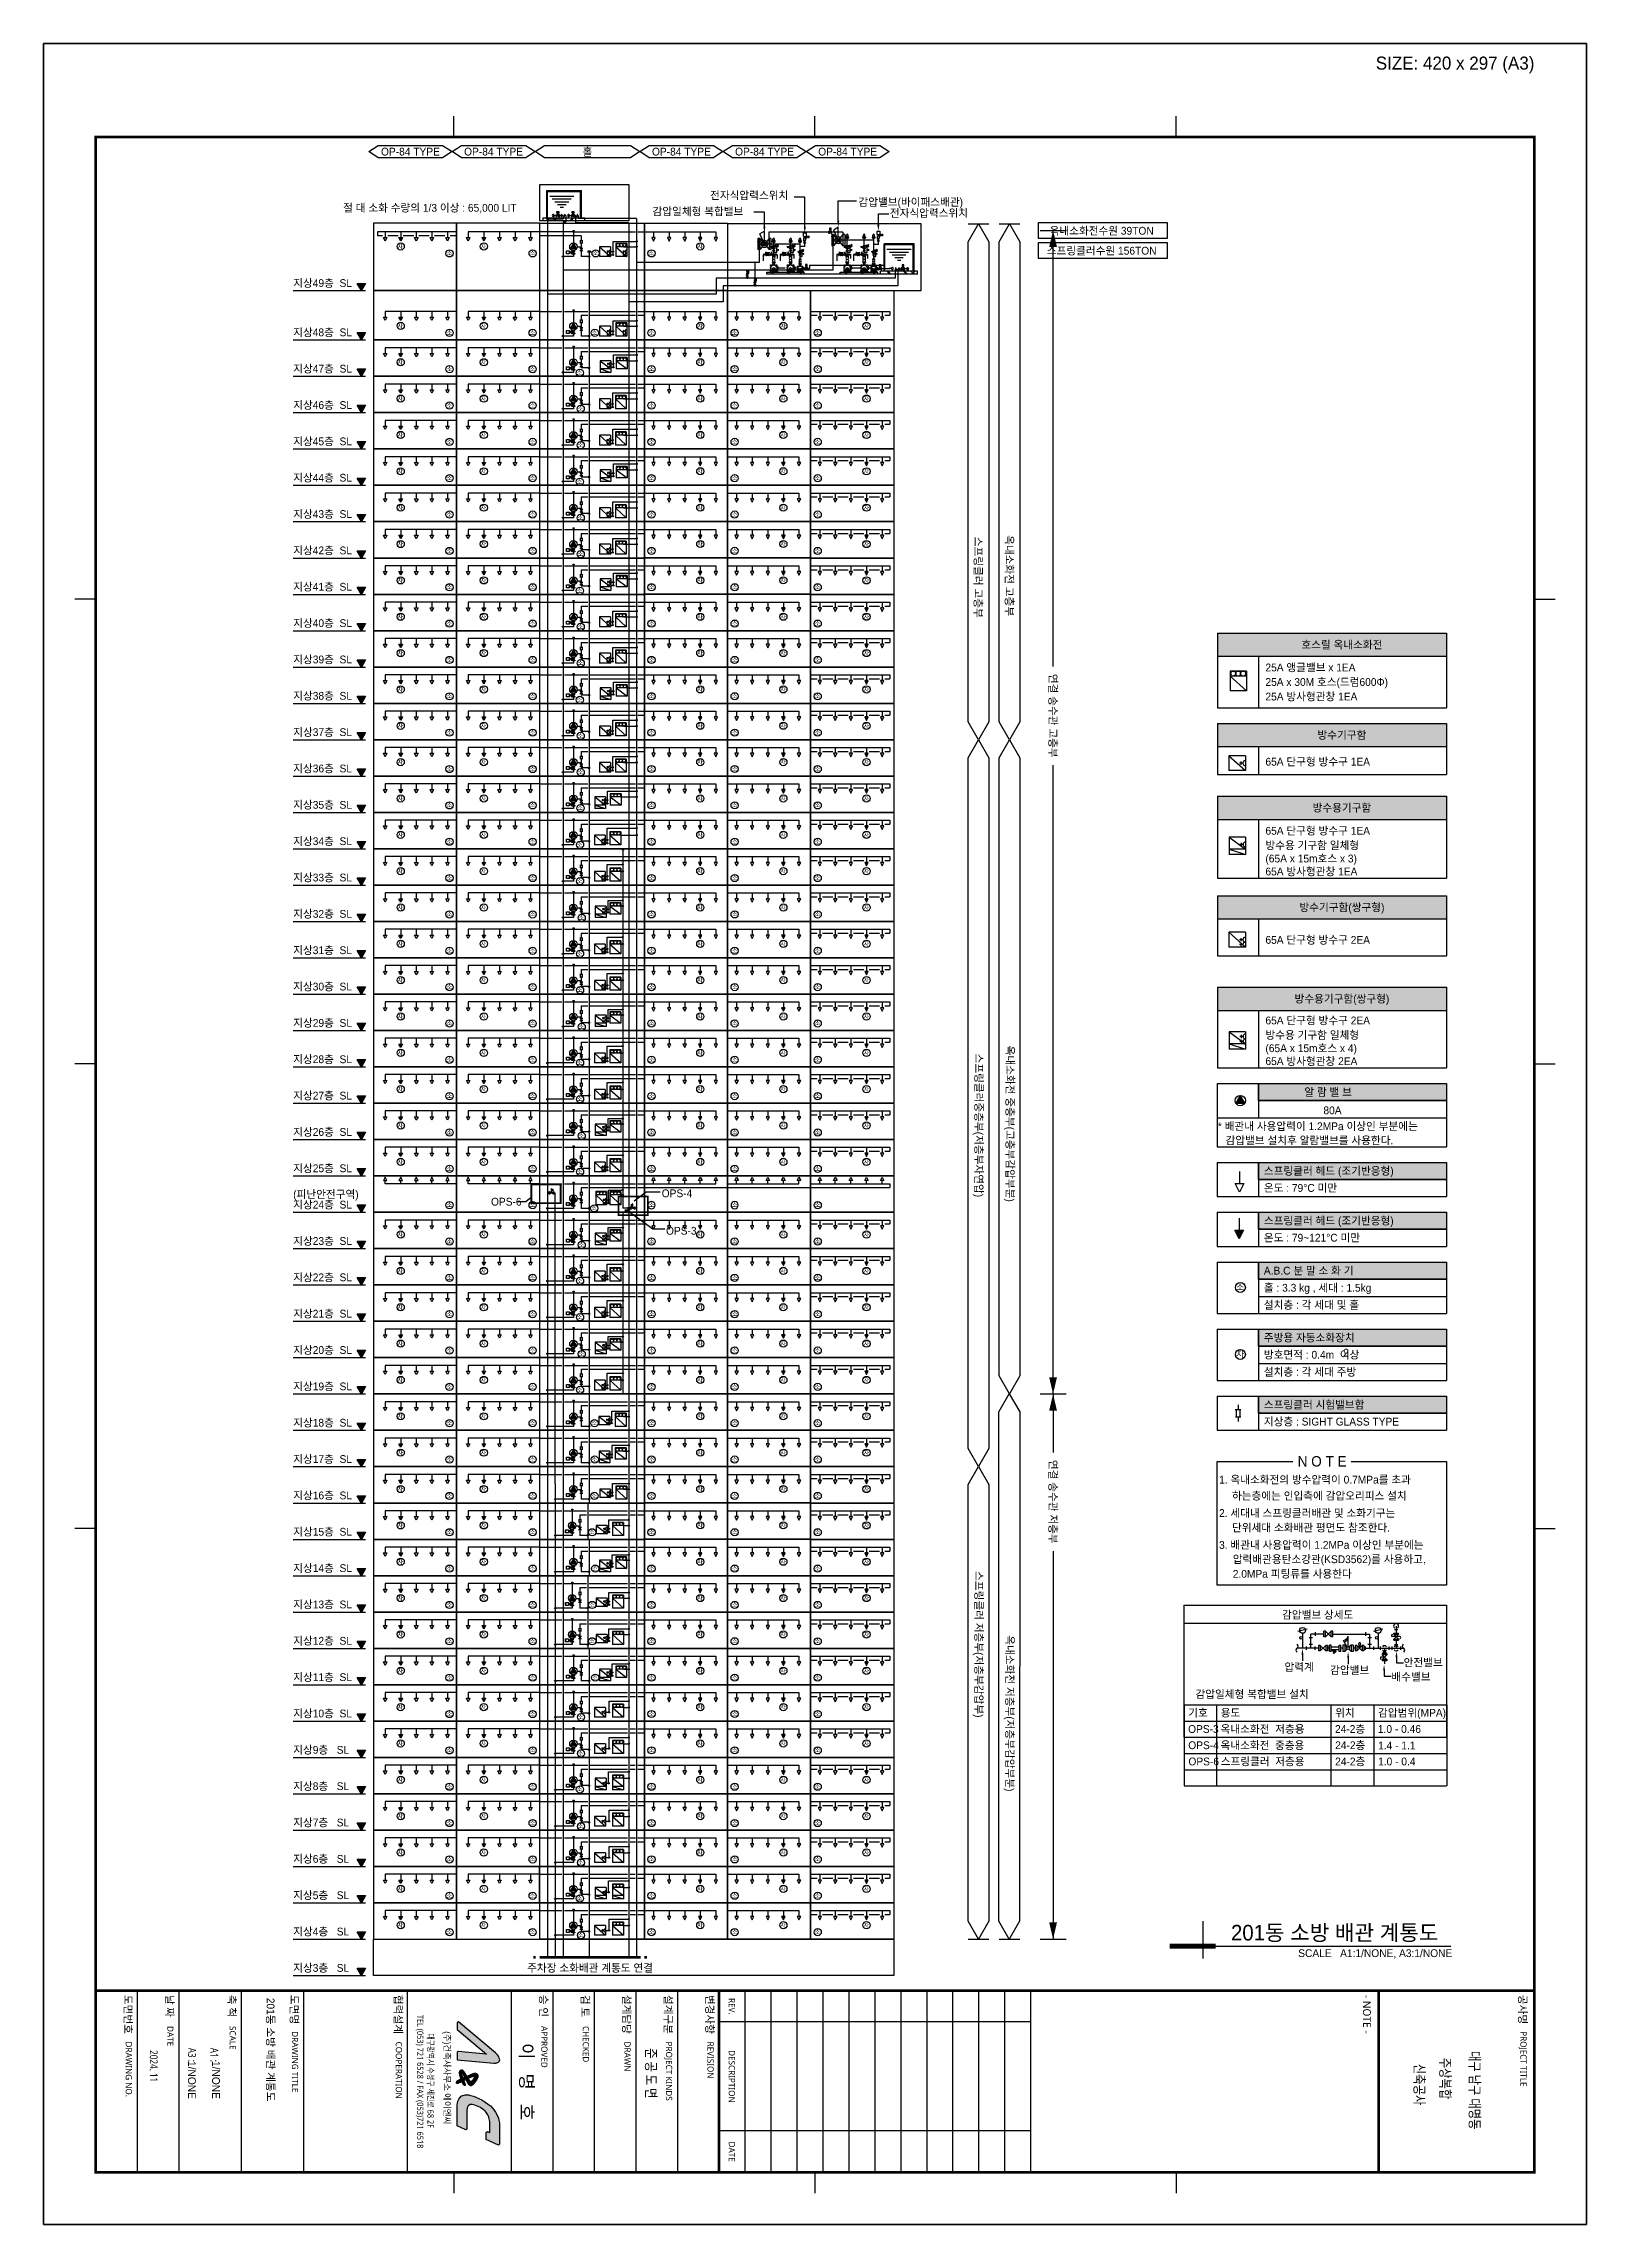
# Model space of a CAD drawing. Header units: millimetres. Extents: x -690680 to -601580, y 65384 to 191384.
import ezdxf
from ezdxf.enums import TextEntityAlignment as Align

# ---------------------------------------------------------------- set-up
doc = ezdxf.new("R2010")
doc.units = ezdxf.units.MM
doc.header["$LTSCALE"] = 200
doc.linetypes.add('HID', pattern=[2.3, 1.5, -0.8])
for name, color, linetype in [('105-2', 7, 'Continuous'), ('2', 2, 'Continuous'), ('253', 253, 'Continuous'), ('4', 4, 'Continuous'), ('CO', 7, 'Continuous'), ('D', 1, 'Continuous'), ('DT', 7, 'Continuous'), ('FF', 255, 'Continuous'), ('FPP', 7, 'Continuous'), ('HH', 3, 'Continuous'), ('HSP', 5, 'Continuous'), ('L2', 2, 'Continuous'), ('L3', 3, 'Continuous'), ('l4', 4, 'Continuous'), ('L6', 6, 'Continuous'), ('LH', 2, 'Continuous'), ('LSP', 6, 'Continuous'), ('SHEET', 7, 'Continuous'), ('SHEET-TEXT', 3, 'Continuous'), ('SO', 7, 'Continuous'), ('SP', 3, 'Continuous'), ('TEX', 3, 'Continuous'), ('TEXT', 3, 'Continuous'), ('XR-SHEET$0$SHEET-TEXT', 3, 'Continuous'), ('감압밸브', 7, 'Continuous'), ('소방성능심의1차', 51, 'Continuous'), ('수정', 7, 'Continuous')]:
    doc.layers.add(name, color=color, linetype=linetype)
doc.layers.add('AREA', color=161, linetype='Continuous', plot=False)
doc.layers.add('작업', color=105, linetype='Continuous', plot=False)
doc.styles.get("Standard").update_dxf_attribs({"font": 'Dotum.ttf'})
doc.styles.add('XR-SHEET$0$맑은 고딕', font='malgun.ttf', dxfattribs={"width": 0.8})
doc.styles.add('돋움', font='Dotum.ttf')
doc.styles.add('돋움체', font='DotumChe.ttf')
doc.styles.add('맑은 고딕', font='malgun.ttf', dxfattribs={"width": 0.8})
doc.styles.add('맑은고딕', font='malgun.ttf', dxfattribs={"width": 0.8})

# ---------------------------------------------------------------- blocks, each defined once
blk = doc.blocks.new('A&C시트(A3)')
at = {"layer": 'SHEET'}
h = blk.add_hatch(color=4, dxfattribs=at)
h.paths.add_polyline_path([(38669, 7979), (38685, 7962), (38828, 7962), (38893, 8669), (38894, 8681), (38894, 8702), (38891, 8726), (38884, 8746), (38876, 8757), (38863, 8768), (38848, 8776), (38834, 8780), (38813, 8778), (38797, 8773), (38774, 8763), (38759, 8754), (38737, 8738), (38724, 8727), (38715, 8718), (38698, 8701), (38097, 7987), (38111, 7962), (38246, 7962), (38719, 8527)])
h.paths.add_polyline_path([(39735, 8378), (39752, 8408), (39778, 8449), (39790, 8464), (39813, 8492), (39826, 8504), (39849, 8524), (39871, 8541), (39889, 8550), (39913, 8562), (39936, 8570), (39965, 8580), (39992, 8584), (40019, 8587), (40231, 8588), (40233, 8586), (40212, 8545), (40228, 8522), (40365, 8522), (40474, 8755), (40458, 8776), (40067, 8776), (40046, 8774), (39991, 8763), (39956, 8754), (39896, 8732), (39839, 8701), (39791, 8668), (39766, 8647), (39719, 8601), (39689, 8565), (39658, 8522), (39639, 8496), (39603, 8436), (39576, 8381), (39549, 8318), (39533, 8278), (39515, 8215), (39511, 8196), (39508, 8178), (39505, 8148), (39506, 8118), (39510, 8094), (39515, 8077), (39520, 8063), (39533, 8038), (39562, 8011), (39589, 7992), (39626, 7976), (39664, 7969), (39701, 7962), (40103, 7962), (40180, 8128), (40165, 8149), (39807, 8149), (39764, 8154), (39743, 8160), (39718, 8175), (39708, 8185), (39694, 8211), (39693, 8227), (39692, 8252), (39697, 8276), (39704, 8301), (39716, 8335)])
h = blk.add_hatch(color=4, dxfattribs=at)
h.paths.add_polyline_path([(39167, 8109), (39184, 8074), (39170, 8067), (39150, 8061), (39117, 8051), (39104, 8051), (39091, 8051), (39091, 8054), (39091, 8057), (39098, 8064), (39110, 8075), (39125, 8086), (39147, 8099), (39161, 8108)], flags=16)
h.paths.add_polyline_path([(39322, 8240), (39318, 8249), (39315, 8254), (39306, 8265), (39298, 8275), (39285, 8288), (39276, 8297), (39254, 8313), (39243, 8320), (39216, 8337), (39187, 8352), (39172, 8358), (39162, 8363), (39148, 8365), (39135, 8365), (39119, 8359), (39113, 8354), (39104, 8345), (39099, 8335), (39094, 8321), (39094, 8306), (39094, 8291), (39115, 8230), (39149, 8150), (39100, 8121), (39074, 8105), (39055, 8091), (39042, 8074), (39033, 8058), (39030, 8048), (39031, 8035), (39035, 8023), (39043, 8015), (39054, 8008), (39066, 8004), (39077, 8001), (39088, 8001), (39106, 8003), (39122, 8006), (39142, 8011), (39204, 8031), (39245, 7958), (39253, 7945), (39263, 7940), (39270, 7940), (39275, 7942), (39282, 7949), (39282, 7971), (39279, 7984), (39277, 7992), (39259, 8028), (39249, 8047), (39267, 8056), (39291, 8069), (39303, 8079), (39315, 8090), (39320, 8099), (39321, 8110), (39319, 8116), (39316, 8120), (39310, 8122), (39305, 8124), (39293, 8117), (39230, 8090), (39209, 8128), (39271, 8161), (39291, 8173), (39306, 8186), (39316, 8199), (39322, 8212), (39323, 8227)])
h.paths.add_polyline_path([(39190, 8170), (39181, 8191), (39169, 8221), (39157, 8252), (39154, 8263), (39154, 8276), (39154, 8285), (39156, 8293), (39160, 8298), (39165, 8298), (39173, 8296), (39184, 8290), (39196, 8282), (39216, 8268), (39230, 8256), (39246, 8241), (39250, 8232), (39250, 8222), (39248, 8213), (39236, 8202), (39226, 8192), (39209, 8181)])
at = {"layer": 'SHEET', "color": 4}
for p, q in [((38698, 8701), (38097, 7987)), ((38246, 7962), (38719, 8527)), ((38719, 8527), (38669, 7979)), ((38698, 8701), (38715, 8718)), ((38724, 8727), (38715, 8718)), ((38737, 8738), (38724, 8727)), ((38759, 8754), (38737, 8738)), ((38774, 8763), (38759, 8754)), ((38797, 8773), (38774, 8763)), ((38813, 8778), (38797, 8773)), ((38834, 8780), (38813, 8778)), ((38828, 7962), (38893, 8669)), ((38848, 8776), (38834, 8780)), ((38863, 8768), (38848, 8776)), ((38876, 8757), (38863, 8768)), ((38884, 8746), (38876, 8757)), ((38891, 8726), (38884, 8746)), ((38894, 8702), (38891, 8726)), ((38893, 8669), (38894, 8681)), ((38894, 8681), (38894, 8702)), ((39576, 8381), (39603, 8436)), ((39603, 8436), (39639, 8496)), ((39639, 8496), (39658, 8522)), ((39658, 8522), (39689, 8565)), ((39689, 8565), (39719, 8601)), ((39719, 8601), (39766, 8647)), ((39752, 8408), (39735, 8378)), ((39778, 8449), (39752, 8408)), ((39766, 8647), (39791, 8668)), ((39790, 8464), (39778, 8449)), ((39813, 8492), (39790, 8464)), ((39791, 8668), (39839, 8701)), ((39826, 8504), (39813, 8492)), ((39849, 8524), (39826, 8504)), ((39839, 8701), (39896, 8732)), ((39871, 8541), (39849, 8524)), ((39889, 8550), (39871, 8541)), ((39913, 8562), (39889, 8550)), ((39896, 8732), (39956, 8754)), ((39936, 8570), (39913, 8562)), ((39965, 8580), (39936, 8570)), ((39956, 8754), (39991, 8763)), ((39992, 8584), (39965, 8580)), ((39991, 8763), (40046, 8774)), ((40019, 8587), (39992, 8584)), ((40231, 8588), (40019, 8587)), ((40046, 8774), (40067, 8776)), ((40067, 8776), (40458, 8776)), ((40212, 8545), (40233, 8586)), ((40228, 8522), (40212, 8545)), ((40365, 8522), (40228, 8522)), ((40233, 8586), (40231, 8588)), ((40474, 8755), (40365, 8522)), ((40458, 8776), (40474, 8755)), ((38097, 7987), (38111, 7962)), ((39033, 8058), (39030, 8048)), ((39033, 8058), (39030, 8048)), ((39030, 8048), (39031, 8035)), ((39030, 8048), (39031, 8035)), ((39031, 8035), (39035, 8023)), ((39031, 8035), (39035, 8023)), ((39042, 8074), (39033, 8058)), ((39042, 8074), (39033, 8058)), ((39035, 8023), (39043, 8015)), ((39035, 8023), (39043, 8015)), ((39055, 8091), (39042, 8074)), ((39055, 8091), (39042, 8074)), ((39043, 8015), (39054, 8008)), ((39043, 8015), (39054, 8008)), ((39054, 8008), (39066, 8004)), ((39054, 8008), (39066, 8004)), ((39074, 8105), (39055, 8091)), ((39074, 8105), (39055, 8091)), ((39066, 8004), (39077, 8001)), ((39066, 8004), (39077, 8001)), ((39100, 8121), (39074, 8105)), ((39100, 8121), (39074, 8105)), ((39077, 8001), (39088, 8001)), ((39077, 8001), (39088, 8001)), ((39088, 8001), (39106, 8003)), ((39088, 8001), (39106, 8003)), ((39091, 8057), (39098, 8064)), ((39091, 8057), (39098, 8064)), ((39091, 8054), (39091, 8057)), ((39091, 8054), (39091, 8057)), ((39091, 8051), (39091, 8054)), ((39091, 8051), (39091, 8054)), ((39104, 8051), (39091, 8051)), ((39104, 8051), (39091, 8051)), ((39099, 8335), (39094, 8321)), ((39099, 8335), (39094, 8321)), ((39094, 8321), (39094, 8306)), ((39094, 8321), (39094, 8306)), ((39094, 8306), (39094, 8291)), ((39094, 8306), (39094, 8291)), ((39094, 8291), (39115, 8230)), ((39094, 8291), (39115, 8230)), ((39098, 8064), (39110, 8075)), ((39098, 8064), (39110, 8075)), ((39104, 8345), (39099, 8335)), ((39104, 8345), (39099, 8335)), ((39149, 8150), (39100, 8121)), ((39149, 8150), (39100, 8121)), ((39113, 8354), (39104, 8345)), ((39113, 8354), (39104, 8345)), ((39117, 8051), (39104, 8051)), ((39117, 8051), (39104, 8051)), ((39106, 8003), (39122, 8006)), ((39106, 8003), (39122, 8006)), ((39110, 8075), (39125, 8086)), ((39110, 8075), (39125, 8086)), ((39119, 8359), (39113, 8354)), ((39119, 8359), (39113, 8354)), ((39115, 8230), (39149, 8150)), ((39115, 8230), (39149, 8150)), ((39150, 8061), (39117, 8051)), ((39150, 8061), (39117, 8051)), ((39135, 8365), (39119, 8359)), ((39135, 8365), (39119, 8359)), ((39122, 8006), (39142, 8011)), ((39122, 8006), (39142, 8011)), ((39125, 8086), (39147, 8099)), ((39125, 8086), (39147, 8099)), ((39148, 8365), (39135, 8365)), ((39148, 8365), (39135, 8365)), ((39142, 8011), (39204, 8031)), ((39142, 8011), (39204, 8031)), ((39147, 8099), (39161, 8108)), ((39147, 8099), (39161, 8108)), ((39162, 8363), (39148, 8365)), ((39162, 8363), (39148, 8365)), ((39170, 8067), (39150, 8061)), ((39170, 8067), (39150, 8061)), ((39156, 8293), (39154, 8285)), ((39154, 8285), (39154, 8276)), ((39154, 8276), (39154, 8263)), ((39154, 8263), (39157, 8252)), ((39160, 8298), (39156, 8293)), ((39157, 8252), (39169, 8221)), ((39165, 8298), (39160, 8298)), ((39161, 8108), (39167, 8109)), ((39161, 8108), (39167, 8109)), ((39172, 8358), (39162, 8363)), ((39172, 8358), (39162, 8363)), ((39173, 8296), (39165, 8298)), ((39167, 8109), (39184, 8074)), ((39167, 8109), (39184, 8074)), ((39169, 8221), (39181, 8191)), ((39184, 8074), (39170, 8067)), ((39184, 8074), (39170, 8067)), ((39187, 8352), (39172, 8358)), ((39187, 8352), (39172, 8358)), ((39184, 8290), (39173, 8296)), ((39181, 8191), (39190, 8170)), ((39196, 8282), (39184, 8290)), ((39216, 8337), (39187, 8352)), ((39216, 8337), (39187, 8352)), ((39190, 8170), (39209, 8181)), ((39216, 8268), (39196, 8282)), ((39204, 8031), (39245, 7958)), ((39204, 8031), (39245, 7958)), ((39209, 8181), (39226, 8192)), ((39209, 8128), (39271, 8161)), ((39209, 8128), (39271, 8161)), ((39230, 8090), (39209, 8128)), ((39230, 8090), (39209, 8128)), ((39243, 8320), (39216, 8337)), ((39243, 8320), (39216, 8337)), ((39230, 8256), (39216, 8268)), ((39226, 8192), (39236, 8202)), ((39246, 8241), (39230, 8256)), ((39293, 8117), (39230, 8090)), ((39293, 8117), (39230, 8090)), ((39236, 8202), (39248, 8213)), ((39254, 8313), (39243, 8320)), ((39254, 8313), (39243, 8320)), ((39250, 8232), (39246, 8241)), ((39248, 8213), (39250, 8222)), ((39249, 8047), (39267, 8056)), ((39249, 8047), (39267, 8056)), ((39259, 8028), (39249, 8047)), ((39259, 8028), (39249, 8047)), ((39250, 8222), (39250, 8232)), ((39276, 8297), (39254, 8313)), ((39276, 8297), (39254, 8313)), ((39277, 7992), (39259, 8028)), ((39277, 7992), (39259, 8028)), ((39267, 8056), (39291, 8069)), ((39267, 8056), (39291, 8069)), ((39271, 8161), (39291, 8173)), ((39271, 8161), (39291, 8173)), ((39285, 8288), (39276, 8297)), ((39285, 8288), (39276, 8297)), ((39279, 7984), (39277, 7992)), ((39279, 7984), (39277, 7992)), ((39282, 7971), (39279, 7984)), ((39282, 7971), (39279, 7984)), ((39298, 8275), (39285, 8288)), ((39298, 8275), (39285, 8288)), ((39291, 8173), (39306, 8186)), ((39291, 8173), (39306, 8186)), ((39291, 8069), (39303, 8079)), ((39291, 8069), (39303, 8079)), ((39305, 8124), (39293, 8117)), ((39305, 8124), (39293, 8117)), ((39306, 8265), (39298, 8275)), ((39306, 8265), (39298, 8275)), ((39303, 8079), (39315, 8090)), ((39303, 8079), (39315, 8090)), ((39310, 8122), (39305, 8124)), ((39310, 8122), (39305, 8124)), ((39315, 8254), (39306, 8265)), ((39315, 8254), (39306, 8265)), ((39306, 8186), (39316, 8199)), ((39306, 8186), (39316, 8199)), ((39316, 8120), (39310, 8122)), ((39316, 8120), (39310, 8122)), ((39318, 8249), (39315, 8254)), ((39318, 8249), (39315, 8254)), ((39315, 8090), (39320, 8099)), ((39315, 8090), (39320, 8099)), ((39316, 8199), (39322, 8212)), ((39316, 8199), (39322, 8212)), ((39319, 8116), (39316, 8120)), ((39319, 8116), (39316, 8120)), ((39322, 8240), (39318, 8249)), ((39322, 8240), (39318, 8249)), ((39321, 8110), (39319, 8116)), ((39321, 8110), (39319, 8116)), ((39320, 8099), (39321, 8110)), ((39320, 8099), (39321, 8110)), ((39323, 8227), (39322, 8240)), ((39323, 8227), (39322, 8240)), ((39322, 8212), (39323, 8227)), ((39322, 8212), (39323, 8227)), ((39505, 8148), (39508, 8178)), ((39506, 8118), (39505, 8148)), ((39510, 8094), (39506, 8118)), ((39508, 8178), (39511, 8196)), ((39515, 8077), (39510, 8094)), ((39511, 8196), (39515, 8215)), ((39515, 8215), (39533, 8278)), ((39520, 8063), (39515, 8077)), ((39533, 8038), (39520, 8063)), ((39533, 8278), (39549, 8318)), ((39562, 8011), (39533, 8038)), ((39549, 8318), (39576, 8381)), ((39589, 7992), (39562, 8011)), ((39626, 7976), (39589, 7992)), ((39697, 8276), (39692, 8252)), ((39692, 8252), (39693, 8227)), ((39693, 8227), (39694, 8211)), ((39694, 8211), (39708, 8185)), ((39704, 8301), (39697, 8276)), ((39716, 8335), (39704, 8301)), ((39708, 8185), (39718, 8175)), ((39735, 8378), (39716, 8335)), ((39718, 8175), (39743, 8160)), ((39743, 8160), (39764, 8154)), ((39764, 8154), (39807, 8149)), ((39807, 8149), (40165, 8149)), ((40180, 8128), (40103, 7962)), ((40165, 8149), (40180, 8128)), ((38111, 7962), (38246, 7962)), ((38669, 7979), (38685, 7962)), ((38685, 7962), (38828, 7962)), ((39245, 7958), (39253, 7945)), ((39245, 7958), (39253, 7945)), ((39253, 7945), (39263, 7940)), ((39253, 7945), (39263, 7940)), ((39263, 7940), (39270, 7940)), ((39263, 7940), (39270, 7940)), ((39270, 7940), (39275, 7942)), ((39270, 7940), (39275, 7942)), ((39275, 7942), (39282, 7949)), ((39275, 7942), (39282, 7949)), ((39282, 7957), (39282, 7971)), ((39282, 7957), (39282, 7971)), ((39282, 7949), (39282, 7957)), ((39282, 7949), (39282, 7957)), ((39664, 7969), (39626, 7976)), ((39701, 7962), (39664, 7969)), ((40103, 7962), (39701, 7962))]:
    blk.add_line(p, q, dxfattribs=at)
at = {"layer": 'SHEET', "color": 8}
blk.add_lwpolyline([(0, 29700), (42000, 29700), (42000, 0), (0, 0)], close=True, dxfattribs=at)
for points in [[(10700, 28700), (10700, 29100)], [(19650, 28700), (19650, 29100)], [(28600, 28700), (28600, 29100)], [(1800, 21800), (1400, 21800)], [(41000, 21800), (41400, 21800)], [(1800, 14850), (1400, 14850)], [(41000, 14850), (41400, 14850)], [(1800, 7900), (1400, 7900)], [(41000, 7900), (41400, 7900)], [(10700, 1000), (10700, 600)], [(19650, 1000), (19650, 600)], [(28600, 1000), (28600, 600)]]:
    blk.add_lwpolyline(points, dxfattribs=at)
at = {"layer": 'SHEET', "const_width": 50}
blk.add_lwpolyline([(1800, 28700), (41000, 28700), (41000, 1000), (1800, 1000)], close=True, dxfattribs=at)
for points in [[(37500, 28700), (37500, 1000)], [(37500, 25700), (41000, 25700)], [(37500, 13000), (41000, 13000)]]:
    blk.add_lwpolyline(points, dxfattribs=at)
at = {"layer": 'SHEET', "color": 4}
for points in [[(37500, 19000), (41000, 19000)], [(38100, 19000), (38100, 13000)], [(40200, 19000), (40200, 13000)], [(37500, 18500), (41000, 18500)], [(37500, 18000), (41000, 18000)], [(37500, 17500), (41000, 17500)], [(37500, 17000), (41000, 17000)], [(37500, 16500), (41000, 16500)], [(37500, 16000), (41000, 16000)], [(37500, 15500), (41000, 15500)], [(37500, 15000), (41000, 15000)], [(37500, 14500), (41000, 14500)], [(37500, 14000), (41000, 14000)], [(37500, 13500), (41000, 13500)]]:
    blk.add_lwpolyline(points, dxfattribs=at)
at = {"layer": 'SHEET'}
for points in [[(37500, 12200), (41000, 12200)], [(37500, 11400), (41000, 11400)], [(37500, 10600), (41000, 10600)], [(37500, 9800), (41000, 9800)], [(37500, 9000), (41000, 9000)], [(37500, 7000), (41000, 7000)], [(37500, 5000), (41000, 5000)], [(37500, 3800), (41000, 3800)], [(37500, 2600), (41000, 2600)], [(37500, 1800), (41000, 1800)]]:
    blk.add_lwpolyline(points, dxfattribs=at)
at = {"layer": 'SHEET', "color": 4}
blk.add_lwpolyline([(39246, 8241), (39230, 8256), (39216, 8268), (39196, 8282), (39184, 8290), (39173, 8296), (39165, 8298), (39160, 8298), (39156, 8293), (39154, 8285), (39154, 8276), (39154, 8263), (39157, 8252), (39169, 8221), (39181, 8191), (39190, 8170), (39209, 8181), (39226, 8192), (39236, 8202), (39248, 8213), (39250, 8222), (39250, 8232)], close=True, dxfattribs=at)
at = {"layer": 'AREA', "color": 8, "ltscale": 0.5}
blk.add_text('SIZE: 420 x 297 (A3)', height=250, rotation=90, dxfattribs=at).set_placement((500, 28700), align=Align.RIGHT)
at = {"layer": 'SHEET', "style": '맑은 고딕'}
for s, p in [('공사명', (37580, 28550)), ('- NOTE -', (37580, 25550)), ('변경사항', (37580, 12900)), ('설계구분', (37580, 12100)), ('설계담당', (37580, 11300)), ('검 토', (37580, 10500)), ('승 인', (37580, 9700)), ('협력설계', (37580, 6900)), ('도면명', (37580, 4900)), ('축 척', (37580, 3700)), ('날 짜', (37580, 2500)), ('도면번호', (37580, 1700))]:
    blk.add_text(s, height=150, dxfattribs=at).set_placement(p, align=Align.TOP_LEFT)
at = {"layer": 'SHEET', "color": 4, "style": '맑은 고딕'}
for s, p in [('PROJECT TITLE', (38280, 28550)), ('REVISION', (38480, 12900)), ('PROJECT KINDS', (38480, 12100)), ('DRAWN', (38480, 11300)), ('CHECKED', (38180, 10500)), ('APPROVED', (38180, 9700)), ('COOPERATION', (38480, 6900)), ('DRAWING TITLE', (38280, 4900)), ('SCALE', (38180, 3700)), ('DATE', (38180, 2500)), ('DRAWING NO.', (38480, 1700))]:
    blk.add_text(s, height=120, dxfattribs=at).set_placement(p, align=Align.TOP_LEFT)
for s, p in [('REV.', (37800, 13250)), ('DESCRIPTION', (39150, 13250)), ('DATE', (40600, 13250))]:
    blk.add_text(s, height=120, dxfattribs=at).set_placement(p, align=Align.MIDDLE_CENTER)
at = {"layer": 'SHEET', "color": 4, "style": '돋움', "width": 0.95}
blk.add_text('(주)건축사사무소 에이엔씨', height=122.5, dxfattribs=at).set_placement((39177, 7761), align=Align.MIDDLE)
at = {"layer": 'SHEET', "color": 4, "style": '맑은 고딕', "width": 0.8}
for s, p in [('TEL (053) 721 6528 / FAX (053)721 6518', (39250, 7250)), ('대구광역시 수성구 세진로 68 2F ', (39250, 7450))]:
    blk.add_text(s, height=120, dxfattribs=at).set_placement(p, align=Align.MIDDLE_CENTER)
at = {"layer": 'SHEET-TEXT', "style": '돋움'}
blk.add_text('이   명   호', height=250, dxfattribs=at).set_placement((39250, 9300), align=Align.MIDDLE_CENTER)
at = {"layer": 'SHEET-TEXT', "style": '맑은 고딕', "width": 0.8}
for s, p in [('A1 :', (38735, 3287, 0)), ('A3 :', (38735, 2858, 0)), ('2024. 11', (38953, 2120, 0))]:
    blk.add_text(s, height=150, dxfattribs=at).set_placement(p, align=Align.MIDDLE_CENTER)
at = {"layer": 'XR-SHEET$0$SHEET-TEXT', "style": 'XR-SHEET$0$맑은 고딕', "width": 0.8}
for s, p in [('대구 남구 대명동', (39416, 27552)), ('주상복합', (39191, 26986)), ('신축공사', (39308, 26488)), ('준 공 도 면', (39090, 11694))]:
    blk.add_text(s, height=200, dxfattribs=at).set_placement(p, align=Align.MIDDLE_CENTER)
blk = doc.blocks.new('H11')
at = {"layer": 'L6'}
for centre, start, end in [((0.4, -0.62), 123.00757, 236.99243), ((-0.4, 0.62), 303.00757, 56.99243)]:
    blk.add_arc(centre, 0.742, start, end, dxfattribs=at)
blk = doc.blocks.new('A$C75A12DF2')
for p, q in [((0, 67), (480, 67)), ((0, 67), (90, 0)), ((90, 0), (90, 67))]:
    blk.add_line(p, q)
at = {"layer": 'L6'}
for p, q in [((0, 422), (90, 422)), ((0, 122), (0, 422)), ((0, 122), (90, 122)), ((90, 122), (390, 422)), ((90, 122), (90, 422)), ((390, 422), (480, 422)), ((390, 122), (390, 422)), ((390, 122), (480, 122)), ((480, 122), (480, 422))]:
    blk.add_line(p, q, dxfattribs=at)
blk = doc.blocks.new('A1')
at = {"layer": 'L6'}
for p, q in [((-2, 1.25), (-2, -1.25)), ((-2, 1.25), (-1.25, 1.25)), ((1.25, 1.25), (-1.25, -1.25)), ((-1.25, 1.25), (1.25, -1.25)), ((-1.25, 1.25), (-1.25, -1.25)), ((1.25, 1.25), (1.25, -1.25)), ((1.25, 1.25), (2, 1.25)), ((2, 1.25), (2, -1.25)), ((-2, -1.25), (-1.25, -1.25)), ((1.25, -1.25), (2, -1.25))]:
    blk.add_line(p, q, dxfattribs=at)
blk = doc.blocks.new('A$C43503D72')
at = {"layer": '4'}
blk.add_lwpolyline([(4800, 0), (4800, 2100), (0, 2100), (0, 0)], close=True, dxfattribs=at)
at = {"layer": 'FF', "color": 3}
for p, q in [((675, 1650), (675, 1834)), ((4800, 1650), (675, 1650)), ((1575, 1650), (1575, 1834)), ((2475, 1650), (2475, 1834)), ((3375, 1650), (3375, 1834)), ((4275, 1650), (4275, 1834))]:
    blk.add_line(p, q, dxfattribs=at)
at = {"layer": 'SO', "color": 4}
blk.add_circle((4392, 408), 208, dxfattribs=at)
at = {"layer": 'SP', "color": 4, "elevation": 0}
for points in [[(575, 1834), (775, 1834), (675, 2033), (575, 1834)], [(1475, 1834), (1675, 1834), (1575, 2033), (1475, 1834)], [(2375, 1834), (2575, 1834), (2475, 2033), (2375, 1834)], [(3275, 1834), (3475, 1834), (3375, 2033), (3275, 1834)], [(4175, 1834), (4375, 1834), (4275, 2033), (4175, 1834)]]:
    blk.add_lwpolyline(points, dxfattribs=at)
at = {"layer": 'SO', "color": 7, "style": '맑은고딕'}
blk.add_text('소', height=252, dxfattribs=at).set_placement((4222, 295))
blk = doc.blocks.new('A$C300037FE')
at = {"layer": '4'}
blk.add_lwpolyline([(0, 0), (0, 2100), (4800, 2100), (4800, 0)], close=True, dxfattribs=at)
at = {"layer": 'FF', "color": 3}
for p, q in [((0, 1650), (4575, 1650)), ((0, 1425), (4575, 1425)), ((525, 1650), (525, 1834)), ((1425, 1650), (1425, 1834)), ((2325, 1650), (2325, 1834)), ((3225, 1650), (3225, 1834)), ((4125, 1650), (4125, 1834)), ((4575, 1650), (4575, 1425))]:
    blk.add_line(p, q, dxfattribs=at)
at = {"layer": 'SO', "color": 4}
blk.add_circle((408, 408), 208, dxfattribs=at)
at = {"layer": 'SP', "color": 4, "elevation": 0}
for points in [[(625, 1834), (425, 1834), (525, 2033), (625, 1834)], [(1525, 1834), (1325, 1834), (1425, 2033), (1525, 1834)], [(2425, 1834), (2225, 1834), (2325, 2033), (2425, 1834)], [(3325, 1834), (3125, 1834), (3225, 2033), (3325, 1834)], [(4225, 1834), (4025, 1834), (4125, 2033), (4225, 1834)]]:
    blk.add_lwpolyline(points, dxfattribs=at)
at = {"layer": 'SO', "color": 7, "style": '맑은고딕'}
blk.add_text('소', height=252, dxfattribs=at).set_placement((228, 295))
blk = doc.blocks.new('A$C79375616')
at = {"layer": '105-2'}
blk.add_hatch(color=1, dxfattribs=at).paths.add_polyline_path([(3125, 1316), (3325, 1316), (3225, 1117)])
at = {"layer": '105-2', "color": 1}
blk.add_lwpolyline([(3325, 1316), (3125, 1316), (3225, 1117), (3325, 1316)], dxfattribs=at)
at = {"layer": '4'}
blk.add_lwpolyline([(0, 0), (0, 2100), (4800, 2100), (4800, 0)], close=True, dxfattribs=at)
at = {"layer": 'CO', "color": 4}
blk.add_circle((3225, 808), 208, dxfattribs=at)
at = {"layer": 'FF', "color": 3}
for p, q in [((0, 1650), (4575, 1650)), ((0, 1425), (375, 1425)), ((525, 1650), (525, 1316)), ((675, 1425), (1275, 1425)), ((1425, 1650), (1425, 1316)), ((1575, 1425), (2175, 1425)), ((2325, 1650), (2325, 1316)), ((2475, 1425), (3075, 1425)), ((3225, 1650), (3225, 1316)), ((3375, 1425), (3975, 1425)), ((4125, 1650), (4125, 1316)), ((4275, 1425), (4575, 1425)), ((4575, 1650), (4575, 1425))]:
    blk.add_line(p, q, dxfattribs=at)
at = {"layer": 'SO', "color": 4}
blk.add_circle((408, 408), 208, dxfattribs=at)
at = {"layer": 'SP', "color": 4, "elevation": 0}
for points in [[(625, 1316), (425, 1316), (525, 1117), (625, 1316)], [(1525, 1316), (1325, 1316), (1425, 1117), (1525, 1316)], [(2425, 1316), (2225, 1316), (2325, 1117), (2425, 1316)], [(4225, 1316), (4025, 1316), (4125, 1117), (4225, 1316)]]:
    blk.add_lwpolyline(points, dxfattribs=at)
at = {"layer": 'CO', "color": 7, "style": '맑은고딕'}
blk.add_text('자', height=252, dxfattribs=at).set_placement((3056, 679))
at = {"layer": 'SO', "color": 7, "style": '맑은고딕'}
blk.add_text('소', height=252, dxfattribs=at).set_placement((228, 295))
blk = doc.blocks.new('A$C6A4F0C46')
at = {"layer": '105-2'}
blk.add_hatch(color=1, dxfattribs=at).paths.add_polyline_path([(1675, 1316), (1475, 1316), (1575, 1117)])
at = {"layer": '105-2', "color": 1}
blk.add_lwpolyline([(1475, 1316), (1675, 1316), (1575, 1117), (1475, 1316)], dxfattribs=at)
at = {"layer": '4'}
blk.add_lwpolyline([(4800, 0), (4800, 2100), (0, 2100), (0, 0)], close=True, dxfattribs=at)
at = {"layer": 'CO', "color": 4}
blk.add_circle((1575, 808), 208, dxfattribs=at)
at = {"layer": 'FF', "color": 3}
for p, q in [((675, 1650), (675, 1316)), ((4800, 1650), (675, 1650)), ((1575, 1650), (1575, 1316)), ((2475, 1650), (2475, 1316)), ((3375, 1650), (3375, 1316)), ((4275, 1650), (4275, 1316))]:
    blk.add_line(p, q, dxfattribs=at)
at = {"layer": 'SO', "color": 4}
blk.add_circle((4392, 408), 208, dxfattribs=at)
at = {"layer": 'SP', "color": 4, "elevation": 0}
for points in [[(575, 1316), (775, 1316), (675, 1117), (575, 1316)], [(2375, 1316), (2575, 1316), (2475, 1117), (2375, 1316)], [(3275, 1316), (3475, 1316), (3375, 1117), (3275, 1316)], [(4175, 1316), (4375, 1316), (4275, 1117), (4175, 1316)]]:
    blk.add_lwpolyline(points, dxfattribs=at)
at = {"layer": 'CO', "color": 7, "style": '맑은고딕'}
blk.add_text('자', height=252, dxfattribs=at).set_placement((1383, 679))
at = {"layer": 'SO', "color": 7, "style": '맑은고딕'}
blk.add_text('소', height=252, dxfattribs=at).set_placement((4222, 295))
blk = doc.blocks.new('A$C1CB62AEE')
for points in [[(-488, 422), (-244, 422), (-244, 0)], [(0, 422), (-244, 422), (-244, 0)]]:
    blk.add_hatch(color=256).paths.add_polyline_path(points)
for p, q in [((-4185, 0), (0, 0)), ((-244, 0), (-488, 422)), ((-488, 422), (0, 422)), ((0, 422), (-244, 0))]:
    blk.add_line(p, q)
blk = doc.blocks.new('A$C4D4317A3')
at = {"layer": 'FF', "linetype": 'Continuous'}
blk.add_hatch(color=1, dxfattribs=at).paths.add_polyline_path([(1950, 990), (1775, 687), (2125, 687)])
blk.add_hatch(color=1, dxfattribs=at).paths.add_polyline_path([(1950, 990), (1775, 687), (2125, 687)])
for p, q in [((4053, 792), (3423, 792)), ((3423, 792), (3423, 325)), ((3423, 792), (4053, 325)), ((4053, 325), (3423, 325)), ((3959, 609), (3833, 609)), ((3959, 420), (3833, 420)), ((3896, 546), (3896, 672)), ((3896, 357), (3896, 483)), ((4053, 792), (4053, 325)), ((4161, 420), (4161, 1105)), ((4161, 1105), (5150, 1105)), ((4362, 981), (4362, 225)), ((4992, 981), (4362, 981)), ((4992, 981), (4362, 981)), ((4992, 792), (4362, 792)), ((4362, 792), (4992, 225)), ((4992, 225), (4362, 225)), ((4992, 981), (4992, 225))]:
    blk.add_line(p, q)
at = {"color": 7}
for p, q in [((4053, 609), (4161, 609)), ((4053, 420), (4161, 420)), ((4835, 792), (5150, 792))]:
    blk.add_line(p, q, dxfattribs=at)
for centre in [(4053, 609), (4053, 420)]:
    blk.add_arc(centre, 94.5, 90, 270)
at = {"layer": '2', "color": 2}
for centre in [(4488, 887), (4677, 887), (4866, 887)]:
    blk.add_circle(centre, 94.5, dxfattribs=at)
for centre in [(3549, 887), (3738, 887), (3927, 887)]:
    blk.add_arc(centre, 94.5, 269.99671, 270.00329, dxfattribs=at)
at = {"layer": '4'}
blk.add_lwpolyline([(0, 2100), (6050, 2100), (6050, 0), (0, 0)], close=True, dxfattribs=at)
at = {"layer": 'D'}
blk.add_line((2850, 2100), (2850, 0), dxfattribs=at)
at = {"layer": 'FF', "color": 3}
for p, q in [((0, 1650), (1275, 1650)), ((1425, 1650), (1725, 1650)), ((1425, 1650), (2775, 1650)), ((2400, 1425), (2400, 1134)), ((2400, 1425), (2775, 1425)), ((2925, 1650), (5075, 1650)), ((2925, 1425), (5075, 1425)), ((5225, 1650), (5525, 1650)), ((5225, 1425), (5525, 1425)), ((5675, 1650), (6050, 1650)), ((5675, 1425), (6050, 1425)), ((2400, 990, 0), (2400, 693, 0)), ((2400, 990, 0), (2400, 693, 0)), ((2400, 549, 0), (2400, 439, 0)), ((2400, 549, 0), (2400, 225, 0))]:
    blk.add_line(p, q, dxfattribs=at)
at = {"layer": 'FF', "color": 3, "linetype": 'Continuous'}
for p, q in [((1912, 1735, 0), (1988, 1735, 0)), ((1912, 1735, 0), (1912, 1697, 0)), ((1988, 1735, 0), (1988, 1697, 0)), ((2166, 788), (2400, 788)), ((2166, 788), (2400, 788)), ((2850, 225), (2400, 225))]:
    blk.add_line(p, q, dxfattribs=at)
at = {"layer": 'FF', "color": 6, "linetype": 'Continuous'}
for p, q in [((1950, 225), (450, 225)), ((1950, 359), (1950, 225)), ((1950, 359), (1950, 225))]:
    blk.add_line(p, q, dxfattribs=at)
at = {"layer": 'FF', "color": 4}
for p, q in [((1950, 466), (1732, 466)), ((1950, 466), (1732, 466)), ((1892, 538), (1773, 466)), ((1892, 538), (1773, 466)), ((1773, 522), (1773, 410)), ((1773, 466), (1773, 522)), ((1773, 522), (1773, 410)), ((1773, 466), (1773, 522)), ((1773, 466), (1773, 477)), ((1773, 477), (1773, 454)), ((1773, 466), (1773, 477)), ((1773, 477), (1773, 454)), ((1892, 394), (1773, 466)), ((1892, 394), (1773, 466)), ((2036, 572), (1864, 572)), ((2036, 572), (1864, 572)), ((1864, 572), (1864, 538)), ((2036, 572), (1864, 572)), ((2036, 572), (1864, 572)), ((1864, 572), (1864, 538)), ((2036, 538), (1864, 538)), ((2036, 538), (1864, 538)), ((2035, 394), (1864, 394)), ((1864, 359), (1864, 394)), ((2035, 394), (1864, 394)), ((1864, 359), (1864, 394)), ((2036, 359), (1865, 359)), ((2036, 359), (1865, 359)), ((2036, 359), (1865, 359)), ((2036, 359), (1865, 359)), ((2008, 538), (1892, 394)), ((1892, 538), (2008, 394)), ((2008, 538), (1892, 394)), ((1892, 538), (2008, 394)), ((1950, 572), (1967, 572)), ((1950, 572), (1967, 572)), ((2036, 538), (2036, 572)), ((2036, 538), (2036, 572)), ((2036, 394), (2036, 359)), ((2036, 394), (2036, 359)), ((2486, 1134, 0), (2314, 1134, 0)), ((2486, 1134, 0), (2314, 1134, 0)), ((2485, 990, 0), (2314, 990, 0)), ((2485, 990, 0), (2314, 990, 0)), ((2486, 693, 0), (2314, 693, 0)), ((2486, 693, 0), (2314, 693, 0)), ((2485, 549, 0), (2314, 549, 0)), ((2485, 549, 0), (2314, 549, 0)), ((2342, 1134, 0), (2342, 990, 0)), ((2458, 693, 0), (2342, 549, 0)), ((2342, 693, 0), (2458, 549, 0)), ((2458, 693, 0), (2342, 549, 0)), ((2342, 693, 0), (2458, 549, 0)), ((2458, 1134, 0), (2458, 990, 0))]:
    blk.add_line(p, q, dxfattribs=at)
at = {"layer": 'FF', "color": 4, "elevation": 0}
blk.add_lwpolyline([(1558, 553), (1732, 553), (1732, 379), (1558, 379)], close=True, dxfattribs=at)
blk.add_lwpolyline([(1558, 553), (1732, 553), (1732, 379), (1558, 379)], close=True, dxfattribs=at)
at = {"layer": 'FF', "color": 1, "linetype": 'Continuous', "elevation": 0}
blk.add_lwpolyline([(1950, 990), (1775, 687), (2125, 687)], close=True, dxfattribs=at)
blk.add_lwpolyline([(1950, 990), (1775, 687), (2125, 687)], close=True, dxfattribs=at)
blk.add_lwpolyline([(1950, 990), (1775, 687), (2125, 687)], close=True, dxfattribs=at)
blk.add_lwpolyline([(1950, 990), (1775, 687), (2125, 687)], close=True, dxfattribs=at)
at = {"layer": 'FF', "color": 2}
for centre, radius in [((1950, 1650), 34.7), ((1950, 1650), 34.7), ((450, 225), 41.7), ((2850, 225, 0), 41.7), ((2850, 225, 0), 41.7), ((4161, 609), 37.1), ((4161, 420), 37.1), ((5150, 1105), 37.1), ((5150, 792), 37.1)]:
    blk.add_circle(centre, radius, dxfattribs=at)
at = {"layer": 'FF', "color": 7}
blk.add_circle((1950, 788), 216, dxfattribs=at)
blk.add_circle((1950, 788), 216, dxfattribs=at)
at = {"layer": 'HH'}
blk.add_line((5600, 2100), (5600, 0), dxfattribs=at)
at = {"layer": 'HSP', "linetype": 'Continuous'}
blk.add_line((1350, 2100), (1350, 0), dxfattribs=at)
at = {"layer": 'LH', "color": 2}
blk.add_line((5150, 2100), (5150, 0), dxfattribs=at)
at = {"layer": 'LSP', "linetype": 'Continuous'}
blk.add_line((450, 2100), (450, 0), dxfattribs=at)
at = {"layer": 'LSP', "color": 6, "linetype": 'Continuous'}
blk.add_line((1950, 1735, 0), (1950, 1004), dxfattribs=at)
at = {"layer": 'SO', "color": 4}
blk.add_circle((3169, 408), 208, dxfattribs=at)
at = {"layer": 'FF', "color": 4, "style": '돋움체'}
blk.add_text('T', height=116, dxfattribs=at).set_placement((1645, 466), align=Align.MIDDLE)
blk.add_text('T', height=116, dxfattribs=at).set_placement((1645, 466), align=Align.MIDDLE)
at = {"layer": 'SO', "color": 7, "style": '맑은고딕'}
blk.add_text('소', height=252, dxfattribs=at).set_placement((2988, 295))
blk = doc.blocks.new('A$C619C33C1')
at = {"layer": 'FF', "linetype": 'Continuous'}
blk.add_hatch(color=1, dxfattribs=at).paths.add_polyline_path([(1950, 990), (1775, 687), (2125, 687)])
blk.add_hatch(color=1, dxfattribs=at).paths.add_polyline_path([(1950, 990), (1775, 687), (2125, 687)])
for p, q in [((3459, 792), (3459, 225)), ((4089, 792), (3459, 792)), ((3459, 792), (4089, 225)), ((4089, 225), (3459, 225)), ((3995, 509), (3869, 509)), ((3995, 320), (3869, 320)), ((3932, 446), (3932, 572)), ((3932, 257), (3932, 383)), ((4089, 792), (4089, 225)), ((4227, 320), (4227, 1136)), ((4227, 1136), (5600, 1136)), ((4371, 981), (4371, 225)), ((5002, 981), (4371, 981)), ((5002, 981), (4371, 981)), ((5002, 792), (4371, 792)), ((4371, 792), (5002, 225)), ((5002, 225), (4371, 225)), ((5002, 981), (5002, 225))]:
    blk.add_line(p, q)
at = {"color": 7}
for p, q in [((4089, 509), (4227, 509)), ((4089, 320), (4227, 320)), ((4838, 792), (5603, 792))]:
    blk.add_line(p, q, dxfattribs=at)
for centre in [(4089, 509), (4089, 320)]:
    blk.add_arc(centre, 94.5, 90, 270)
at = {"layer": '2', "color": 2}
for centre in [(4497, 887), (4686, 887), (4875, 887)]:
    blk.add_circle(centre, 94.5, dxfattribs=at)
for centre in [(3585, 887), (3774, 887), (3963, 887)]:
    blk.add_arc(centre, 94.5, 269.99671, 270.00329, dxfattribs=at)
at = {"layer": '4'}
blk.add_lwpolyline([(0, 2100), (6050, 2100), (6050, 0), (0, 0)], close=True, dxfattribs=at)
at = {"layer": 'D'}
blk.add_line((2850, 2100), (2850, 0), dxfattribs=at)
at = {"layer": 'FF', "color": 3}
for p, q in [((0, 1650), (1275, 1650)), ((1425, 1650), (2775, 1650)), ((2400, 1425), (2400, 1134)), ((2400, 1425), (2775, 1425)), ((2925, 1650), (5525, 1650)), ((2925, 1425), (5525, 1425)), ((5675, 1650), (6050, 1650)), ((5675, 1425), (6050, 1425)), ((2400, 990, 0), (2400, 693, 0)), ((2400, 990, 0), (2400, 693, 0)), ((2400, 549, 0), (2400, 469, 0)), ((2400, 549, 0), (2400, 469, 0))]:
    blk.add_line(p, q, dxfattribs=at)
at = {"layer": 'FF', "color": 3, "linetype": 'Continuous'}
for p, q in [((1912, 1735, 0), (1988, 1735, 0)), ((1912, 1735, 0), (1912, 1697, 0)), ((1988, 1735, 0), (1988, 1697, 0)), ((2166, 788), (2400, 788)), ((2166, 788), (2400, 788)), ((2850, 469), (2400, 469))]:
    blk.add_line(p, q, dxfattribs=at)
at = {"layer": 'FF', "color": 6, "linetype": 'Continuous'}
for p, q in [((1950, 225), (1350, 225)), ((1950, 359), (1950, 225)), ((1950, 359), (1950, 225))]:
    blk.add_line(p, q, dxfattribs=at)
at = {"layer": 'FF', "color": 4}
for p, q in [((1950, 466), (1732, 466)), ((1950, 466), (1732, 466)), ((1892, 538), (1773, 466)), ((1892, 538), (1773, 466)), ((1773, 522), (1773, 410)), ((1773, 466), (1773, 522)), ((1773, 522), (1773, 410)), ((1773, 466), (1773, 522)), ((1773, 466), (1773, 477)), ((1773, 477), (1773, 454)), ((1773, 466), (1773, 477)), ((1773, 477), (1773, 454)), ((1892, 394), (1773, 466)), ((1892, 394), (1773, 466)), ((2036, 572), (1864, 572)), ((2036, 572), (1864, 572)), ((1864, 572), (1864, 538)), ((2036, 572), (1864, 572)), ((2036, 572), (1864, 572)), ((1864, 572), (1864, 538)), ((2036, 538), (1864, 538)), ((2036, 538), (1864, 538)), ((2035, 394), (1864, 394)), ((1864, 359), (1864, 394)), ((2035, 394), (1864, 394)), ((1864, 359), (1864, 394)), ((2036, 359), (1865, 359)), ((2036, 359), (1865, 359)), ((2036, 359), (1865, 359)), ((2036, 359), (1865, 359)), ((2008, 538), (1892, 394)), ((1892, 538), (2008, 394)), ((2008, 538), (1892, 394)), ((1892, 538), (2008, 394)), ((1950, 572), (1967, 572)), ((1950, 572), (1967, 572)), ((2036, 538), (2036, 572)), ((2036, 538), (2036, 572)), ((2036, 394), (2036, 359)), ((2036, 394), (2036, 359)), ((2486, 1134, 0), (2314, 1134, 0)), ((2486, 1134, 0), (2314, 1134, 0)), ((2485, 990, 0), (2314, 990, 0)), ((2485, 990, 0), (2314, 990, 0)), ((2486, 693, 0), (2314, 693, 0)), ((2486, 693, 0), (2314, 693, 0)), ((2485, 549, 0), (2314, 549, 0)), ((2485, 549, 0), (2314, 549, 0)), ((2342, 1134, 0), (2342, 990, 0)), ((2458, 693, 0), (2342, 549, 0)), ((2342, 693, 0), (2458, 549, 0)), ((2458, 693, 0), (2342, 549, 0)), ((2342, 693, 0), (2458, 549, 0)), ((2458, 1134, 0), (2458, 990, 0))]:
    blk.add_line(p, q, dxfattribs=at)
at = {"layer": 'FF', "color": 4, "elevation": 0}
blk.add_lwpolyline([(1558, 553), (1732, 553), (1732, 379), (1558, 379)], close=True, dxfattribs=at)
blk.add_lwpolyline([(1558, 553), (1732, 553), (1732, 379), (1558, 379)], close=True, dxfattribs=at)
at = {"layer": 'FF', "color": 1, "linetype": 'Continuous', "elevation": 0}
blk.add_lwpolyline([(1950, 990), (1775, 687), (2125, 687)], close=True, dxfattribs=at)
blk.add_lwpolyline([(1950, 990), (1775, 687), (2125, 687)], close=True, dxfattribs=at)
blk.add_lwpolyline([(1950, 990), (1775, 687), (2125, 687)], close=True, dxfattribs=at)
blk.add_lwpolyline([(1950, 990), (1775, 687), (2125, 687)], close=True, dxfattribs=at)
at = {"layer": 'FF', "color": 2}
for centre, radius in [((1950, 1650), 34.7), ((1950, 1650), 34.7), ((1350, 225, 0), 41.7), ((2850, 469, 0), 41.7), ((2850, 469, 0), 41.7), ((4227, 509), 37.1), ((4227, 320), 37.1), ((5600, 1136), 37.1), ((5603, 792), 37.1)]:
    blk.add_circle(centre, radius, dxfattribs=at)
at = {"layer": 'FF', "color": 7}
blk.add_circle((1950, 788), 216, dxfattribs=at)
blk.add_circle((1950, 788), 216, dxfattribs=at)
at = {"layer": 'HH'}
blk.add_line((5600, 2100), (5600, 0), dxfattribs=at)
at = {"layer": 'HSP', "linetype": 'Continuous'}
blk.add_line((1350, 2100), (1350, 0), dxfattribs=at)
at = {"layer": 'LH', "color": 2}
blk.add_line((5150, 2100), (5150, 0), dxfattribs=at)
at = {"layer": 'LSP', "linetype": 'Continuous'}
blk.add_line((450, 2100), (450, 0), dxfattribs=at)
at = {"layer": 'LSP', "color": 6, "linetype": 'Continuous'}
blk.add_line((1950, 1735, 0), (1950, 1004), dxfattribs=at)
at = {"layer": 'SO', "color": 4}
blk.add_circle((2369, 222), 208, dxfattribs=at)
at = {"layer": 'FF', "color": 4, "style": '돋움체'}
blk.add_text('T', height=116, dxfattribs=at).set_placement((1645, 466), align=Align.MIDDLE)
blk.add_text('T', height=116, dxfattribs=at).set_placement((1645, 466), align=Align.MIDDLE)
at = {"layer": 'SO', "color": 7, "style": '맑은고딕'}
blk.add_text('소', height=252, dxfattribs=at).set_placement((2189, 109))
blk = doc.blocks.new('A$C79C17EED')
at = {"layer": 'FF', "linetype": 'Continuous'}
blk.add_hatch(color=1, dxfattribs=at).paths.add_polyline_path([(1950, 990), (1775, 687), (2125, 687)])
blk.add_hatch(color=1, dxfattribs=at).paths.add_polyline_path([(1950, 990), (1775, 687), (2125, 687)])
for p, q in [((4115, 892), (3484, 892)), ((3484, 892), (3484, 225)), ((3484, 892), (4115, 425)), ((4115, 425), (3484, 425)), ((4115, 225), (3484, 225)), ((4020, 709), (3894, 709)), ((4020, 520), (3894, 520)), ((3957, 646), (3957, 772)), ((3957, 457), (3957, 583)), ((4115, 892), (4115, 225)), ((4261, 520), (4261, 1233)), ((4261, 1233), (5600, 1233)), ((5044, 1081), (4413, 1081)), ((5044, 1081), (4413, 1081)), ((4413, 1081), (4413, 425)), ((5044, 892), (4413, 892)), ((4413, 892), (5044, 425)), ((5044, 425), (4413, 425)), ((5044, 1081), (5044, 425))]:
    blk.add_line(p, q)
at = {"color": 7}
for p, q in [((3484, 425), (4115, 225)), ((4115, 709), (4261, 709)), ((4115, 520), (4261, 520)), ((5044, 892), (5600, 892))]:
    blk.add_line(p, q, dxfattribs=at)
for centre in [(4115, 709), (4115, 520)]:
    blk.add_arc(centre, 94.5, 90, 270)
at = {"layer": '2', "color": 2}
for centre in [(4540, 987), (4729, 987), (4918, 987)]:
    blk.add_circle(centre, 94.5, dxfattribs=at)
for centre in [(3610, 987), (3800, 987), (3989, 987)]:
    blk.add_arc(centre, 94.5, 269.99671, 270.00329, dxfattribs=at)
at = {"layer": '4'}
blk.add_lwpolyline([(0, 2100), (6050, 2100), (6050, 0), (0, 0)], close=True, dxfattribs=at)
at = {"layer": 'D'}
blk.add_line((2850, 2100), (2850, 0), dxfattribs=at)
at = {"layer": 'FF', "color": 3}
for p, q in [((0, 1650), (1275, 1650)), ((1425, 1650), (2775, 1650)), ((2400, 1425), (2400, 1134)), ((2400, 1425), (2775, 1425)), ((2925, 1650), (5525, 1650)), ((2925, 1425), (5525, 1425)), ((5675, 1650), (6050, 1650)), ((5675, 1425), (6050, 1425)), ((2400, 990, 0), (2400, 693, 0)), ((2400, 990, 0), (2400, 693, 0)), ((2400, 549, 0), (2400, 480, 0)), ((2400, 549, 0), (2400, 480, 0))]:
    blk.add_line(p, q, dxfattribs=at)
at = {"layer": 'FF', "color": 3, "linetype": 'Continuous'}
for p, q in [((1912, 1735, 0), (1988, 1735, 0)), ((1912, 1735, 0), (1912, 1697, 0)), ((1988, 1735, 0), (1988, 1697, 0)), ((2166, 788), (2400, 788)), ((2166, 788), (2400, 788)), ((2850, 480), (2400, 480))]:
    blk.add_line(p, q, dxfattribs=at)
at = {"layer": 'FF', "color": 6, "linetype": 'Continuous'}
for p, q in [((1950, 225), (1350, 225)), ((1950, 359), (1950, 225)), ((1950, 359), (1950, 225))]:
    blk.add_line(p, q, dxfattribs=at)
at = {"layer": 'FF', "color": 4}
for p, q in [((1950, 466), (1732, 466)), ((1950, 466), (1732, 466)), ((1892, 538), (1773, 466)), ((1892, 538), (1773, 466)), ((1773, 522), (1773, 410)), ((1773, 466), (1773, 522)), ((1773, 522), (1773, 410)), ((1773, 466), (1773, 522)), ((1773, 466), (1773, 477)), ((1773, 477), (1773, 454)), ((1773, 466), (1773, 477)), ((1773, 477), (1773, 454)), ((1892, 394), (1773, 466)), ((1892, 394), (1773, 466)), ((2036, 572), (1864, 572)), ((2036, 572), (1864, 572)), ((1864, 572), (1864, 538)), ((2036, 572), (1864, 572)), ((2036, 572), (1864, 572)), ((1864, 572), (1864, 538)), ((2036, 538), (1864, 538)), ((2036, 538), (1864, 538)), ((2035, 394), (1864, 394)), ((1864, 359), (1864, 394)), ((2035, 394), (1864, 394)), ((1864, 359), (1864, 394)), ((2036, 359), (1865, 359)), ((2036, 359), (1865, 359)), ((2036, 359), (1865, 359)), ((2036, 359), (1865, 359)), ((2008, 538), (1892, 394)), ((1892, 538), (2008, 394)), ((2008, 538), (1892, 394)), ((1892, 538), (2008, 394)), ((1950, 572), (1967, 572)), ((1950, 572), (1967, 572)), ((2036, 538), (2036, 572)), ((2036, 538), (2036, 572)), ((2036, 394), (2036, 359)), ((2036, 394), (2036, 359)), ((2486, 1134, 0), (2314, 1134, 0)), ((2486, 1134, 0), (2314, 1134, 0)), ((2485, 990, 0), (2314, 990, 0)), ((2485, 990, 0), (2314, 990, 0)), ((2486, 693, 0), (2314, 693, 0)), ((2486, 693, 0), (2314, 693, 0)), ((2485, 549, 0), (2314, 549, 0)), ((2485, 549, 0), (2314, 549, 0)), ((2342, 1134, 0), (2342, 990, 0)), ((2458, 693, 0), (2342, 549, 0)), ((2342, 693, 0), (2458, 549, 0)), ((2458, 693, 0), (2342, 549, 0)), ((2342, 693, 0), (2458, 549, 0)), ((2458, 1134, 0), (2458, 990, 0))]:
    blk.add_line(p, q, dxfattribs=at)
at = {"layer": 'FF', "color": 4, "elevation": 0}
blk.add_lwpolyline([(1558, 553), (1732, 553), (1732, 379), (1558, 379)], close=True, dxfattribs=at)
blk.add_lwpolyline([(1558, 553), (1732, 553), (1732, 379), (1558, 379)], close=True, dxfattribs=at)
at = {"layer": 'FF', "color": 1, "linetype": 'Continuous', "elevation": 0}
blk.add_lwpolyline([(1950, 990), (1775, 687), (2125, 687)], close=True, dxfattribs=at)
blk.add_lwpolyline([(1950, 990), (1775, 687), (2125, 687)], close=True, dxfattribs=at)
blk.add_lwpolyline([(1950, 990), (1775, 687), (2125, 687)], close=True, dxfattribs=at)
blk.add_lwpolyline([(1950, 990), (1775, 687), (2125, 687)], close=True, dxfattribs=at)
at = {"layer": 'FF', "color": 2}
for centre, radius in [((1950, 1650), 34.7), ((1950, 1650), 34.7), ((5600, 1233), 37.1), ((1350, 225, 0), 41.7), ((2850, 480, 0), 41.7), ((2850, 480, 0), 41.7), ((4261, 709), 37.1), ((4261, 520), 37.1), ((5600, 892), 37.1)]:
    blk.add_circle(centre, radius, dxfattribs=at)
at = {"layer": 'FF', "color": 7}
blk.add_circle((1950, 788), 216, dxfattribs=at)
blk.add_circle((1950, 788), 216, dxfattribs=at)
at = {"layer": 'HH'}
blk.add_line((5600, 2100), (5600, 0), dxfattribs=at)
at = {"layer": 'HSP', "linetype": 'Continuous'}
blk.add_line((1350, 2100), (1350, 0), dxfattribs=at)
at = {"layer": 'LH', "color": 2}
blk.add_line((5150, 2100), (5150, 0), dxfattribs=at)
at = {"layer": 'LSP', "linetype": 'Continuous'}
blk.add_line((450, 2100), (450, 0), dxfattribs=at)
at = {"layer": 'LSP', "color": 6, "linetype": 'Continuous'}
blk.add_line((1950, 1735, 0), (1950, 1004), dxfattribs=at)
at = {"layer": 'SO', "color": 4}
blk.add_circle((2319, 202), 208, dxfattribs=at)
at = {"layer": 'FF', "color": 4, "style": '돋움체'}
blk.add_text('T', height=116, dxfattribs=at).set_placement((1645, 466), align=Align.MIDDLE)
blk.add_text('T', height=116, dxfattribs=at).set_placement((1645, 466), align=Align.MIDDLE)
at = {"layer": 'SO', "color": 7, "style": '맑은고딕'}
blk.add_text('소', height=252, dxfattribs=at).set_placement((2139, 89))
blk = doc.blocks.new('33TT3T3T')
at = {"layer": '105-2'}
blk.add_hatch(color=1, dxfattribs=at).paths.add_polyline_path([(-646636, 175745), (-646437, 175745), (-646536, 175546)])
at = {"layer": '105-2', "color": 1}
blk.add_lwpolyline([(-646437, 175745), (-646636, 175745), (-646536, 175546), (-646437, 175745)], dxfattribs=at)
at = {"layer": '4'}
blk.add_lwpolyline([(-649761, 174430), (-649761, 176530), (-644961, 176530), (-644961, 174430)], close=True, dxfattribs=at)
at = {"layer": 'CO', "color": 4}
blk.add_circle((-646536, 175238), 208, dxfattribs=at)
at = {"layer": 'FF', "color": 3}
for p, q in [((-649761, 176080), (-645636, 176080)), ((-649236, 176080), (-649236, 175745)), ((-648336, 176080), (-648336, 175745)), ((-647436, 176080), (-647436, 175745)), ((-646536, 176080), (-646536, 175745)), ((-645636, 176080), (-645636, 175745))]:
    blk.add_line(p, q, dxfattribs=at)
at = {"layer": 'SO', "color": 4}
blk.add_circle((-649353, 174838), 208, dxfattribs=at)
at = {"layer": 'SP', "color": 4, "elevation": 0}
for points in [[(-649137, 175745), (-649336, 175745), (-649236, 175546), (-649137, 175745)], [(-648237, 175745), (-648436, 175745), (-648336, 175546), (-648237, 175745)], [(-647337, 175745), (-647536, 175745), (-647436, 175546), (-647337, 175745)], [(-645537, 175745), (-645736, 175745), (-645636, 175546), (-645537, 175745)]]:
    blk.add_lwpolyline(points, dxfattribs=at)
at = {"layer": 'CO', "color": 7, "style": '맑은고딕', "text_generation_flag": 6}
blk.add_text('자', height=252, rotation=180, dxfattribs=at).set_placement((-646720, 175109))
at = {"layer": 'SO', "color": 7, "style": '맑은고딕', "text_generation_flag": 4}
blk.add_text('소', height=252, rotation=180, dxfattribs=at).set_placement((-649183, 174725))
blk = doc.blocks.new('A$C0F53475B')
at = {"ltscale": 100}
h = blk.add_hatch(color=1, dxfattribs=at)
h.dxf.hatch_style = 1
h.paths.add_polyline_path([(0, 396), (-343, -198), (343, -198)])
at = {"layer": 'DT', "color": 1, "linetype": 'Continuous'}
blk.add_lwpolyline([(0, 396), (-343, -198), (343, -198)], close=True, dxfattribs=at)
blk = doc.blocks.new('A$C5621405B')
for p, q in [((0, 1135), (0, 0)), ((945, 1135), (0, 1135)), ((945, 1135), (0, 1135)), ((945, 851), (0, 851)), ((0, 851), (945, 0)), ((945, 0), (0, 0)), ((945, 1135), (945, 0))]:
    blk.add_line(p, q)
at = {"layer": '2', "color": 2}
for centre in [(189, 993), (473, 993), (756, 993)]:
    blk.add_circle(centre, 142, dxfattribs=at)
blk = doc.blocks.new('WFWFWFGHH')
at = {"layer": 'FF', "linetype": 'Continuous'}
blk.add_hatch(color=1, dxfattribs=at).paths.add_polyline_path([(-683741, 145855), (-683916, 145551), (-683566, 145551)])
blk.add_hatch(color=1, dxfattribs=at).paths.add_polyline_path([(-683741, 145855), (-683916, 145551), (-683566, 145551)])
for p, q in [((-682532, 145657), (-682532, 145089)), ((-681902, 145657), (-682532, 145657)), ((-682532, 145657), (-681902, 145089)), ((-681902, 145089), (-682532, 145089)), ((-681997, 145373), (-682123, 145373)), ((-681997, 145184), (-682123, 145184)), ((-682060, 145310), (-682060, 145436)), ((-682060, 145121), (-682060, 145247)), ((-681902, 145657), (-681902, 145089)), ((-681789, 145184), (-681789, 146057)), ((-681789, 146057), (-680891, 146057)), ((-681634, 145846), (-681634, 145089)), ((-681004, 145846), (-681634, 145846)), ((-681004, 145846), (-681634, 145846)), ((-681004, 145657), (-681634, 145657)), ((-681634, 145657), (-681004, 145089)), ((-681004, 145089), (-681634, 145089)), ((-681004, 145846), (-681004, 145089))]:
    blk.add_line(p, q)
at = {"color": 7}
for p, q in [((-681902, 145373), (-681789, 145373)), ((-681902, 145184), (-681789, 145184)), ((-681004, 145657), (-680891, 145657))]:
    blk.add_line(p, q, dxfattribs=at)
for centre in [(-681902, 145373), (-681902, 145184)]:
    blk.add_arc(centre, 94.5, 90, 270)
at = {"layer": '2', "color": 2}
for centre in [(-681508, 145751), (-681319, 145751), (-681130, 145751)]:
    blk.add_circle(centre, 94.5, dxfattribs=at)
for centre in [(-682406, 145751), (-682217, 145751), (-682028, 145751)]:
    blk.add_arc(centre, 94.5, 269.99671, 270.00329, dxfattribs=at)
at = {"layer": '4'}
blk.add_lwpolyline([(-685691, 146964), (-679641, 146964), (-679641, 144864), (-685691, 144864)], close=True, dxfattribs=at)
at = {"layer": 'D'}
blk.add_line((-682841, 146964), (-682841, 144864), dxfattribs=at)
at = {"layer": 'FF', "color": 3}
for p, q in [((-685691, 146514), (-684416, 146514)), ((-684266, 146514), (-682916, 146514)), ((-683291, 146289), (-683291, 145999)), ((-683291, 146289), (-682916, 146289)), ((-682766, 146514), (-680166, 146514)), ((-682766, 146289), (-680166, 146289)), ((-680016, 146514), (-679641, 146514)), ((-680016, 146289), (-679641, 146289)), ((-683291, 145855, 0), (-683291, 145558, 0)), ((-683291, 145855, 0), (-683291, 145558, 0)), ((-683291, 145414, 0), (-683291, 145304, 0)), ((-683291, 145414, 0), (-683291, 145297, 0))]:
    blk.add_line(p, q, dxfattribs=at)
at = {"layer": 'FF', "color": 3, "linetype": 'Continuous'}
for p, q in [((-683779, 146599, 0), (-683703, 146599, 0)), ((-683779, 146599, 0), (-683779, 146561, 0)), ((-683703, 146599, 0), (-683703, 146561, 0)), ((-683525, 145652), (-683291, 145652)), ((-683525, 145652), (-683291, 145652)), ((-682841, 145297), (-683291, 145297))]:
    blk.add_line(p, q, dxfattribs=at)
at = {"layer": 'FF', "color": 6, "linetype": 'Continuous'}
for p, q in [((-683741, 145089), (-685241, 145089)), ((-683741, 145224), (-683741, 145089)), ((-683741, 145224), (-683741, 145089))]:
    blk.add_line(p, q, dxfattribs=at)
at = {"layer": 'FF', "color": 4}
for p, q in [((-683741, 145330), (-683959, 145330)), ((-683741, 145330), (-683959, 145330)), ((-683798, 145402), (-683918, 145330)), ((-683798, 145402), (-683918, 145330)), ((-683918, 145386), (-683918, 145274)), ((-683918, 145330), (-683918, 145386)), ((-683918, 145386), (-683918, 145274)), ((-683918, 145330), (-683918, 145386)), ((-683918, 145330), (-683918, 145342)), ((-683918, 145342), (-683918, 145319)), ((-683918, 145330), (-683918, 145342)), ((-683918, 145342), (-683918, 145319)), ((-683798, 145258), (-683918, 145330)), ((-683798, 145258), (-683918, 145330)), ((-683654, 145437), (-683827, 145437)), ((-683654, 145437), (-683827, 145437)), ((-683827, 145437), (-683827, 145402)), ((-683654, 145437), (-683827, 145437)), ((-683654, 145437), (-683827, 145437)), ((-683827, 145437), (-683827, 145402)), ((-683654, 145402), (-683827, 145402)), ((-683654, 145402), (-683827, 145402)), ((-683656, 145258), (-683827, 145258)), ((-683827, 145224), (-683827, 145258)), ((-683656, 145258), (-683827, 145258)), ((-683827, 145224), (-683827, 145258)), ((-683654, 145224), (-683825, 145224)), ((-683654, 145224), (-683825, 145224)), ((-683654, 145224), (-683825, 145224)), ((-683654, 145224), (-683825, 145224)), ((-683683, 145402), (-683798, 145258)), ((-683798, 145402), (-683683, 145258)), ((-683683, 145402), (-683798, 145258)), ((-683798, 145402), (-683683, 145258)), ((-683741, 145437), (-683724, 145437)), ((-683741, 145437), (-683724, 145437)), ((-683654, 145402), (-683654, 145437)), ((-683654, 145402), (-683654, 145437)), ((-683654, 145258), (-683654, 145224)), ((-683654, 145258), (-683654, 145224)), ((-683204, 145999, 0), (-683377, 145999, 0)), ((-683204, 145999, 0), (-683377, 145999, 0)), ((-683206, 145855, 0), (-683377, 145855, 0)), ((-683206, 145855, 0), (-683377, 145855, 0)), ((-683204, 145558, 0), (-683377, 145558, 0)), ((-683204, 145558, 0), (-683377, 145558, 0)), ((-683206, 145414, 0), (-683377, 145414, 0)), ((-683206, 145414, 0), (-683377, 145414, 0)), ((-683348, 145999, 0), (-683348, 145855, 0)), ((-683233, 145558, 0), (-683348, 145414, 0)), ((-683348, 145558, 0), (-683233, 145414, 0)), ((-683233, 145558, 0), (-683348, 145414, 0)), ((-683348, 145558, 0), (-683233, 145414, 0)), ((-683233, 145999, 0), (-683233, 145855, 0))]:
    blk.add_line(p, q, dxfattribs=at)
at = {"layer": 'FF', "color": 4, "elevation": 0}
blk.add_lwpolyline([(-684133, 145417), (-683959, 145417), (-683959, 145244), (-684133, 145244)], close=True, dxfattribs=at)
blk.add_lwpolyline([(-684133, 145417), (-683959, 145417), (-683959, 145244), (-684133, 145244)], close=True, dxfattribs=at)
at = {"layer": 'FF', "color": 1, "linetype": 'Continuous', "elevation": 0}
blk.add_lwpolyline([(-683741, 145855), (-683916, 145551), (-683566, 145551)], close=True, dxfattribs=at)
blk.add_lwpolyline([(-683741, 145855), (-683916, 145551), (-683566, 145551)], close=True, dxfattribs=at)
blk.add_lwpolyline([(-683741, 145855), (-683916, 145551), (-683566, 145551)], close=True, dxfattribs=at)
blk.add_lwpolyline([(-683741, 145855), (-683916, 145551), (-683566, 145551)], close=True, dxfattribs=at)
at = {"layer": 'FF', "color": 2}
for centre, radius in [((-683741, 146514), 34.7), ((-683741, 146514), 34.7), ((-685241, 145089), 41.7), ((-682841, 145297, 0), 41.7), ((-682841, 145297, 0), 41.7), ((-681789, 145373), 37.1), ((-681789, 145184), 37.1), ((-680891, 146057), 37.1), ((-680891, 145657), 37.1)]:
    blk.add_circle(centre, radius, dxfattribs=at)
at = {"layer": 'FF', "color": 7}
blk.add_circle((-683741, 145652), 216, dxfattribs=at)
blk.add_circle((-683741, 145652), 216, dxfattribs=at)
at = {"layer": 'HH'}
for p, q in [((-680891, 146964), (-680891, 144864)), ((-680091, 146964), (-680091, 144864))]:
    blk.add_line(p, q, dxfattribs=at)
at = {"layer": 'HSP', "linetype": 'Continuous'}
blk.add_line((-684341, 146964), (-684341, 144864), dxfattribs=at)
at = {"layer": 'LH', "color": 2}
blk.add_line((-680541, 146964), (-680541, 144864), dxfattribs=at)
at = {"layer": 'LSP', "linetype": 'Continuous'}
blk.add_line((-685241, 146964), (-685241, 144864), dxfattribs=at)
at = {"layer": 'LSP', "color": 6, "linetype": 'Continuous'}
blk.add_line((-683741, 146599, 0), (-683741, 145868), dxfattribs=at)
at = {"layer": 'SO', "color": 4}
blk.add_circle((-683361, 145097), 208, dxfattribs=at)
at = {"layer": 'FF', "color": 4, "style": '돋움체'}
blk.add_text('T', height=116, dxfattribs=at).set_placement((-684046, 145330), align=Align.MIDDLE)
blk.add_text('T', height=116, dxfattribs=at).set_placement((-684046, 145330), align=Align.MIDDLE)
at = {"layer": 'SO', "color": 7, "style": '맑은고딕'}
blk.add_text('소', height=252, dxfattribs=at).set_placement((-683541, 144984))
blk = doc.blocks.new('WRWFWFWFWFWF')
at = {"layer": 'FF', "linetype": 'Continuous'}
blk.add_hatch(color=1, dxfattribs=at).paths.add_polyline_path([(-684403, 141655), (-684579, 141351), (-684228, 141351)])
blk.add_hatch(color=1, dxfattribs=at).paths.add_polyline_path([(-684403, 141655), (-684579, 141351), (-684228, 141351)])
for p, q in [((-682518, 141557), (-683148, 141557)), ((-683148, 141557), (-683148, 140889)), ((-683148, 141557), (-682518, 141089)), ((-682612, 141373), (-682738, 141373)), ((-682612, 141184), (-682738, 141184)), ((-682675, 141310), (-682675, 141436)), ((-682675, 141121), (-682675, 141247)), ((-682518, 141557), (-682518, 140889)), ((-682403, 141184), (-682403, 141875)), ((-682403, 141875), (-681553, 141875)), ((-681672, 141746), (-682302, 141746)), ((-681672, 141746), (-682302, 141746)), ((-682302, 141746), (-682302, 141089)), ((-681672, 141557), (-682302, 141557)), ((-682302, 141557), (-681672, 141089)), ((-681672, 141746), (-681672, 141089)), ((-682518, 141089), (-683148, 141089)), ((-682518, 140889), (-683148, 140889)), ((-681672, 141089), (-682302, 141089))]:
    blk.add_line(p, q)
at = {"color": 7}
for p, q in [((-682518, 141373), (-682403, 141373)), ((-682518, 141184), (-682403, 141184)), ((-681672, 141557), (-681553, 141557)), ((-683148, 141089), (-682518, 140889))]:
    blk.add_line(p, q, dxfattribs=at)
for centre in [(-682518, 141373), (-682518, 141184)]:
    blk.add_arc(centre, 94.5, 90, 270)
at = {"layer": '2', "color": 2}
for centre in [(-682176, 141651), (-681987, 141651), (-681798, 141651)]:
    blk.add_circle(centre, 94.5, dxfattribs=at)
for centre in [(-683022, 141651), (-682833, 141651), (-682644, 141651)]:
    blk.add_arc(centre, 94.5, 269.99671, 270.00329, dxfattribs=at)
at = {"layer": '4'}
blk.add_lwpolyline([(-686353, 142764), (-680303, 142764), (-680303, 140664), (-686353, 140664)], close=True, dxfattribs=at)
at = {"layer": 'D'}
blk.add_line((-683503, 142764), (-683503, 140664), dxfattribs=at)
at = {"layer": 'FF', "color": 3, "linetype": 'Continuous'}
for p, q in [((-684442, 142399, 0), (-684365, 142399, 0)), ((-684442, 142399, 0), (-684442, 142361, 0)), ((-684365, 142399, 0), (-684365, 142361, 0)), ((-684187, 141452), (-683953, 141452)), ((-684187, 141452), (-683953, 141452)), ((-683503, 141116), (-683953, 141116))]:
    blk.add_line(p, q, dxfattribs=at)
at = {"layer": 'FF', "color": 3}
for p, q in [((-686353, 142314), (-685078, 142314)), ((-684928, 142314), (-683578, 142314)), ((-683953, 142089), (-683953, 141799)), ((-683953, 142089), (-683578, 142089)), ((-683953, 141655, 0), (-683953, 141358, 0)), ((-683953, 141655, 0), (-683953, 141358, 0)), ((-683953, 141214, 0), (-683953, 141116, 0)), ((-683953, 141214, 0), (-683953, 141116, 0)), ((-683428, 142314), (-680828, 142314)), ((-683428, 142089), (-680828, 142089)), ((-680678, 142314), (-680303, 142314)), ((-680678, 142089), (-680303, 142089))]:
    blk.add_line(p, q, dxfattribs=at)
at = {"layer": 'FF', "color": 4}
for p, q in [((-684403, 141130), (-684622, 141130)), ((-684403, 141130), (-684622, 141130)), ((-684461, 141202), (-684581, 141130)), ((-684461, 141202), (-684581, 141130)), ((-684581, 141186), (-684581, 141074)), ((-684581, 141130), (-684581, 141186)), ((-684581, 141186), (-684581, 141074)), ((-684581, 141130), (-684581, 141186)), ((-684581, 141130), (-684581, 141142)), ((-684581, 141142), (-684581, 141119)), ((-684581, 141130), (-684581, 141142)), ((-684581, 141142), (-684581, 141119)), ((-684461, 141058), (-684581, 141130)), ((-684461, 141058), (-684581, 141130)), ((-684317, 141237), (-684490, 141237)), ((-684317, 141237), (-684490, 141237)), ((-684490, 141237), (-684490, 141202)), ((-684317, 141237), (-684490, 141237)), ((-684317, 141237), (-684490, 141237)), ((-684490, 141237), (-684490, 141202)), ((-684317, 141202), (-684490, 141202)), ((-684317, 141202), (-684490, 141202)), ((-684346, 141202), (-684461, 141058)), ((-684461, 141202), (-684346, 141058)), ((-684346, 141202), (-684461, 141058)), ((-684461, 141202), (-684346, 141058)), ((-684403, 141237), (-684386, 141237)), ((-684403, 141237), (-684386, 141237)), ((-684317, 141202), (-684317, 141237)), ((-684317, 141202), (-684317, 141237)), ((-683867, 141799, 0), (-684040, 141799, 0)), ((-683867, 141799, 0), (-684040, 141799, 0)), ((-683869, 141655, 0), (-684040, 141655, 0)), ((-683869, 141655, 0), (-684040, 141655, 0)), ((-683867, 141358, 0), (-684040, 141358, 0)), ((-683867, 141358, 0), (-684040, 141358, 0)), ((-683869, 141214, 0), (-684040, 141214, 0)), ((-683869, 141214, 0), (-684040, 141214, 0)), ((-684011, 141799, 0), (-684011, 141655, 0)), ((-683896, 141358, 0), (-684011, 141214, 0)), ((-684011, 141358, 0), (-683896, 141214, 0)), ((-683896, 141358, 0), (-684011, 141214, 0)), ((-684011, 141358, 0), (-683896, 141214, 0)), ((-683896, 141799, 0), (-683896, 141655, 0)), ((-684319, 141058), (-684490, 141058)), ((-684490, 141024), (-684490, 141058)), ((-684319, 141058), (-684490, 141058)), ((-684490, 141024), (-684490, 141058)), ((-684317, 141024), (-684488, 141024)), ((-684317, 141024), (-684488, 141024)), ((-684317, 141024), (-684488, 141024)), ((-684317, 141024), (-684488, 141024)), ((-684317, 141058), (-684317, 141024)), ((-684317, 141058), (-684317, 141024))]:
    blk.add_line(p, q, dxfattribs=at)
at = {"layer": 'FF', "color": 6, "linetype": 'Continuous'}
for p, q in [((-684403, 140889), (-685903, 140889)), ((-684403, 141024), (-684403, 140889)), ((-684403, 141024), (-684403, 140889))]:
    blk.add_line(p, q, dxfattribs=at)
at = {"layer": 'FF', "color": 4, "elevation": 0}
blk.add_lwpolyline([(-684795, 141217), (-684621, 141217), (-684621, 141044), (-684795, 141044)], close=True, dxfattribs=at)
blk.add_lwpolyline([(-684795, 141217), (-684621, 141217), (-684621, 141044), (-684795, 141044)], close=True, dxfattribs=at)
at = {"layer": 'FF', "color": 1, "linetype": 'Continuous', "elevation": 0}
blk.add_lwpolyline([(-684403, 141655), (-684579, 141351), (-684228, 141351)], close=True, dxfattribs=at)
blk.add_lwpolyline([(-684403, 141655), (-684579, 141351), (-684228, 141351)], close=True, dxfattribs=at)
blk.add_lwpolyline([(-684403, 141655), (-684579, 141351), (-684228, 141351)], close=True, dxfattribs=at)
blk.add_lwpolyline([(-684403, 141655), (-684579, 141351), (-684228, 141351)], close=True, dxfattribs=at)
at = {"layer": 'FF', "color": 7}
blk.add_circle((-684403, 141452), 216, dxfattribs=at)
blk.add_circle((-684403, 141452), 216, dxfattribs=at)
at = {"layer": 'FF', "color": 2}
for centre, radius in [((-684403, 142314), 34.7), ((-684403, 142314), 34.7), ((-683503, 141116, 0), 41.7), ((-683503, 141116, 0), 41.7), ((-682403, 141373), 37.1), ((-682403, 141184), 37.1), ((-681553, 141875), 37.1), ((-681553, 141557), 37.1), ((-685903, 140889, 0), 41.7)]:
    blk.add_circle(centre, radius, dxfattribs=at)
at = {"layer": 'HH'}
for p, q in [((-681553, 142764), (-681553, 140664)), ((-680753, 142764), (-680753, 140664))]:
    blk.add_line(p, q, dxfattribs=at)
at = {"layer": 'HSP', "linetype": 'Continuous'}
blk.add_line((-685003, 142764), (-685003, 140664), dxfattribs=at)
at = {"layer": 'LH', "color": 2}
blk.add_line((-681203, 142764), (-681203, 140664), dxfattribs=at)
at = {"layer": 'LSP', "linetype": 'Continuous'}
blk.add_line((-685903, 142764), (-685903, 140664), dxfattribs=at)
at = {"layer": 'LSP', "color": 6, "linetype": 'Continuous'}
blk.add_line((-684403, 142399, 0), (-684403, 141668), dxfattribs=at)
at = {"layer": 'SO', "color": 4}
blk.add_circle((-683926, 140873), 208, dxfattribs=at)
at = {"layer": 'FF', "color": 4, "style": '돋움체'}
blk.add_text('T', height=116, dxfattribs=at).set_placement((-684708, 141130), align=Align.MIDDLE)
blk.add_text('T', height=116, dxfattribs=at).set_placement((-684708, 141130), align=Align.MIDDLE)
at = {"layer": 'SO', "color": 7, "style": '맑은고딕'}
blk.add_text('소', height=252, dxfattribs=at).set_placement((-684107, 140761))
blk = doc.blocks.new('WW111')
at = {"layer": 'FF', "linetype": 'Continuous'}
blk.add_hatch(color=1, dxfattribs=at).paths.add_polyline_path([(-682633, 105955), (-682809, 105651), (-682458, 105651)])
blk.add_hatch(color=1, dxfattribs=at).paths.add_polyline_path([(-682633, 105955), (-682809, 105651), (-682458, 105651)])
for p, q in [((-680505, 105384), (-680505, 106090)), ((-680505, 106090), (-679358, 106090)), ((-680304, 105946), (-680304, 105189)), ((-679673, 105946), (-680304, 105946)), ((-679673, 105946), (-680304, 105946)), ((-679673, 105946), (-679673, 105189)), ((-680613, 105757), (-681243, 105757)), ((-681243, 105757), (-681243, 105289)), ((-681243, 105757), (-680613, 105289)), ((-680613, 105289), (-681243, 105289)), ((-680707, 105573), (-680833, 105573)), ((-680707, 105384), (-680833, 105384)), ((-680770, 105510), (-680770, 105636)), ((-680770, 105321), (-680770, 105447)), ((-680613, 105757), (-680613, 105289)), ((-679673, 105757), (-680304, 105757)), ((-680304, 105757), (-679673, 105189)), ((-679673, 105189), (-680304, 105189))]:
    blk.add_line(p, q)
at = {"color": 7}
for p, q in [((-680613, 105573), (-680505, 105573)), ((-680613, 105384), (-680505, 105384)), ((-679673, 105757), (-679358, 105757))]:
    blk.add_line(p, q, dxfattribs=at)
for centre in [(-680613, 105573), (-680613, 105384)]:
    blk.add_arc(centre, 94.5, 90, 270)
at = {"layer": '2', "color": 2}
for centre in [(-680178, 105851), (-679989, 105851), (-679800, 105851)]:
    blk.add_circle(centre, 94.5, dxfattribs=at)
for centre in [(-681117, 105851), (-680928, 105851), (-680739, 105851)]:
    blk.add_arc(centre, 94.5, 269.99671, 270.00329, dxfattribs=at)
at = {"layer": '4'}
blk.add_lwpolyline([(-684508, 107064), (-678458, 107064), (-678458, 104964), (-684508, 104964)], close=True, dxfattribs=at)
at = {"layer": 'D'}
blk.add_line((-681733, 107064), (-681733, 104964), dxfattribs=at)
at = {"layer": 'FF', "color": 3}
for p, q in [((-684508, 106614), (-683233, 106614)), ((-683084, 106614), (-681808, 106614)), ((-682183, 106389), (-682183, 106099)), ((-682183, 106389), (-681808, 106389)), ((-682183, 105955, 0), (-682183, 105658, 0)), ((-682183, 105955, 0), (-682183, 105658, 0)), ((-681658, 106614), (-679433, 106614)), ((-681658, 106389), (-679433, 106389)), ((-679283, 106614), (-678983, 106614)), ((-679283, 106389), (-678983, 106389)), ((-678833, 106614), (-678458, 106614)), ((-678833, 106389), (-678458, 106389)), ((-682183, 105514, 0), (-682183, 105404, 0)), ((-682183, 105514, 0), (-682183, 105189, 0))]:
    blk.add_line(p, q, dxfattribs=at)
at = {"layer": 'FF', "color": 3, "linetype": 'Continuous'}
for p, q in [((-682672, 106699, 0), (-682595, 106699, 0)), ((-682672, 106699, 0), (-682672, 106661, 0)), ((-682595, 106699, 0), (-682595, 106661, 0)), ((-682417, 105752), (-682183, 105752)), ((-682417, 105752), (-682183, 105752)), ((-681733, 105189), (-682183, 105189))]:
    blk.add_line(p, q, dxfattribs=at)
at = {"layer": 'FF', "color": 4}
for p, q in [((-682097, 106099, 0), (-682270, 106099, 0)), ((-682097, 106099, 0), (-682270, 106099, 0)), ((-682099, 105955, 0), (-682270, 105955, 0)), ((-682099, 105955, 0), (-682270, 105955, 0)), ((-682241, 106099, 0), (-682241, 105955, 0)), ((-682126, 106099, 0), (-682126, 105955, 0)), ((-682633, 105430), (-682852, 105430)), ((-682633, 105430), (-682852, 105430)), ((-682691, 105502), (-682811, 105430)), ((-682691, 105502), (-682811, 105430)), ((-682811, 105486), (-682811, 105374)), ((-682811, 105430), (-682811, 105486)), ((-682811, 105486), (-682811, 105374)), ((-682811, 105430), (-682811, 105486)), ((-682811, 105430), (-682811, 105442)), ((-682811, 105442), (-682811, 105419)), ((-682811, 105430), (-682811, 105442)), ((-682811, 105442), (-682811, 105419)), ((-682691, 105358), (-682811, 105430)), ((-682691, 105358), (-682811, 105430)), ((-682547, 105537), (-682720, 105537)), ((-682547, 105537), (-682720, 105537)), ((-682720, 105537), (-682720, 105502)), ((-682547, 105537), (-682720, 105537)), ((-682547, 105537), (-682720, 105537)), ((-682720, 105537), (-682720, 105502)), ((-682547, 105502), (-682720, 105502)), ((-682547, 105502), (-682720, 105502)), ((-682549, 105358), (-682720, 105358)), ((-682720, 105324), (-682720, 105358)), ((-682549, 105358), (-682720, 105358)), ((-682720, 105324), (-682720, 105358)), ((-682547, 105324), (-682718, 105324)), ((-682547, 105324), (-682718, 105324)), ((-682547, 105324), (-682718, 105324)), ((-682547, 105324), (-682718, 105324)), ((-682576, 105502), (-682691, 105358)), ((-682691, 105502), (-682576, 105358)), ((-682576, 105502), (-682691, 105358)), ((-682691, 105502), (-682576, 105358)), ((-682633, 105537), (-682616, 105537)), ((-682633, 105537), (-682616, 105537)), ((-682547, 105502), (-682547, 105537)), ((-682547, 105502), (-682547, 105537)), ((-682547, 105358), (-682547, 105324)), ((-682547, 105358), (-682547, 105324)), ((-682097, 105658, 0), (-682270, 105658, 0)), ((-682097, 105658, 0), (-682270, 105658, 0)), ((-682099, 105514, 0), (-682270, 105514, 0)), ((-682099, 105514, 0), (-682270, 105514, 0)), ((-682126, 105658, 0), (-682241, 105514, 0)), ((-682241, 105658, 0), (-682126, 105514, 0)), ((-682126, 105658, 0), (-682241, 105514, 0)), ((-682241, 105658, 0), (-682126, 105514, 0))]:
    blk.add_line(p, q, dxfattribs=at)
at = {"layer": 'FF', "color": 6, "linetype": 'Continuous'}
for p, q in [((-682633, 105189), (-683608, 105189)), ((-682633, 105324), (-682633, 105189)), ((-682633, 105324), (-682633, 105189))]:
    blk.add_line(p, q, dxfattribs=at)
at = {"layer": 'FF', "color": 1, "linetype": 'Continuous', "elevation": 0}
blk.add_lwpolyline([(-682633, 105955), (-682809, 105651), (-682458, 105651)], close=True, dxfattribs=at)
blk.add_lwpolyline([(-682633, 105955), (-682809, 105651), (-682458, 105651)], close=True, dxfattribs=at)
blk.add_lwpolyline([(-682633, 105955), (-682809, 105651), (-682458, 105651)], close=True, dxfattribs=at)
blk.add_lwpolyline([(-682633, 105955), (-682809, 105651), (-682458, 105651)], close=True, dxfattribs=at)
at = {"layer": 'FF', "color": 4, "elevation": 0}
blk.add_lwpolyline([(-683025, 105517), (-682852, 105517), (-682852, 105344), (-683025, 105344)], close=True, dxfattribs=at)
blk.add_lwpolyline([(-683025, 105517), (-682852, 105517), (-682852, 105344), (-683025, 105344)], close=True, dxfattribs=at)
at = {"layer": 'FF', "color": 7}
blk.add_circle((-682633, 105752), 216, dxfattribs=at)
blk.add_circle((-682633, 105752), 216, dxfattribs=at)
at = {"layer": 'FF', "color": 2}
for centre, radius in [((-682633, 106614), 34.7), ((-682633, 106614), 34.7), ((-679358, 106090), 37.1), ((-683608, 105189), 41.7), ((-681733, 105189, 0), 41.7), ((-681733, 105189, 0), 41.7), ((-680505, 105573), 37.1), ((-680505, 105384), 37.1), ((-679358, 105757), 37.1)]:
    blk.add_circle(centre, radius, dxfattribs=at)
at = {"layer": 'HH'}
blk.add_line((-678908, 107064), (-678908, 104964), dxfattribs=at)
at = {"layer": 'HSP', "linetype": 'Continuous'}
blk.add_line((-683158, 107064), (-683158, 104964), dxfattribs=at)
at = {"layer": 'LH', "color": 2}
blk.add_line((-679358, 107064), (-679358, 104964), dxfattribs=at)
at = {"layer": 'LSP', "linetype": 'Continuous'}
for p, q in [((-684058, 107064), (-684058, 104964)), ((-683608, 107064), (-683608, 104964))]:
    blk.add_line(p, q, dxfattribs=at)
at = {"layer": 'LSP', "color": 6, "linetype": 'Continuous'}
blk.add_line((-682633, 106699, 0), (-682633, 105968), dxfattribs=at)
at = {"layer": 'SO', "color": 4}
blk.add_circle((-681474, 105373), 208, dxfattribs=at)
at = {"layer": 'FF', "color": 4, "style": '돋움체'}
blk.add_text('T', height=116, dxfattribs=at).set_placement((-682938, 105430), align=Align.MIDDLE)
blk.add_text('T', height=116, dxfattribs=at).set_placement((-682938, 105430), align=Align.MIDDLE)
at = {"layer": 'SO', "color": 7, "style": '맑은고딕'}
blk.add_text('소', height=252, dxfattribs=at).set_placement((-681655, 105260))
blk = doc.blocks.new('WTT1')
at = {"layer": 'FF', "linetype": 'Continuous'}
blk.add_hatch(color=1, dxfattribs=at).paths.add_polyline_path([(-683054, 103855), (-683230, 103551), (-682879, 103551)])
blk.add_hatch(color=1, dxfattribs=at).paths.add_polyline_path([(-683054, 103855), (-683230, 103551), (-682879, 103551)])
for p, q in [((-680920, 103757), (-681550, 103757)), ((-681550, 103757), (-681550, 103089)), ((-681550, 103757), (-680920, 103289)), ((-681015, 103573), (-681141, 103573)), ((-681015, 103384), (-681141, 103384)), ((-681078, 103510), (-681078, 103636)), ((-681078, 103321), (-681078, 103447)), ((-680920, 103757), (-680920, 103089)), ((-680812, 103384), (-680812, 104077)), ((-680812, 104077), (-679854, 104077)), ((-679981, 103946), (-680611, 103946)), ((-679981, 103946), (-680611, 103946)), ((-680611, 103946), (-680611, 103289)), ((-679981, 103757), (-680611, 103757)), ((-680611, 103757), (-679981, 103289)), ((-679981, 103946), (-679981, 103289)), ((-680920, 103289), (-681550, 103289)), ((-680920, 103089), (-681550, 103089)), ((-679981, 103289), (-680611, 103289))]:
    blk.add_line(p, q)
at = {"color": 7}
for p, q in [((-680920, 103573), (-680812, 103573)), ((-680920, 103384), (-680812, 103384)), ((-680170, 103757), (-679854, 103757)), ((-681550, 103289), (-680920, 103089))]:
    blk.add_line(p, q, dxfattribs=at)
for centre in [(-680920, 103573), (-680920, 103384)]:
    blk.add_arc(centre, 94.5, 90, 270)
at = {"layer": '2', "color": 2}
for centre in [(-680485, 103851), (-680296, 103851), (-680107, 103851)]:
    blk.add_circle(centre, 94.5, dxfattribs=at)
for centre in [(-681424, 103851), (-681235, 103851), (-681046, 103851)]:
    blk.add_arc(centre, 94.5, 269.99671, 270.00329, dxfattribs=at)
at = {"layer": '4'}
blk.add_lwpolyline([(-685004, 104964), (-678954, 104964), (-678954, 102864), (-685004, 102864)], close=True, dxfattribs=at)
at = {"layer": 'D'}
blk.add_line((-682154, 104964), (-682154, 102864), dxfattribs=at)
at = {"layer": 'FF', "color": 3, "linetype": 'Continuous'}
for p, q in [((-683093, 104599, 0), (-683016, 104599, 0)), ((-683093, 104599, 0), (-683093, 104561, 0)), ((-683016, 104599, 0), (-683016, 104561, 0)), ((-682838, 103652), (-682604, 103652)), ((-682838, 103652), (-682604, 103652)), ((-682154, 103089), (-682604, 103089))]:
    blk.add_line(p, q, dxfattribs=at)
at = {"layer": 'FF', "color": 3}
for p, q in [((-685004, 104514), (-683729, 104514)), ((-683579, 104514), (-682229, 104514)), ((-682604, 104289), (-682604, 103999)), ((-682604, 104289), (-682229, 104289)), ((-682604, 103855, 0), (-682604, 103558, 0)), ((-682604, 103855, 0), (-682604, 103558, 0)), ((-682604, 103414, 0), (-682604, 103304, 0)), ((-682604, 103414, 0), (-682604, 103089, 0)), ((-682079, 104514), (-679929, 104514)), ((-682079, 104289), (-679929, 104289)), ((-679779, 104514), (-679479, 104514)), ((-679779, 104289), (-679479, 104289)), ((-679329, 104514), (-678954, 104514)), ((-679329, 104289), (-678954, 104289))]:
    blk.add_line(p, q, dxfattribs=at)
at = {"layer": 'FF', "color": 4}
for p, q in [((-683054, 103330), (-683273, 103330)), ((-683054, 103330), (-683273, 103330)), ((-683112, 103402), (-683232, 103330)), ((-683112, 103402), (-683232, 103330)), ((-683232, 103386), (-683232, 103274)), ((-683232, 103330), (-683232, 103386)), ((-683232, 103386), (-683232, 103274)), ((-683232, 103330), (-683232, 103386)), ((-683232, 103330), (-683232, 103342)), ((-683232, 103342), (-683232, 103319)), ((-683232, 103330), (-683232, 103342)), ((-683232, 103342), (-683232, 103319)), ((-683112, 103258), (-683232, 103330)), ((-683112, 103258), (-683232, 103330)), ((-682968, 103437), (-683141, 103437)), ((-682968, 103437), (-683141, 103437)), ((-683141, 103437), (-683141, 103402)), ((-682968, 103437), (-683141, 103437)), ((-682968, 103437), (-683141, 103437)), ((-683141, 103437), (-683141, 103402)), ((-682968, 103402), (-683141, 103402)), ((-682968, 103402), (-683141, 103402)), ((-682997, 103402), (-683112, 103258)), ((-683112, 103402), (-682997, 103258)), ((-682997, 103402), (-683112, 103258)), ((-683112, 103402), (-682997, 103258)), ((-683054, 103437), (-683037, 103437)), ((-683054, 103437), (-683037, 103437)), ((-682968, 103402), (-682968, 103437)), ((-682968, 103402), (-682968, 103437)), ((-682518, 103999, 0), (-682691, 103999, 0)), ((-682518, 103999, 0), (-682691, 103999, 0)), ((-682520, 103855, 0), (-682691, 103855, 0)), ((-682520, 103855, 0), (-682691, 103855, 0)), ((-682518, 103558, 0), (-682691, 103558, 0)), ((-682518, 103558, 0), (-682691, 103558, 0)), ((-682520, 103414, 0), (-682691, 103414, 0)), ((-682520, 103414, 0), (-682691, 103414, 0)), ((-682662, 103999, 0), (-682662, 103855, 0)), ((-682547, 103558, 0), (-682662, 103414, 0)), ((-682662, 103558, 0), (-682547, 103414, 0)), ((-682547, 103558, 0), (-682662, 103414, 0)), ((-682662, 103558, 0), (-682547, 103414, 0)), ((-682547, 103999, 0), (-682547, 103855, 0)), ((-682970, 103258), (-683141, 103258)), ((-683141, 103224), (-683141, 103258)), ((-682970, 103258), (-683141, 103258)), ((-683141, 103224), (-683141, 103258)), ((-682968, 103224), (-683139, 103224)), ((-682968, 103224), (-683139, 103224)), ((-682968, 103224), (-683139, 103224)), ((-682968, 103224), (-683139, 103224)), ((-682968, 103258), (-682968, 103224)), ((-682968, 103258), (-682968, 103224))]:
    blk.add_line(p, q, dxfattribs=at)
at = {"layer": 'FF', "color": 6, "linetype": 'Continuous'}
for p, q in [((-683054, 103089), (-684104, 103089)), ((-683054, 103224), (-683054, 103089)), ((-683054, 103224), (-683054, 103089))]:
    blk.add_line(p, q, dxfattribs=at)
at = {"layer": 'FF', "color": 4, "elevation": 0}
blk.add_lwpolyline([(-683446, 103417), (-683273, 103417), (-683273, 103244), (-683446, 103244)], close=True, dxfattribs=at)
blk.add_lwpolyline([(-683446, 103417), (-683273, 103417), (-683273, 103244), (-683446, 103244)], close=True, dxfattribs=at)
at = {"layer": 'FF', "color": 1, "linetype": 'Continuous', "elevation": 0}
blk.add_lwpolyline([(-683054, 103855), (-683230, 103551), (-682879, 103551)], close=True, dxfattribs=at)
blk.add_lwpolyline([(-683054, 103855), (-683230, 103551), (-682879, 103551)], close=True, dxfattribs=at)
blk.add_lwpolyline([(-683054, 103855), (-683230, 103551), (-682879, 103551)], close=True, dxfattribs=at)
blk.add_lwpolyline([(-683054, 103855), (-683230, 103551), (-682879, 103551)], close=True, dxfattribs=at)
at = {"layer": 'FF', "color": 7}
blk.add_circle((-683054, 103652), 216, dxfattribs=at)
blk.add_circle((-683054, 103652), 216, dxfattribs=at)
at = {"layer": 'FF', "color": 2}
for centre, radius in [((-683054, 104514), 34.7), ((-683054, 104514), 34.7), ((-680812, 103573), 37.1), ((-680812, 103384), 37.1), ((-679854, 104077), 37.1), ((-679854, 103757), 37.1), ((-684104, 103089), 41.7), ((-682154, 103089, 0), 41.7), ((-682154, 103089, 0), 41.7)]:
    blk.add_circle(centre, radius, dxfattribs=at)
at = {"layer": 'HH'}
blk.add_line((-679404, 104964), (-679404, 102864), dxfattribs=at)
at = {"layer": 'HSP', "linetype": 'Continuous'}
blk.add_line((-683654, 104964), (-683654, 102864), dxfattribs=at)
at = {"layer": 'LH', "color": 2}
blk.add_line((-679854, 104964), (-679854, 102864), dxfattribs=at)
at = {"layer": 'LSP', "linetype": 'Continuous'}
for p, q in [((-684554, 104964), (-684554, 102864)), ((-684104, 104964), (-684104, 102864))]:
    blk.add_line(p, q, dxfattribs=at)
at = {"layer": 'LSP', "color": 6, "linetype": 'Continuous'}
blk.add_line((-683054, 104599, 0), (-683054, 103868), dxfattribs=at)
at = {"layer": 'SO', "color": 4}
blk.add_circle((-681794, 103273), 208, dxfattribs=at)
at = {"layer": 'FF', "color": 4, "style": '돋움체'}
blk.add_text('T', height=116, dxfattribs=at).set_placement((-683359, 103330), align=Align.MIDDLE)
blk.add_text('T', height=116, dxfattribs=at).set_placement((-683359, 103330), align=Align.MIDDLE)
at = {"layer": 'SO', "color": 7, "style": '맑은고딕'}
blk.add_text('소', height=252, dxfattribs=at).set_placement((-681975, 103160))
blk = doc.blocks.new('WFWFW222')
at = {"layer": 'FF', "linetype": 'Continuous'}
blk.add_hatch(color=1, dxfattribs=at).paths.add_polyline_path([(-684490, 95455), (-684666, 95151), (-684315, 95151)])
blk.add_hatch(color=1, dxfattribs=at).paths.add_polyline_path([(-684490, 95455), (-684666, 95151), (-684315, 95151)])
for p, q in [((-683273, 95257), (-683273, 94689)), ((-682643, 95257), (-683273, 95257)), ((-683273, 95257), (-682643, 94689)), ((-682643, 94689), (-683273, 94689)), ((-682738, 94973), (-682864, 94973)), ((-682801, 94910), (-682801, 95036)), ((-682643, 95257), (-682643, 94689)), ((-682432, 94973), (-682432, 95617)), ((-682432, 95617), (-681290, 95617)), ((-682236, 95446), (-682236, 94689)), ((-681606, 95446), (-682236, 95446)), ((-681606, 95446), (-682236, 95446)), ((-681606, 95257), (-682236, 95257)), ((-682236, 95257), (-681606, 94689)), ((-681606, 94689), (-682236, 94689)), ((-681606, 95446), (-681606, 94689))]:
    blk.add_line(p, q)
at = {"color": 7}
for p, q in [((-682643, 94973), (-682432, 94973)), ((-681606, 95257), (-681290, 95257))]:
    blk.add_line(p, q, dxfattribs=at)
blk.add_arc((-682643, 94973), 94.5, 90, 270)
at = {"layer": '2', "color": 2}
for centre in [(-682110, 95351), (-681921, 95351), (-681732, 95351)]:
    blk.add_circle(centre, 94.5, dxfattribs=at)
for centre in [(-683147, 95351), (-682958, 95351), (-682769, 95351)]:
    blk.add_arc(centre, 94.5, 269.99671, 270.00329, dxfattribs=at)
at = {"layer": '4'}
blk.add_lwpolyline([(-686440, 96564), (-680390, 96564), (-680390, 94464), (-686440, 94464)], close=True, dxfattribs=at)
at = {"layer": 'D'}
blk.add_line((-683590, 96564), (-683590, 94464), dxfattribs=at)
at = {"layer": 'FF', "color": 3}
for p, q in [((-686440, 96114), (-685165, 96114)), ((-685015, 96114), (-683665, 96114)), ((-684040, 95889), (-684040, 95599)), ((-684040, 95889), (-683665, 95889)), ((-683515, 96114), (-681365, 96114)), ((-683515, 95889), (-681365, 95889)), ((-681215, 96114), (-680915, 96114)), ((-681215, 95889), (-680915, 95889)), ((-680765, 96114), (-680390, 96114)), ((-680765, 95889), (-680390, 95889)), ((-684040, 95455, 0), (-684040, 95158, 0)), ((-684040, 95455, 0), (-684040, 95158, 0)), ((-684040, 95014, 0), (-684040, 94914, 0)), ((-684040, 95014, 0), (-684040, 94914, 0))]:
    blk.add_line(p, q, dxfattribs=at)
at = {"layer": 'FF', "color": 3, "linetype": 'Continuous'}
for p, q in [((-684529, 96199, 0), (-684452, 96199, 0)), ((-684529, 96199, 0), (-684529, 96161, 0)), ((-684452, 96199, 0), (-684452, 96161, 0)), ((-684275, 95252), (-684040, 95252)), ((-684275, 95252), (-684040, 95252)), ((-683590, 94914), (-684040, 94914))]:
    blk.add_line(p, q, dxfattribs=at)
at = {"layer": 'FF', "color": 6, "linetype": 'Continuous'}
for p, q in [((-684490, 94689), (-685540, 94689)), ((-684490, 94824), (-684490, 94689)), ((-684490, 94824), (-684490, 94689))]:
    blk.add_line(p, q, dxfattribs=at)
at = {"layer": 'FF', "color": 4}
for p, q in [((-684490, 94930), (-684709, 94930)), ((-684490, 94930), (-684709, 94930)), ((-684548, 95002), (-684668, 94930)), ((-684548, 95002), (-684668, 94930)), ((-684668, 94986), (-684668, 94874)), ((-684668, 94930), (-684668, 94986)), ((-684668, 94986), (-684668, 94874)), ((-684668, 94930), (-684668, 94986)), ((-684668, 94930), (-684668, 94942)), ((-684668, 94942), (-684668, 94919)), ((-684668, 94930), (-684668, 94942)), ((-684668, 94942), (-684668, 94919)), ((-684548, 94858), (-684668, 94930)), ((-684548, 94858), (-684668, 94930)), ((-684404, 95037), (-684577, 95037)), ((-684404, 95037), (-684577, 95037)), ((-684577, 95037), (-684577, 95002)), ((-684404, 95037), (-684577, 95037)), ((-684404, 95037), (-684577, 95037)), ((-684577, 95037), (-684577, 95002)), ((-684404, 95002), (-684577, 95002)), ((-684404, 95002), (-684577, 95002)), ((-684406, 94858), (-684577, 94858)), ((-684577, 94824), (-684577, 94858)), ((-684406, 94858), (-684577, 94858)), ((-684577, 94824), (-684577, 94858)), ((-684404, 94824), (-684575, 94824)), ((-684404, 94824), (-684575, 94824)), ((-684404, 94824), (-684575, 94824)), ((-684404, 94824), (-684575, 94824)), ((-684433, 95002), (-684548, 94858)), ((-684548, 95002), (-684433, 94858)), ((-684433, 95002), (-684548, 94858)), ((-684548, 95002), (-684433, 94858)), ((-684490, 95037), (-684473, 95037)), ((-684490, 95037), (-684473, 95037)), ((-684404, 95002), (-684404, 95037)), ((-684404, 95002), (-684404, 95037)), ((-684404, 94858), (-684404, 94824)), ((-684404, 94858), (-684404, 94824)), ((-683954, 95599, 0), (-684127, 95599, 0)), ((-683954, 95599, 0), (-684127, 95599, 0)), ((-683956, 95455, 0), (-684127, 95455, 0)), ((-683956, 95455, 0), (-684127, 95455, 0)), ((-683954, 95158, 0), (-684127, 95158, 0)), ((-683954, 95158, 0), (-684127, 95158, 0)), ((-683956, 95014, 0), (-684127, 95014, 0)), ((-683956, 95014, 0), (-684127, 95014, 0)), ((-684098, 95599, 0), (-684098, 95455, 0)), ((-683983, 95158, 0), (-684098, 95014, 0)), ((-684098, 95158, 0), (-683983, 95014, 0)), ((-683983, 95158, 0), (-684098, 95014, 0)), ((-684098, 95158, 0), (-683983, 95014, 0)), ((-683983, 95599, 0), (-683983, 95455, 0))]:
    blk.add_line(p, q, dxfattribs=at)
at = {"layer": 'FF', "color": 4, "elevation": 0}
blk.add_lwpolyline([(-684882, 95017), (-684709, 95017), (-684709, 94844), (-684882, 94844)], close=True, dxfattribs=at)
blk.add_lwpolyline([(-684882, 95017), (-684709, 95017), (-684709, 94844), (-684882, 94844)], close=True, dxfattribs=at)
at = {"layer": 'FF', "color": 1, "linetype": 'Continuous', "elevation": 0}
blk.add_lwpolyline([(-684490, 95455), (-684666, 95151), (-684315, 95151)], close=True, dxfattribs=at)
blk.add_lwpolyline([(-684490, 95455), (-684666, 95151), (-684315, 95151)], close=True, dxfattribs=at)
blk.add_lwpolyline([(-684490, 95455), (-684666, 95151), (-684315, 95151)], close=True, dxfattribs=at)
blk.add_lwpolyline([(-684490, 95455), (-684666, 95151), (-684315, 95151)], close=True, dxfattribs=at)
at = {"layer": 'FF', "color": 2}
for centre, radius in [((-684490, 96114), 34.7), ((-684490, 96114), 34.7), ((-685540, 94689), 41.7), ((-683590, 94914, 0), 41.7), ((-683590, 94914, 0), 41.7), ((-682432, 94973), 37.1), ((-681290, 95617), 37.1), ((-681290, 95257), 37.1)]:
    blk.add_circle(centre, radius, dxfattribs=at)
at = {"layer": 'FF', "color": 7}
blk.add_circle((-684490, 95252), 216, dxfattribs=at)
blk.add_circle((-684490, 95252), 216, dxfattribs=at)
at = {"layer": 'HH'}
blk.add_line((-680840, 96564), (-680840, 94464), dxfattribs=at)
at = {"layer": 'HSP', "linetype": 'Continuous'}
blk.add_line((-685090, 96564), (-685090, 94464), dxfattribs=at)
at = {"layer": 'LH', "color": 2}
blk.add_line((-681290, 96564), (-681290, 94464), dxfattribs=at)
at = {"layer": 'LSP', "linetype": 'Continuous'}
for p, q in [((-685990, 96564), (-685990, 94464)), ((-685540, 96564), (-685540, 94464))]:
    blk.add_line(p, q, dxfattribs=at)
at = {"layer": 'LSP', "color": 6, "linetype": 'Continuous'}
blk.add_line((-684490, 96199, 0), (-684490, 95468), dxfattribs=at)
at = {"layer": 'SO', "color": 4}
blk.add_circle((-684054, 94686), 208, dxfattribs=at)
at = {"layer": 'FF', "color": 4, "style": '돋움체'}
blk.add_text('T', height=116, dxfattribs=at).set_placement((-684795, 94930), align=Align.MIDDLE)
blk.add_text('T', height=116, dxfattribs=at).set_placement((-684795, 94930), align=Align.MIDDLE)
at = {"layer": 'SO', "color": 7, "style": '맑은고딕'}
blk.add_text('소', height=252, dxfattribs=at).set_placement((-684235, 94573))
blk = doc.blocks.new('WFWFWF22222')
at = {"layer": 'FF', "linetype": 'Continuous'}
blk.add_hatch(color=1, dxfattribs=at).paths.add_polyline_path([(-682541, 91255), (-682716, 90951), (-682365, 90951)])
blk.add_hatch(color=1, dxfattribs=at).paths.add_polyline_path([(-682541, 91255), (-682716, 90951), (-682365, 90951)])
for p, q in [((-680647, 91157), (-681277, 91157)), ((-681277, 91157), (-681277, 90489)), ((-681277, 91157), (-680647, 90689)), ((-680741, 90873), (-680867, 90873)), ((-680804, 90810), (-680804, 90936)), ((-680647, 91157), (-680647, 90489)), ((-680506, 90873), (-680506, 91535)), ((-680506, 91535), (-679341, 91535)), ((-679656, 91346), (-680286, 91346)), ((-679656, 91346), (-680286, 91346)), ((-680286, 91346), (-680286, 90489)), ((-679656, 91157), (-680286, 91157)), ((-680286, 91157), (-679656, 90689)), ((-679656, 91346), (-679656, 90489)), ((-680647, 90689), (-681277, 90689)), ((-680647, 90489), (-681277, 90489)), ((-679656, 90689), (-680286, 90689)), ((-679656, 90489), (-680286, 90489))]:
    blk.add_line(p, q)
at = {"color": 7}
for p, q in [((-680647, 90873), (-680506, 90873)), ((-679656, 91157), (-679341, 91157)), ((-681277, 90689), (-680647, 90489)), ((-680286, 90689), (-679656, 90489))]:
    blk.add_line(p, q, dxfattribs=at)
blk.add_arc((-680647, 90873), 94.5, 90, 270)
at = {"layer": '2', "color": 2}
for centre in [(-680160, 91251), (-679971, 91251), (-679782, 91251)]:
    blk.add_circle(centre, 94.5, dxfattribs=at)
for centre in [(-681151, 91251), (-680962, 91251), (-680773, 91251)]:
    blk.add_arc(centre, 94.5, 269.99671, 270.00329, dxfattribs=at)
at = {"layer": '4'}
blk.add_lwpolyline([(-684491, 92364), (-678441, 92364), (-678441, 90264), (-684491, 90264)], close=True, dxfattribs=at)
at = {"layer": 'D'}
blk.add_line((-681641, 92364), (-681641, 90264), dxfattribs=at)
at = {"layer": 'FF', "color": 3, "linetype": 'Continuous'}
for p, q in [((-682579, 91999, 0), (-682502, 91999, 0)), ((-682579, 91999, 0), (-682579, 91961, 0)), ((-682502, 91999, 0), (-682502, 91961, 0)), ((-682325, 91052), (-682091, 91052)), ((-682325, 91052), (-682091, 91052)), ((-681641, 90740), (-682091, 90740))]:
    blk.add_line(p, q, dxfattribs=at)
at = {"layer": 'FF', "color": 3}
for p, q in [((-684491, 91914), (-683216, 91914)), ((-683066, 91914), (-681716, 91914)), ((-682091, 91689), (-682091, 91399)), ((-682091, 91689), (-681716, 91689)), ((-682091, 91255, 0), (-682091, 90958, 0)), ((-682091, 91255, 0), (-682091, 90958, 0)), ((-682091, 90814, 0), (-682091, 90740, 0)), ((-682091, 90814, 0), (-682091, 90740, 0)), ((-681566, 91914), (-679416, 91914)), ((-681566, 91689), (-679416, 91689)), ((-679266, 91914), (-678966, 91914)), ((-679266, 91689), (-678966, 91689)), ((-678816, 91914), (-678441, 91914)), ((-678816, 91689), (-678441, 91689))]:
    blk.add_line(p, q, dxfattribs=at)
at = {"layer": 'FF', "color": 4}
for p, q in [((-682541, 90730), (-682759, 90730)), ((-682541, 90730), (-682759, 90730)), ((-682598, 90802), (-682718, 90730)), ((-682598, 90802), (-682718, 90730)), ((-682718, 90786), (-682718, 90674)), ((-682718, 90730), (-682718, 90786)), ((-682718, 90786), (-682718, 90674)), ((-682718, 90730), (-682718, 90786)), ((-682718, 90730), (-682718, 90742)), ((-682718, 90742), (-682718, 90719)), ((-682718, 90730), (-682718, 90742)), ((-682718, 90742), (-682718, 90719)), ((-682598, 90658), (-682718, 90730)), ((-682598, 90658), (-682718, 90730)), ((-682454, 90837), (-682627, 90837)), ((-682454, 90837), (-682627, 90837)), ((-682627, 90837), (-682627, 90802)), ((-682454, 90837), (-682627, 90837)), ((-682454, 90837), (-682627, 90837)), ((-682627, 90837), (-682627, 90802)), ((-682454, 90802), (-682627, 90802)), ((-682454, 90802), (-682627, 90802)), ((-682483, 90802), (-682598, 90658)), ((-682598, 90802), (-682483, 90658)), ((-682483, 90802), (-682598, 90658)), ((-682598, 90802), (-682483, 90658)), ((-682541, 90837), (-682523, 90837)), ((-682541, 90837), (-682523, 90837)), ((-682454, 90802), (-682454, 90837)), ((-682454, 90802), (-682454, 90837)), ((-682004, 91399, 0), (-682177, 91399, 0)), ((-682004, 91399, 0), (-682177, 91399, 0)), ((-682006, 91255, 0), (-682177, 91255, 0)), ((-682006, 91255, 0), (-682177, 91255, 0)), ((-682004, 90958, 0), (-682177, 90958, 0)), ((-682004, 90958, 0), (-682177, 90958, 0)), ((-682006, 90814, 0), (-682177, 90814, 0)), ((-682006, 90814, 0), (-682177, 90814, 0)), ((-682148, 91399, 0), (-682148, 91255, 0)), ((-682033, 90958, 0), (-682148, 90814, 0)), ((-682148, 90958, 0), (-682033, 90814, 0)), ((-682033, 90958, 0), (-682148, 90814, 0)), ((-682148, 90958, 0), (-682033, 90814, 0)), ((-682033, 91399, 0), (-682033, 91255, 0)), ((-682456, 90658), (-682627, 90658)), ((-682627, 90624), (-682627, 90658)), ((-682456, 90658), (-682627, 90658)), ((-682627, 90624), (-682627, 90658)), ((-682454, 90624), (-682625, 90624)), ((-682454, 90624), (-682625, 90624)), ((-682454, 90624), (-682625, 90624)), ((-682454, 90624), (-682625, 90624)), ((-682454, 90658), (-682454, 90624)), ((-682454, 90658), (-682454, 90624))]:
    blk.add_line(p, q, dxfattribs=at)
at = {"layer": 'FF', "color": 6, "linetype": 'Continuous'}
for p, q in [((-682541, 90489), (-683591, 90489)), ((-682541, 90624), (-682541, 90489)), ((-682541, 90624), (-682541, 90489))]:
    blk.add_line(p, q, dxfattribs=at)
at = {"layer": 'FF', "color": 4, "elevation": 0}
blk.add_lwpolyline([(-682932, 90817), (-682759, 90817), (-682759, 90644), (-682932, 90644)], close=True, dxfattribs=at)
blk.add_lwpolyline([(-682932, 90817), (-682759, 90817), (-682759, 90644), (-682932, 90644)], close=True, dxfattribs=at)
at = {"layer": 'FF', "color": 1, "linetype": 'Continuous', "elevation": 0}
blk.add_lwpolyline([(-682541, 91255), (-682716, 90951), (-682365, 90951)], close=True, dxfattribs=at)
blk.add_lwpolyline([(-682541, 91255), (-682716, 90951), (-682365, 90951)], close=True, dxfattribs=at)
blk.add_lwpolyline([(-682541, 91255), (-682716, 90951), (-682365, 90951)], close=True, dxfattribs=at)
blk.add_lwpolyline([(-682541, 91255), (-682716, 90951), (-682365, 90951)], close=True, dxfattribs=at)
at = {"layer": 'FF', "color": 7}
blk.add_circle((-682541, 91052), 216, dxfattribs=at)
blk.add_circle((-682541, 91052), 216, dxfattribs=at)
at = {"layer": 'FF', "color": 2}
for centre, radius in [((-682541, 91914), 34.7), ((-682541, 91914), 34.7), ((-681641, 90740, 0), 41.7), ((-681641, 90740, 0), 41.7), ((-680506, 90873), 37.1), ((-679341, 91535), 37.1), ((-679341, 91157), 37.1), ((-683591, 90489, 0), 41.7)]:
    blk.add_circle(centre, radius, dxfattribs=at)
at = {"layer": 'HH'}
blk.add_line((-678891, 92364), (-678891, 90264), dxfattribs=at)
at = {"layer": 'HSP', "linetype": 'Continuous'}
blk.add_line((-683141, 92364), (-683141, 90264), dxfattribs=at)
at = {"layer": 'LH', "color": 2}
blk.add_line((-679341, 92364), (-679341, 90264), dxfattribs=at)
at = {"layer": 'LSP', "linetype": 'Continuous'}
for p, q in [((-684041, 92364), (-684041, 90264)), ((-683591, 92364), (-683591, 90264))]:
    blk.add_line(p, q, dxfattribs=at)
at = {"layer": 'LSP', "color": 6, "linetype": 'Continuous'}
blk.add_line((-682541, 91999, 0), (-682541, 91268), dxfattribs=at)
at = {"layer": 'SO', "color": 4}
blk.add_circle((-682166, 90514), 208, dxfattribs=at)
at = {"layer": 'FF', "color": 4, "style": '돋움체'}
blk.add_text('T', height=116, dxfattribs=at).set_placement((-682846, 90730), align=Align.MIDDLE)
blk.add_text('T', height=116, dxfattribs=at).set_placement((-682846, 90730), align=Align.MIDDLE)
at = {"layer": 'SO', "color": 7, "style": '맑은고딕'}
blk.add_text('소', height=252, dxfattribs=at).set_placement((-682346, 90401))
blk = doc.blocks.new('A$C4E991A2C')
for p, q in [((0, 1135), (0, 0)), ((945, 1135), (0, 1135)), ((945, 1135), (0, 1135)), ((945, 851), (0, 851)), ((0, 851), (945, 0)), ((945, 0), (0, 0)), ((804, 425), (615, 425)), ((804, 142), (615, 142)), ((709, 331), (709, 520)), ((709, 47), (709, 236)), ((945, 1135), (945, 0))]:
    blk.add_line(p, q)
for centre in [(945, 425), (945, 142)]:
    blk.add_arc(centre, 142, 90, 270)
at = {"layer": '2', "color": 2}
for centre in [(189, 993), (473, 993), (756, 993)]:
    blk.add_circle(centre, 142, dxfattribs=at)
blk = doc.blocks.new('WWFW')
at = {"layer": 'FF', "linetype": 'Continuous'}
blk.add_hatch(color=1, dxfattribs=at).paths.add_polyline_path([(-682989, 118555), (-683164, 118251), (-682814, 118251)])
blk.add_hatch(color=1, dxfattribs=at).paths.add_polyline_path([(-682989, 118555), (-683164, 118251), (-682814, 118251)])
for p, q in [((-680959, 118090), (-680959, 118839)), ((-680959, 118839), (-680139, 118839)), ((-680882, 118752), (-680882, 117996)), ((-680252, 118752), (-680882, 118752)), ((-680252, 118752), (-680882, 118752)), ((-680252, 118563), (-680882, 118563)), ((-680882, 118563), (-680252, 117996)), ((-680252, 118752), (-680252, 117996)), ((-680252, 117996), (-680882, 117996))]:
    blk.add_line(p, q)
at = {"color": 7}
for p, q in [((-680252, 118563), (-680139, 118563)), ((-681072, 118279), (-680959, 118279)), ((-681072, 118090), (-680959, 118090))]:
    blk.add_line(p, q, dxfattribs=at)
at = {"color": 2}
for p, q in [((-679417, 117885), (-679685, 117731)), ((-679417, 117731), (-679685, 117885)), ((-679551, 118047), (-679676, 117956)), ((-679676, 117956), (-679551, 117897)), ((-679551, 117808), (-679551, 118047))]:
    blk.add_line(p, q, dxfattribs=at)
for points in [[(-679685, 117885), (-679685, 117731)], [(-679417, 117731), (-679417, 117885)]]:
    blk.add_lwpolyline(points, dxfattribs=at)
at = {"layer": '2', "color": 2}
for centre in [(-680756, 118657), (-680567, 118657), (-680378, 118657)]:
    blk.add_circle(centre, 94.5, dxfattribs=at)
at = {"layer": '4'}
blk.add_lwpolyline([(-684939, 119664), (-678889, 119664), (-678889, 117564), (-684939, 117564)], close=True, dxfattribs=at)
at = {"layer": 'D'}
blk.add_line((-682089, 119664), (-682089, 117564), dxfattribs=at)
at = {"layer": 'FF', "color": 3}
for p, q in [((-684939, 119214), (-683664, 119214)), ((-683514, 119214), (-682164, 119214)), ((-682539, 118989), (-682539, 118699)), ((-682539, 118989), (-682164, 118989)), ((-682539, 118555, 0), (-682539, 118258, 0)), ((-682539, 118555, 0), (-682539, 118258, 0)), ((-682014, 119214), (-679414, 119214)), ((-682014, 118989), (-679414, 118989)), ((-679264, 119214), (-678889, 119214)), ((-679264, 118989), (-678889, 118989)), ((-682539, 118114, 0), (-682539, 118004, 0)), ((-682539, 118114, 0), (-682539, 117789, 0))]:
    blk.add_line(p, q, dxfattribs=at)
at = {"layer": 'FF', "color": 3, "linetype": 'Continuous'}
for p, q in [((-683027, 119299, 0), (-682951, 119299, 0)), ((-683027, 119299, 0), (-683027, 119261, 0)), ((-682951, 119299, 0), (-682951, 119261, 0)), ((-682773, 118352), (-682539, 118352)), ((-682773, 118352), (-682539, 118352)), ((-682089, 117789), (-682539, 117789))]:
    blk.add_line(p, q, dxfattribs=at)
at = {"layer": 'FF', "color": 4}
for p, q in [((-682453, 118699, 0), (-682625, 118699, 0)), ((-682453, 118699, 0), (-682625, 118699, 0)), ((-682454, 118555, 0), (-682625, 118555, 0)), ((-682454, 118555, 0), (-682625, 118555, 0)), ((-682596, 118699, 0), (-682596, 118555, 0)), ((-682481, 118699, 0), (-682481, 118555, 0)), ((-682989, 118030), (-683207, 118030)), ((-682989, 118030), (-683207, 118030)), ((-683046, 118102), (-683166, 118030)), ((-683046, 118102), (-683166, 118030)), ((-683166, 118086), (-683166, 117974)), ((-683166, 118030), (-683166, 118086)), ((-683166, 118086), (-683166, 117974)), ((-683166, 118030), (-683166, 118086)), ((-683166, 118030), (-683166, 118042)), ((-683166, 118042), (-683166, 118019)), ((-683166, 118030), (-683166, 118042)), ((-683166, 118042), (-683166, 118019)), ((-683046, 117958), (-683166, 118030)), ((-683046, 117958), (-683166, 118030)), ((-682903, 118137), (-683075, 118137)), ((-682903, 118137), (-683075, 118137)), ((-683075, 118137), (-683075, 118102)), ((-682903, 118137), (-683075, 118137)), ((-682903, 118137), (-683075, 118137)), ((-683075, 118137), (-683075, 118102)), ((-682903, 118102), (-683075, 118102)), ((-682903, 118102), (-683075, 118102)), ((-682904, 117958), (-683075, 117958)), ((-683075, 117924), (-683075, 117958)), ((-682904, 117958), (-683075, 117958)), ((-683075, 117924), (-683075, 117958)), ((-682903, 117924), (-683073, 117924)), ((-682903, 117924), (-683073, 117924)), ((-682903, 117924), (-683073, 117924)), ((-682903, 117924), (-683073, 117924)), ((-682931, 118102), (-683046, 117958)), ((-683046, 118102), (-682931, 117958)), ((-682931, 118102), (-683046, 117958)), ((-683046, 118102), (-682931, 117958)), ((-682989, 118137), (-682972, 118137)), ((-682989, 118137), (-682972, 118137)), ((-682903, 118102), (-682903, 118137)), ((-682903, 118102), (-682903, 118137)), ((-682903, 117958), (-682903, 117924)), ((-682903, 117958), (-682903, 117924)), ((-682453, 118258, 0), (-682625, 118258, 0)), ((-682453, 118258, 0), (-682625, 118258, 0)), ((-682454, 118114, 0), (-682625, 118114, 0)), ((-682454, 118114, 0), (-682625, 118114, 0)), ((-682481, 118258, 0), (-682596, 118114, 0)), ((-682596, 118258, 0), (-682481, 118114, 0)), ((-682481, 118258, 0), (-682596, 118114, 0)), ((-682596, 118258, 0), (-682481, 118114, 0))]:
    blk.add_line(p, q, dxfattribs=at)
at = {"layer": 'FF', "color": 6, "linetype": 'Continuous'}
for p, q in [((-682989, 117789), (-684489, 117789)), ((-682989, 117924), (-682989, 117789)), ((-682989, 117924), (-682989, 117789))]:
    blk.add_line(p, q, dxfattribs=at)
at = {"layer": 'FF', "color": 1, "linetype": 'Continuous', "elevation": 0}
blk.add_lwpolyline([(-682989, 118555), (-683164, 118251), (-682814, 118251)], close=True, dxfattribs=at)
blk.add_lwpolyline([(-682989, 118555), (-683164, 118251), (-682814, 118251)], close=True, dxfattribs=at)
blk.add_lwpolyline([(-682989, 118555), (-683164, 118251), (-682814, 118251)], close=True, dxfattribs=at)
blk.add_lwpolyline([(-682989, 118555), (-683164, 118251), (-682814, 118251)], close=True, dxfattribs=at)
at = {"layer": 'FF', "color": 4, "elevation": 0}
blk.add_lwpolyline([(-683381, 118117), (-683207, 118117), (-683207, 117944), (-683381, 117944)], close=True, dxfattribs=at)
blk.add_lwpolyline([(-683381, 118117), (-683207, 118117), (-683207, 117944), (-683381, 117944)], close=True, dxfattribs=at)
at = {"layer": 'FF', "color": 7}
blk.add_circle((-682989, 118352), 216, dxfattribs=at)
blk.add_circle((-682989, 118352), 216, dxfattribs=at)
at = {"layer": 'FF', "color": 2}
for centre, radius in [((-682989, 119214), 34.7), ((-682989, 119214), 34.7), ((-680139, 118839), 37.1), ((-680139, 118563), 37.1), ((-684489, 117789), 41.7), ((-682089, 117789, 0), 41.7), ((-682089, 117789, 0), 41.7), ((-680959, 118279), 37.1), ((-680959, 118090), 37.1)]:
    blk.add_circle(centre, radius, dxfattribs=at)
at = {"layer": 'HH'}
for p, q in [((-680139, 119664), (-680139, 117808)), ((-679339, 119664), (-679339, 117564)), ((-679685, 117808), (-680139, 117808)), ((-679339, 117808), (-679417, 117808))]:
    blk.add_line(p, q, dxfattribs=at)
at = {"layer": 'HSP', "linetype": 'Continuous'}
blk.add_line((-683589, 119664), (-683589, 117564), dxfattribs=at)
at = {"layer": 'LH', "color": 2}
blk.add_line((-679789, 119664), (-679789, 117564), dxfattribs=at)
at = {"layer": 'LSP', "linetype": 'Continuous'}
blk.add_line((-684489, 119664), (-684489, 117564), dxfattribs=at)
at = {"layer": 'LSP', "color": 6, "linetype": 'Continuous'}
blk.add_line((-682989, 119299, 0), (-682989, 118568), dxfattribs=at)
at = {"layer": 'SO', "color": 4}
blk.add_circle((-681788, 117787), 208, dxfattribs=at)
at = {"xscale": 0.6666666666666666, "yscale": 0.6666666666666666, "zscale": 0.6666666666666666}
blk.add_blockref('A$C4E991A2C', (-681702, 117996), dxfattribs=at)
at = {"layer": 'FF', "color": 4, "style": '돋움체'}
blk.add_text('T', height=116, dxfattribs=at).set_placement((-683294, 118030), align=Align.MIDDLE)
blk.add_text('T', height=116, dxfattribs=at).set_placement((-683294, 118030), align=Align.MIDDLE)
at = {"layer": 'SO', "color": 7, "style": '맑은고딕'}
blk.add_text('소', height=252, dxfattribs=at).set_placement((-681969, 117674))
blk = doc.blocks.new('DOUBLE')
at = {"color": 0, "linetype": 'ByBlock'}
for radius in [0.3, 0.15]:
    blk.add_circle((0, 0), radius, dxfattribs=at)
blk = doc.blocks.new('A$C7B2F3A7F')
at = {"layer": 'L6'}
for p, q in [((-161, 177), (0, 150)), ((0, 150), (-161, 122)), ((-94, 300), (94, 300)), ((-94, 300), (-94, 244)), ((-94, 244), (94, 56)), ((-94, 56), (94, 244)), ((-94, 244), (94, 244)), ((-94, 56), (94, 56)), ((-94, 56), (-94, 0)), ((-94, 0), (94, 0)), ((94, 300), (94, 244)), ((94, 56), (94, 0))]:
    blk.add_line(p, q, dxfattribs=at)
blk.add_arc((-158, 150), 27.7, 96.21442, 263.78558, dxfattribs=at)
blk = doc.blocks.new('WWTAASF')
at = {"layer": 'L6'}
for p, q in [((-1014977, 46520), (-1014977, 46257)), ((-1014898, 46520), (-1014977, 46520)), ((-1014898, 46257), (-1014977, 46257)), ((-1014635, 46520), (-1014898, 46257)), ((-1014898, 46520), (-1014635, 46257)), ((-1014898, 46520), (-1014898, 46257)), ((-1014635, 46520), (-1014635, 46257)), ((-1014556, 46520), (-1014635, 46520)), ((-1014556, 46257), (-1014635, 46257)), ((-1014556, 46520), (-1014556, 46257))]:
    blk.add_line(p, q, dxfattribs=at)

msp = doc.modelspace()

# ---------------------------------------------------------------- hatches: boundary and pattern name
at = {"layer": '105-2'}
for points in [[(-669957, 180174), (-670156, 180174), (-670056, 179975)], [(-665157, 180174), (-665356, 180174), (-665256, 179975)], [(-652856, 180174), (-652657, 180174), (-652756, 179975)], [(-669957, 175580), (-670156, 175580), (-670056, 175381)], [(-665157, 175580), (-665356, 175580), (-665256, 175381)], [(-652856, 175580), (-652657, 175580), (-652756, 175381)], [(-648056, 175580), (-647857, 175580), (-647956, 175381)], [(-643256, 175580), (-643057, 175580), (-643156, 175381)], [(-621386, 122831), (-621884, 122831), (-621635, 122334)]]:
    msp.add_hatch(color=1, dxfattribs=at).paths.add_polyline_path(points)
at = {"layer": '253'}
for points in [[(-622885, 157328), (-609651, 157328), (-609651, 155984), (-622885, 155984)], [(-622885, 152110), (-609651, 152110), (-609651, 150766), (-622885, 150766)], [(-622885, 147904), (-609651, 147904), (-609651, 146560), (-622885, 146560)], [(-622885, 142151), (-609651, 142151), (-609651, 140807), (-622885, 140807)], [(-622885, 136868), (-609651, 136868), (-609651, 135524), (-622885, 135524)]]:
    msp.add_hatch(color=256, dxfattribs=at).paths.add_polyline_path(points)
at = {"layer": '253', "ltscale": 100}
for points in [[(-620511, 131300), (-609651, 131300), (-609651, 130314), (-620511, 130314)], [(-620511, 126743), (-609651, 126743), (-609651, 125755), (-620511, 125755)], [(-620511, 123866), (-609651, 123866), (-609651, 122876), (-620511, 122876)], [(-620511, 120983), (-609651, 120983), (-609651, 119993), (-620511, 119993)], [(-620511, 117113), (-609651, 117113), (-609651, 116123), (-620511, 116123)], [(-620511, 113243), (-609651, 113243), (-609651, 112253), (-620511, 112253)]]:
    msp.add_hatch(color=256, dxfattribs=at).paths.add_polyline_path(points)
at = {"layer": 'FF', "linetype": 'Continuous'}
for points in [[(-660081, 179848), (-660256, 179545), (-659906, 179545)], [(-660081, 179848), (-660256, 179545), (-659906, 179545)], [(-660081, 175255), (-660256, 174951), (-659906, 174951)], [(-660081, 175255), (-660256, 174951), (-659906, 174951)], [(-660081, 147955), (-660256, 147651), (-659906, 147651)], [(-660081, 147955), (-660256, 147651), (-659906, 147651)], [(-660081, 145855), (-660256, 145551), (-659906, 145551)], [(-660081, 145855), (-660256, 145551), (-659906, 145551)], [(-660081, 143755), (-660256, 143451), (-659906, 143451)], [(-660081, 143755), (-660256, 143451), (-659906, 143451)], [(-660081, 141655), (-660256, 141351), (-659906, 141351)], [(-660081, 141655), (-660256, 141351), (-659906, 141351)], [(-660081, 139555), (-660256, 139251), (-659906, 139251)], [(-660081, 139555), (-660256, 139251), (-659906, 139251)], [(-660081, 137455), (-660256, 137151), (-659906, 137151)], [(-660081, 137455), (-660256, 137151), (-659906, 137151)], [(-660081, 135355), (-660256, 135051), (-659906, 135051)], [(-660081, 135355), (-660256, 135051), (-659906, 135051)], [(-660081, 110155), (-660256, 109851), (-659906, 109851)], [(-660081, 110155), (-660256, 109851), (-659906, 109851)], [(-660081, 108055), (-660256, 107751), (-659906, 107751)], [(-660081, 108055), (-660256, 107751), (-659906, 107751)]]:
    msp.add_hatch(color=1, dxfattribs=at).paths.add_polyline_path(points)

# ---------------------------------------------------------------- linework, layer by layer
for p, q in [((-649054, 181648), (-649665, 181648)), ((-649054, 180817), (-649054, 181648)), ((-646720, 182513), (-647331, 182513)), ((-646720, 180817), (-646720, 182513)), ((-644786, 182308), (-643740, 182308)), ((-644786, 181151), (-644786, 182308)), ((-642470, 181543), (-641859, 181543)), ((-642470, 180932), (-642470, 181543)), ((-658569, 179651), (-658569, 179083)), ((-657939, 179651), (-658569, 179651)), ((-658569, 179651), (-657939, 179083)), ((-657939, 179083), (-658569, 179083)), ((-658033, 179367), (-658159, 179367)), ((-658033, 179178), (-658159, 179178)), ((-658096, 179304), (-658096, 179430)), ((-658096, 179115), (-658096, 179241)), ((-657939, 179651), (-657939, 179083)), ((-657787, 179178), (-657787, 179960)), ((-657787, 179960), (-656431, 179960)), ((-657636, 179840), (-657636, 179083)), ((-657006, 179840), (-657636, 179840)), ((-657006, 179840), (-657636, 179840)), ((-657006, 179651), (-657636, 179651)), ((-657636, 179651), (-657006, 179083)), ((-657006, 179083), (-657636, 179083)), ((-657101, 179367), (-657227, 179367)), ((-657101, 179178), (-657227, 179178)), ((-657164, 179304), (-657164, 179430)), ((-657164, 179115), (-657164, 179241)), ((-657006, 179840), (-657006, 179083)), ((-657787, 174584), (-657787, 175367)), ((-657787, 175367), (-656431, 175367)), ((-657636, 175246), (-657636, 174489)), ((-657006, 175246), (-657636, 175246)), ((-657006, 175246), (-657636, 175246)), ((-657006, 175246), (-657006, 174489)), ((-658569, 175057), (-658569, 174489)), ((-657939, 175057), (-658569, 175057)), ((-658569, 175057), (-657939, 174489)), ((-657939, 174489), (-658569, 174489)), ((-658033, 174773), (-658159, 174773)), ((-658033, 174584), (-658159, 174584)), ((-658096, 174710), (-658096, 174836)), ((-658096, 174521), (-658096, 174647)), ((-657939, 175057), (-657939, 174489)), ((-657006, 175057), (-657636, 175057)), ((-657636, 175057), (-657006, 174489)), ((-657006, 174489), (-657636, 174489)), ((-657101, 174773), (-657227, 174773)), ((-657101, 174584), (-657227, 174584)), ((-657164, 174710), (-657164, 174836)), ((-657164, 174521), (-657164, 174647)), ((-622885, 157328), (-609651, 157328)), ((-622885, 157328), (-622885, 153010)), ((-609651, 157328), (-609651, 153010)), ((-622885, 155984), (-609651, 155984)), ((-620511, 155984), (-620511, 153010)), ((-622885, 153010), (-609651, 153010)), ((-622885, 152110), (-609651, 152110)), ((-622885, 152110), (-622885, 149158)), ((-609651, 152110), (-609651, 149158)), ((-622885, 150766), (-609651, 150766)), ((-622220, 150238), (-622220, 149387)), ((-621275, 150238), (-622220, 150238)), ((-622220, 150238), (-621275, 149387)), ((-621275, 150238), (-621275, 149387)), ((-620511, 150766), (-620511, 149158)), ((-622885, 149158), (-609651, 149158)), ((-621275, 149387), (-622220, 149387)), ((-621417, 149813), (-621606, 149813)), ((-621511, 149718), (-621511, 149907)), ((-658221, 147857), (-658851, 147857)), ((-658851, 147857), (-658851, 147189)), ((-658851, 147857), (-658221, 147389)), ((-658315, 147673), (-658441, 147673)), ((-658315, 147484), (-658441, 147484)), ((-658378, 147610), (-658378, 147736)), ((-658378, 147421), (-658378, 147547)), ((-658221, 147857), (-658221, 147189)), ((-658120, 147484), (-658120, 148192)), ((-658120, 148192), (-656431, 148192)), ((-657331, 148046), (-657962, 148046)), ((-657331, 148046), (-657962, 148046)), ((-657962, 148046), (-657962, 147389)), ((-657331, 147857), (-657962, 147857)), ((-657962, 147857), (-657331, 147389)), ((-657331, 148046), (-657331, 147389)), ((-622885, 147904), (-609651, 147904)), ((-622885, 147904), (-622885, 143159)), ((-609651, 147904), (-609651, 143159)), ((-658221, 147389), (-658851, 147389)), ((-658221, 147189), (-658851, 147189)), ((-657331, 147389), (-657962, 147389)), ((-622885, 146560), (-609651, 146560)), ((-620511, 146560), (-620511, 143159)), ((-658873, 145657), (-658873, 145089)), ((-658242, 145657), (-658873, 145657)), ((-658873, 145657), (-658242, 145089)), ((-658242, 145089), (-658873, 145089)), ((-658337, 145373), (-658463, 145373)), ((-658337, 145184), (-658463, 145184)), ((-658400, 145310), (-658400, 145436)), ((-658400, 145121), (-658400, 145247)), ((-658242, 145657), (-658242, 145089)), ((-658129, 145184), (-658129, 146057)), ((-658129, 146057), (-656431, 146057)), ((-657974, 145846), (-657974, 145089)), ((-657344, 145846), (-657974, 145846)), ((-657344, 145846), (-657974, 145846)), ((-657344, 145657), (-657974, 145657)), ((-657974, 145657), (-657344, 145089)), ((-657344, 145089), (-657974, 145089)), ((-657344, 145846), (-657344, 145089)), ((-621265, 145533), (-622210, 145533)), ((-622210, 145533), (-622210, 144532)), ((-622210, 145533), (-621265, 144832)), ((-621407, 145108), (-621596, 145108)), ((-621501, 145013), (-621501, 145202)), ((-621265, 145533), (-621265, 144532)), ((-658129, 143084), (-658129, 143957)), ((-658129, 143957), (-657231, 143957)), ((-657974, 143746), (-657974, 142989)), ((-657344, 143746), (-657974, 143746)), ((-657344, 143746), (-657974, 143746)), ((-657344, 143746), (-657344, 142989)), ((-621265, 144832), (-622210, 144832)), ((-621265, 144532), (-622210, 144532)), ((-658873, 143557), (-658873, 142989)), ((-658242, 143557), (-658873, 143557)), ((-658873, 143557), (-658242, 142989)), ((-658242, 142989), (-658873, 142989)), ((-658337, 143273), (-658463, 143273)), ((-658337, 143084), (-658463, 143084)), ((-658400, 143210), (-658400, 143336)), ((-658400, 143021), (-658400, 143147)), ((-658242, 143557), (-658242, 142989)), ((-657344, 143557), (-657974, 143557)), ((-657974, 143557), (-657344, 142989)), ((-657344, 142989), (-657974, 142989)), ((-622885, 143159), (-609651, 143159)), ((-658196, 141557), (-658826, 141557)), ((-658826, 141557), (-658826, 140889)), ((-658826, 141557), (-658196, 141089)), ((-658290, 141373), (-658416, 141373)), ((-658290, 141184), (-658416, 141184)), ((-658353, 141310), (-658353, 141436)), ((-658353, 141121), (-658353, 141247)), ((-658196, 141557), (-658196, 140889)), ((-658081, 141184), (-658081, 141875)), ((-658081, 141875), (-657231, 141875)), ((-657350, 141746), (-657980, 141746)), ((-657350, 141746), (-657980, 141746)), ((-657980, 141746), (-657980, 141089)), ((-657350, 141557), (-657980, 141557)), ((-657980, 141557), (-657350, 141089)), ((-657350, 141746), (-657350, 141089)), ((-622885, 142151), (-609651, 142151)), ((-622885, 142151), (-622885, 138670)), ((-609651, 142151), (-609651, 138670)), ((-658196, 141089), (-658826, 141089)), ((-658196, 140889), (-658826, 140889)), ((-657350, 141089), (-657980, 141089)), ((-622885, 140807), (-609651, 140807)), ((-622220, 140036), (-622220, 139185)), ((-621275, 140036), (-622220, 140036)), ((-622220, 140036), (-621275, 139185)), ((-621275, 140036), (-621275, 139185)), ((-620511, 140807), (-620511, 138670)), ((-658873, 139357), (-658873, 138789)), ((-658242, 139357), (-658873, 139357)), ((-658873, 139357), (-658242, 138789)), ((-658242, 138789), (-658873, 138789)), ((-658337, 139073), (-658463, 139073)), ((-658337, 138884), (-658463, 138884)), ((-658400, 139010), (-658400, 139136)), ((-658400, 138821), (-658400, 138947)), ((-658242, 139357), (-658242, 138789)), ((-658129, 138884), (-658129, 139757)), ((-658129, 139757), (-657231, 139757)), ((-657974, 139546), (-657974, 138789)), ((-657344, 139546), (-657974, 139546)), ((-657344, 139546), (-657974, 139546)), ((-657344, 139357), (-657974, 139357)), ((-657974, 139357), (-657344, 138789)), ((-657344, 138789), (-657974, 138789)), ((-657344, 139546), (-657344, 138789)), ((-622885, 138670), (-609651, 138670)), ((-621275, 139185), (-622220, 139185)), ((-621417, 139610), (-621606, 139610)), ((-621417, 139327), (-621606, 139327)), ((-621511, 139516), (-621511, 139705)), ((-621511, 139232), (-621511, 139421)), ((-658129, 136784), (-658129, 137657)), ((-658129, 137657), (-657231, 137657)), ((-657974, 137446), (-657974, 136689)), ((-657344, 137446), (-657974, 137446)), ((-657344, 137446), (-657974, 137446)), ((-657344, 137446), (-657344, 136689)), ((-658873, 137257), (-658873, 136689)), ((-658242, 137257), (-658873, 137257)), ((-658873, 137257), (-658242, 136689)), ((-658242, 136689), (-658873, 136689)), ((-658337, 136973), (-658463, 136973)), ((-658337, 136784), (-658463, 136784)), ((-658400, 136910), (-658400, 137036)), ((-658400, 136721), (-658400, 136847)), ((-658242, 137257), (-658242, 136689)), ((-657344, 137257), (-657974, 137257)), ((-657974, 137257), (-657344, 136689)), ((-657344, 136689), (-657974, 136689)), ((-622885, 136868), (-609651, 136868)), ((-622885, 136868), (-622885, 132200)), ((-609651, 136868), (-609651, 132200)), ((-658196, 135257), (-658826, 135257)), ((-658826, 135257), (-658826, 134589)), ((-658826, 135257), (-658196, 134789)), ((-658290, 135073), (-658416, 135073)), ((-658290, 134884), (-658416, 134884)), ((-658353, 135010), (-658353, 135136)), ((-658353, 134821), (-658353, 134947)), ((-658196, 135257), (-658196, 134589)), ((-658081, 134884), (-658081, 135575)), ((-658081, 135575), (-657231, 135575)), ((-657350, 135446), (-657980, 135446)), ((-657350, 135446), (-657980, 135446)), ((-657980, 135446), (-657980, 134789)), ((-657350, 135257), (-657980, 135257)), ((-657980, 135257), (-657350, 134789)), ((-657350, 135446), (-657350, 134789)), ((-622885, 135524), (-609651, 135524)), ((-620511, 135524), (-620511, 132200)), ((-658196, 134789), (-658826, 134789)), ((-658196, 134589), (-658826, 134589)), ((-657350, 134789), (-657980, 134789)), ((-621265, 134288), (-622210, 134288)), ((-622210, 134288), (-622210, 133288)), ((-622210, 134288), (-621265, 133588)), ((-621265, 133588), (-622210, 133588)), ((-621407, 134013), (-621596, 134013)), ((-621407, 133729), (-621596, 133729)), ((-621501, 133918), (-621501, 134108)), ((-621501, 133635), (-621501, 133824)), ((-621265, 134288), (-621265, 133288)), ((-621265, 133288), (-622210, 133288)), ((-622896, 131300), (-622896, 127643)), ((-622896, 131300), (-609651, 131300)), ((-622885, 132200), (-609651, 132200)), ((-609651, 131300), (-609651, 127643)), ((-620511, 130314), (-609651, 130314)), ((-622896, 129320), (-609651, 129320)), ((-622896, 127643), (-609651, 127643)), ((-622896, 126743), (-622896, 124766)), ((-622896, 126743), (-609651, 126743)), ((-609651, 126743), (-609651, 124766)), ((-622896, 124766), (-609651, 124766)), ((-620511, 125753), (-609651, 125753)), ((-622896, 123866), (-622896, 121883)), ((-622896, 123866), (-609651, 123866)), ((-609651, 123866), (-609651, 121883)), ((-620511, 122876), (-609651, 122876)), ((-622896, 121883), (-609651, 121883)), ((-622896, 120983), (-622896, 118013)), ((-622896, 120983), (-609651, 120983)), ((-609651, 120983), (-609651, 118013)), ((-620511, 119993), (-609651, 119993)), ((-620511, 119003), (-609651, 119003)), ((-622896, 118013), (-609651, 118013)), ((-622896, 117113), (-622896, 114143)), ((-622896, 117113), (-609651, 117113)), ((-620511, 116123), (-609651, 116123)), ((-609651, 117113), (-609651, 114143)), ((-620511, 115133), (-609651, 115133)), ((-622896, 114143), (-609651, 114143)), ((-622896, 113243), (-622896, 111263)), ((-622896, 113243), (-609651, 113243)), ((-620511, 112253), (-609651, 112253)), ((-609651, 113243), (-609651, 111263)), ((-622896, 111263), (-609651, 111263)), ((-657973, 110057), (-658603, 110057)), ((-658603, 110057), (-658603, 109389)), ((-658603, 110057), (-657973, 109589)), ((-658068, 109873), (-658194, 109873)), ((-658068, 109684), (-658194, 109684)), ((-658131, 109810), (-658131, 109936)), ((-658131, 109621), (-658131, 109747)), ((-657973, 110057), (-657973, 109389)), ((-656881, 110394), (-657865, 110394)), ((-657865, 110394), (-657865, 109684)), ((-657034, 110246), (-657664, 110246)), ((-657034, 110246), (-657664, 110246)), ((-657664, 110246), (-657664, 109589)), ((-657034, 110057), (-657664, 110057)), ((-657664, 110057), (-657034, 109589)), ((-657034, 110246), (-657034, 109589)), ((-657973, 109589), (-658603, 109589)), ((-657973, 109389), (-658603, 109389)), ((-657034, 109589), (-657664, 109589)), ((-657934, 107857), (-658565, 107857)), ((-658565, 107857), (-658565, 107389)), ((-658565, 107857), (-657934, 107389)), ((-657934, 107389), (-658565, 107389)), ((-658029, 107673), (-658155, 107673)), ((-658029, 107484), (-658155, 107484)), ((-658092, 107610), (-658092, 107736)), ((-658092, 107421), (-658092, 107547)), ((-657934, 107857), (-657934, 107389)), ((-657827, 107484), (-657827, 108183)), ((-657827, 108183), (-656881, 108183)), ((-657626, 108046), (-657626, 107289)), ((-656995, 108046), (-657626, 108046)), ((-656995, 108046), (-657626, 108046)), ((-656995, 107857), (-657626, 107857)), ((-657626, 107857), (-656995, 107289)), ((-656995, 107289), (-657626, 107289)), ((-656995, 108046), (-656995, 107289)), ((-617977, 98308), (-617977, 97939)), ((-615339, 98127), (-615339, 97758)), ((-613263, 97387), (-613263, 97064)), ((-613263, 97064), (-612855, 97064)), ((-612546, 98154), (-612546, 97831)), ((-612546, 97831), (-612138, 97831))]:
    msp.add_line(p, q)
at = {"color": 1, "linetype": 'Continuous'}
for p, q in [((-637293, 180966), (-636093, 180966)), ((-635493, 180966), (-634293, 180966)), ((-633131, 180595), (-631629, 180595)), ((-632380, 155393), (-632380, 180595)), ((-632380, 113363), (-632380, 149692)), ((-633131, 113363), (-631629, 113363)), ((-632380, 113363, 0), (-632380, 109980)), ((-632380, 104277), (-632380, 81864)), ((-637293, 81864), (-636093, 81864)), ((-635493, 81864), (-634293, 81864)), ((-633131, 81864), (-631629, 81864))]:
    msp.add_line(p, q, dxfattribs=at)
at = {"color": 7}
for p, q in [((-657939, 179367), (-657787, 179367)), ((-657939, 179178), (-657787, 179178)), ((-657193, 179651), (-656428, 179651)), ((-657939, 174773), (-657787, 174773)), ((-657939, 174584), (-657787, 174584)), ((-657193, 175057), (-656428, 175057)), ((-658221, 147673), (-658120, 147673)), ((-658221, 147484), (-658120, 147484)), ((-657331, 147857), (-656431, 147857)), ((-658851, 147389), (-658221, 147189)), ((-658242, 145373), (-658129, 145373)), ((-658242, 145184), (-658129, 145184)), ((-657344, 145657), (-656431, 145657)), ((-622210, 144832), (-621265, 144532)), ((-658242, 143273), (-658129, 143273)), ((-658242, 143084), (-658129, 143084)), ((-657344, 143557), (-657231, 143557)), ((-658196, 141373), (-658081, 141373)), ((-658196, 141184), (-658081, 141184)), ((-657350, 141557), (-657231, 141557)), ((-658826, 141089), (-658196, 140889)), ((-658242, 139073), (-658129, 139073)), ((-658242, 138884), (-658129, 138884)), ((-657344, 139357), (-657231, 139357)), ((-658242, 136973), (-658129, 136973)), ((-658242, 136784), (-658129, 136784)), ((-657344, 137257), (-657231, 137257)), ((-658196, 135073), (-658081, 135073)), ((-658196, 134884), (-658081, 134884)), ((-657350, 135257), (-657231, 135257)), ((-658826, 134789), (-658196, 134589)), ((-622210, 133588), (-621265, 133288)), ((-657973, 109873), (-657865, 109873)), ((-657973, 109684), (-657865, 109684)), ((-657196, 110057), (-656881, 110057)), ((-658603, 109589), (-657973, 109389)), ((-657934, 107673), (-657827, 107673)), ((-657934, 107484), (-657827, 107484)), ((-657196, 107857), (-656881, 107857))]:
    msp.add_line(p, q, dxfattribs=at)
at = {"color": 2}
for p, q in [((-661485, 125066), (-661218, 124912)), ((-661485, 124912), (-661218, 125066)), ((-661352, 124989), (-661352, 125228)), ((-661352, 125228), (-661227, 125137)), ((-661227, 125137), (-661352, 125079)), ((-656881, 123978), (-657120, 123978)), ((-657120, 123978), (-657029, 123853)), ((-657029, 123853), (-656971, 123978)), ((-656958, 124112), (-656804, 123844)), ((-656804, 124112), (-656958, 123844))]:
    msp.add_line(p, q, dxfattribs=at)
at = {"color": 253, "elevation": 0}
for points in [[(-636693, 180966), (-636093, 179927), (-636093, 152204), (-636693, 151164), (-637293, 152204), (-637293, 179927), (-636693, 180966)], [(-634893, 180966), (-634293, 179927), (-634293, 152204), (-634893, 151164), (-635493, 152204), (-635493, 179927), (-634893, 180966)], [(-636693, 151164), (-636093, 150125), (-636093, 110204), (-636693, 109164), (-637293, 110204), (-637293, 150125), (-636693, 151164)], [(-634893, 151164), (-634293, 150125), (-634293, 114404), (-634893, 113364), (-635493, 114404), (-635493, 150125), (-634893, 151164)], [(-634907, 113364), (-634307, 112325), (-634320, 82904), (-634920, 81864), (-635520, 82904), (-635507, 112325), (-634907, 113364)], [(-636693, 109164), (-636093, 108125), (-636093, 82904), (-636693, 81864), (-637293, 82904), (-637293, 108125), (-636693, 109164)]]:
    msp.add_lwpolyline(points, dxfattribs=at)
at = {"color": 1, "linetype": 'Continuous', "elevation": 0}
for points in [[(-632380, 179629, 450, 0.75, 0), (-632380, 180595, 0.75, 0.75, 0)], [(-632380, 114329, 450, 0.75, 0), (-632380, 113363, 0.75, 0.75, 0)], [(-632380, 112398, 450, 0.75, 0), (-632380, 113363, 0.75, 0.75, 0)], [(-632380, 82830, 450, 0.75, 0), (-632380, 81864, 0.75, 0.75, 0)]]:
    msp.add_lwpolyline(points, format="xyseb", dxfattribs=at)
at = {"color": 2}
for points in [[(-661485, 124912), (-661485, 125066)], [(-661218, 125066), (-661218, 124912)], [(-656804, 124112), (-656958, 124112)], [(-656958, 123844), (-656804, 123844)]]:
    msp.add_lwpolyline(points, dxfattribs=at)
for centre, radius in [((-657939, 179367), 94.5), ((-657939, 179178), 94.5), ((-657006, 179367), 94.5), ((-657006, 179178), 94.5), ((-657939, 174773), 94.5), ((-657939, 174584), 94.5), ((-657006, 174773), 94.5), ((-657006, 174584), 94.5), ((-621275, 149813), 142), ((-658221, 147673), 94.5), ((-658221, 147484), 94.5), ((-658242, 145373), 94.5), ((-658242, 145184), 94.5), ((-621265, 145108), 142), ((-658242, 143273), 94.5), ((-658242, 143084), 94.5), ((-658196, 141373), 94.5), ((-658196, 141184), 94.5), ((-658242, 139073), 94.5), ((-658242, 138884), 94.5), ((-621275, 139610), 142), ((-621275, 139327), 142), ((-658242, 136973), 94.5), ((-658242, 136784), 94.5), ((-658196, 135073), 94.5), ((-658196, 134884), 94.5), ((-621265, 134013), 142), ((-621265, 133729), 142), ((-657973, 109873), 94.5), ((-657973, 109684), 94.5), ((-657934, 107673), 94.5), ((-657934, 107484), 94.5)]:
    msp.add_arc(centre, radius, 90, 270)
for points in [[(-649116, 180817), (-649054, 180442), (-648991, 180817)], [(-646783, 180817), (-646720, 180442), (-646658, 180817)], [(-644849, 181151), (-644786, 180776), (-644724, 181151)], [(-642533, 180932), (-642470, 180557), (-642408, 180932)], [(-618033, 98308), (-617921, 98308), (-617977, 98646)], [(-615395, 98127), (-615282, 98127), (-615339, 98465)], [(-612602, 98154), (-612490, 98154), (-612546, 98492)], [(-613320, 97387), (-613207, 97387), (-613263, 97725)]]:
    msp.add_solid(points)
at = {"layer": '105-2', "color": 1}
for points in [[(-670156, 180174), (-669957, 180174), (-670056, 179975), (-670156, 180174)], [(-665356, 180174), (-665157, 180174), (-665256, 179975), (-665356, 180174)], [(-652657, 180174), (-652856, 180174), (-652756, 179975), (-652657, 180174)], [(-670156, 175580), (-669957, 175580), (-670056, 175381), (-670156, 175580)], [(-665356, 175580), (-665157, 175580), (-665256, 175381), (-665356, 175580)], [(-652657, 175580), (-652856, 175580), (-652756, 175381), (-652657, 175580)], [(-647857, 175580), (-648056, 175580), (-647956, 175381), (-647857, 175580)], [(-643057, 175580), (-643256, 175580), (-643156, 175381), (-643057, 175580)], [(-621884, 122831), (-621386, 122831), (-621635, 122334), (-621884, 122831)]]:
    msp.add_lwpolyline(points, dxfattribs=at)
at = {"layer": '2'}
msp.add_lwpolyline([(-615159, 109463), (-609651, 109463), (-609651, 102315), (-622896, 102315), (-622896, 109463), (-618534, 109463)], dxfattribs=at)
at = {"layer": '2', "color": 2}
for centre in [(-657510, 179745), (-657321, 179745), (-657132, 179745), (-657510, 175151), (-657321, 175151), (-657132, 175151), (-657836, 147951), (-657646, 147951), (-657457, 147951), (-657848, 145751), (-657659, 145751), (-657470, 145751), (-657848, 143651), (-657659, 143651), (-657470, 143651), (-657854, 141651), (-657665, 141651), (-657476, 141651), (-657848, 139451), (-657659, 139451), (-657470, 139451), (-657848, 137351), (-657659, 137351), (-657470, 137351), (-657854, 135351), (-657665, 135351), (-657476, 135351), (-657538, 110151), (-657349, 110151), (-657160, 110151), (-657500, 107951), (-657311, 107951), (-657121, 107951)]:
    msp.add_circle(centre, 94.5, dxfattribs=at)
at = {"layer": '2'}
for centre in [(-650031, 178291), (-650031, 177841), (-649591, 178741), (-649591, 177391)]:
    msp.add_circle(centre, 30, dxfattribs=at)
at = {"layer": '2', "color": 2}
for centre, radius in [((-658443, 179745), 94.5), ((-658254, 179745), 94.5), ((-658065, 179745), 94.5), ((-658443, 175151), 94.5), ((-658254, 175151), 94.5), ((-658065, 175151), 94.5), ((-622031, 150380), 142), ((-621748, 150380), 142), ((-621464, 150380), 142), ((-658725, 147951), 94.5), ((-658536, 147951), 94.5), ((-658347, 147951), 94.5), ((-658747, 145751), 94.5), ((-658558, 145751), 94.5), ((-658369, 145751), 94.5), ((-622021, 145675), 142), ((-621738, 145675), 142), ((-621454, 145675), 142), ((-658747, 143651), 94.5), ((-658558, 143651), 94.5), ((-658369, 143651), 94.5), ((-658700, 141651), 94.5), ((-658511, 141651), 94.5), ((-658322, 141651), 94.5), ((-622031, 140177), 142), ((-621748, 140177), 142), ((-621464, 140177), 142), ((-658747, 139451), 94.5), ((-658558, 139451), 94.5), ((-658369, 139451), 94.5), ((-658747, 137351), 94.5), ((-658558, 137351), 94.5), ((-658369, 137351), 94.5), ((-658700, 135351), 94.5), ((-658511, 135351), 94.5), ((-658322, 135351), 94.5), ((-622021, 134430), 142), ((-621738, 134430), 142), ((-621454, 134430), 142), ((-658477, 110151), 94.5), ((-658288, 110151), 94.5), ((-658099, 110151), 94.5), ((-658439, 107951), 94.5), ((-658250, 107951), 94.5), ((-658061, 107951), 94.5)]:
    msp.add_arc(centre, radius, 269.99671, 270.00329, dxfattribs=at)
at = {"layer": '253', "ltscale": 100}
for points in [[(-620511, 131300), (-609651, 131300), (-609651, 130314), (-620511, 130314)], [(-620511, 126743), (-609651, 126743), (-609651, 125755), (-620511, 125755)], [(-620511, 123866), (-609651, 123866), (-609651, 122876), (-620511, 122876)], [(-620511, 120983), (-609651, 120983), (-609651, 119993), (-620511, 119993)], [(-620511, 117113), (-609651, 117113), (-609651, 116123), (-620511, 116123)], [(-620511, 113243), (-609651, 113243), (-609651, 112253), (-620511, 112253)]]:
    msp.add_lwpolyline(points, close=True, dxfattribs=at)
at = {"layer": '4'}
for points in [[(-662031, 183250), (-656881, 183250), (-656881, 181150), (-662031, 181150)], [(-666831, 177110), (-666831, 181010), (-671631, 181010), (-671631, 177110)], [(-662031, 177110), (-662031, 181010), (-666831, 181010), (-666831, 177110)], [(-662031, 181010), (-655981, 181010), (-655981, 177110), (-662031, 177110)], [(-655981, 177110), (-655981, 181010), (-651181, 181010), (-651181, 177110)], [(-639998, 180966), (-651181, 180966), (-651181, 177110), (-639998, 177110)], [(-666831, 174264), (-666831, 177110), (-671631, 177110), (-671631, 174264)], [(-662031, 174264), (-662031, 177110), (-666831, 177110), (-666831, 174264)], [(-662031, 177110), (-655981, 177110), (-655981, 174264), (-662031, 174264)], [(-655981, 174264), (-655981, 177110), (-651181, 177110), (-651181, 174264)], [(-651181, 174264), (-651181, 177110), (-646381, 177110), (-646381, 174264)], [(-646381, 174264), (-646381, 177110), (-641581, 177110), (-641581, 174264)], [(-662031, 149064), (-655981, 149064), (-655981, 146964), (-662031, 146964)], [(-662031, 146964), (-655981, 146964), (-655981, 144864), (-662031, 144864)], [(-662031, 144864), (-655981, 144864), (-655981, 142764), (-662031, 142764)], [(-662031, 142764), (-655981, 142764), (-655981, 140664), (-662031, 140664)], [(-662031, 140664), (-655981, 140664), (-655981, 138564), (-662031, 138564)], [(-662031, 138564), (-655981, 138564), (-655981, 136464), (-662031, 136464)], [(-662031, 136464), (-655981, 136464), (-655981, 134364), (-662031, 134364)], [(-662031, 111264), (-655981, 111264), (-655981, 109164), (-662031, 109164)], [(-662031, 109164), (-655981, 109164), (-655981, 107064), (-662031, 107064)], [(-671631, 81864), (-641581, 81864), (-641581, 79764), (-671631, 79764)]]:
    msp.add_lwpolyline(points, close=True, dxfattribs=at)
at = {"layer": 'CO', "color": 4}
for centre in [(-670056, 179666), (-665256, 179666), (-652756, 179666), (-670056, 175073), (-665256, 175073), (-652756, 175073), (-647956, 175073), (-643156, 175073)]:
    msp.add_circle(centre, 208, dxfattribs=at)
at = {"layer": 'D'}
for p, q in [((-659181, 179400), (-659181, 177110)), ((-659181, 177110), (-659181, 174264)), ((-659181, 149064), (-659181, 146964)), ((-659181, 146964), (-659181, 144864)), ((-659181, 144864), (-659181, 142764)), ((-659181, 142764), (-659181, 140664)), ((-659181, 140664), (-659181, 138564)), ((-659181, 138564), (-659181, 136464)), ((-659181, 136464), (-659181, 134364)), ((-659181, 111264), (-659181, 109164)), ((-659181, 109164), (-659181, 107064)), ((-659181, 81864), (-659181, 80814))]:
    msp.add_line(p, q, dxfattribs=at)
at = {"layer": 'DT', "color": 1}
for p, q in [((-620511, 131300), (-620511, 129320)), ((-620511, 126743), (-620511, 124766)), ((-620511, 123866), (-620511, 121883)), ((-620511, 120983), (-620511, 118013)), ((-620511, 117113), (-620511, 114143)), ((-620511, 113243), (-620511, 111263))]:
    msp.add_line(p, q, dxfattribs=at)
at = {"layer": 'DT', "color": 3, "linetype": 'Continuous'}
msp.add_circle((-621566, 130314), 297, dxfattribs=at)
at = {"layer": 'DT', "color": 4}
for centre in [(-621564, 119517), (-621564, 115647)]:
    msp.add_circle(centre, 288, dxfattribs=at)
at = {"layer": 'FF', "color": 3}
for p, q in [((-661619, 181314), (-661619, 182893)), ((-661619, 182893), (-659621, 182893)), ((-659621, 181314), (-659621, 182893)), ((-666831, 180508), (-671406, 180508)), ((-671406, 180508), (-671406, 180283)), ((-671106, 180283), (-671406, 180283)), ((-670956, 180508), (-670956, 180174)), ((-670206, 180283), (-670806, 180283)), ((-670056, 180508), (-670056, 180174)), ((-669306, 180283), (-669906, 180283)), ((-669156, 180508), (-669156, 180174)), ((-668406, 180283), (-669006, 180283)), ((-668256, 180508), (-668256, 180174)), ((-667506, 180283), (-668106, 180283)), ((-667356, 180508), (-667356, 180174)), ((-666831, 180283), (-667206, 180283)), ((-666156, 180508), (-666156, 180174)), ((-662031, 180508), (-666156, 180508)), ((-665256, 180508), (-665256, 180174)), ((-664356, 180508), (-664356, 180174)), ((-663456, 180508), (-663456, 180174)), ((-662556, 180508), (-662556, 180174)), ((-660081, 180508), (-662031, 180508)), ((-659631, 180283), (-662031, 180283)), ((-661826, 181314), (-659414, 181314)), ((-661826, 181150), (-661826, 181314)), ((-660081, 180508), (-656506, 180508)), ((-659631, 180283), (-659631, 179992)), ((-659414, 181150), (-659414, 181314)), ((-656356, 180508), (-655981, 180508)), ((-655981, 180508), (-651856, 180508)), ((-655456, 180508), (-655456, 180174)), ((-654556, 180508), (-654556, 180174)), ((-653656, 180508), (-653656, 180174)), ((-652756, 180508), (-652756, 180174)), ((-651856, 180508), (-651856, 180174)), ((-645326, 180481), (-648788, 180481)), ((-648788, 180481), (-648788, 179806)), ((-644527, 180481), (-645170, 180481)), ((-644527, 180481), (-644527, 180031)), ((-659631, 179849), (-659631, 179552)), ((-659631, 179849), (-659631, 179552)), ((-659631, 179408), (-659631, 179297)), ((-659631, 179408), (-659631, 179083)), ((-640410, 179809), (-642137, 179809)), ((-642137, 178230), (-642137, 179809)), ((-640410, 178230), (-640410, 179809)), ((-640203, 178230), (-642344, 178230)), ((-642344, 178066), (-642344, 178230)), ((-640203, 178066), (-640203, 178230)), ((-670956, 175914), (-670956, 175580)), ((-666831, 175914), (-670956, 175914)), ((-670056, 175915), (-670056, 175580)), ((-669156, 175915), (-669156, 175580)), ((-668256, 175915), (-668256, 175580)), ((-667356, 175915), (-667356, 175580)), ((-666156, 175914), (-666156, 175580)), ((-662031, 175914), (-666156, 175914)), ((-665256, 175915), (-665256, 175580)), ((-664356, 175915), (-664356, 175580)), ((-663456, 175915), (-663456, 175580)), ((-662556, 175915), (-662556, 175580)), ((-662031, 175914), (-660756, 175914)), ((-660606, 175914), (-659256, 175914)), ((-659631, 175689), (-659631, 175399)), ((-659631, 175689), (-659256, 175689)), ((-659631, 175255, 0), (-659631, 174958, 0)), ((-659631, 175255, 0), (-659631, 174958, 0)), ((-659106, 175914), (-656506, 175914)), ((-659106, 175689), (-656506, 175689)), ((-656356, 175914), (-655981, 175914)), ((-656356, 175689), (-655981, 175689)), ((-655981, 175914), (-651856, 175914)), ((-655456, 175915), (-655456, 175580)), ((-654556, 175915), (-654556, 175580)), ((-653656, 175915), (-653656, 175580)), ((-652756, 175915), (-652756, 175580)), ((-651856, 175914), (-651856, 175580)), ((-651181, 175914), (-647056, 175914)), ((-650656, 175915), (-650656, 175580)), ((-649756, 175915), (-649756, 175580)), ((-648856, 175915), (-648856, 175580)), ((-647956, 175915), (-647956, 175580)), ((-647056, 175914), (-647056, 175580)), ((-646381, 175914), (-641806, 175914)), ((-646381, 175689), (-646006, 175689)), ((-645856, 175915), (-645856, 175580)), ((-645706, 175689), (-645106, 175689)), ((-644956, 175915), (-644956, 175580)), ((-644806, 175689), (-644206, 175689)), ((-644056, 175915), (-644056, 175580)), ((-643906, 175689), (-643306, 175689)), ((-643156, 175915), (-643156, 175580)), ((-643006, 175689), (-642406, 175689)), ((-642256, 175915), (-642256, 175580)), ((-642106, 175689), (-641806, 175689)), ((-641806, 175914), (-641806, 175689)), ((-659631, 174814, 0), (-659631, 174704, 0)), ((-659631, 174814, 0), (-659631, 174489, 0)), ((-662031, 148614), (-660756, 148614)), ((-660606, 148614), (-659256, 148614)), ((-659631, 148389), (-659631, 148099)), ((-659631, 148389), (-659256, 148389)), ((-659631, 147955, 0), (-659631, 147658, 0)), ((-659631, 147955, 0), (-659631, 147658, 0)), ((-659631, 147514, 0), (-659631, 147440, 0)), ((-659631, 147514, 0), (-659631, 147440, 0)), ((-659106, 148614), (-656506, 148614)), ((-659106, 148389), (-656506, 148389)), ((-656356, 148614), (-655981, 148614)), ((-656356, 148389), (-655981, 148389)), ((-662031, 146514), (-660756, 146514)), ((-660606, 146514), (-659256, 146514)), ((-659631, 146289), (-659631, 145999)), ((-659631, 146289), (-659256, 146289)), ((-659106, 146514), (-656506, 146514)), ((-659106, 146289), (-656506, 146289)), ((-656356, 146514), (-655981, 146514)), ((-656356, 146289), (-655981, 146289)), ((-659631, 145855, 0), (-659631, 145558, 0)), ((-659631, 145855, 0), (-659631, 145558, 0)), ((-659631, 145414, 0), (-659631, 145304, 0)), ((-659631, 145414, 0), (-659631, 145297, 0)), ((-662031, 144414), (-660756, 144414)), ((-660606, 144414), (-659256, 144414)), ((-659631, 144189), (-659631, 143899)), ((-659631, 144189), (-659256, 144189)), ((-659631, 143755, 0), (-659631, 143458, 0)), ((-659631, 143755, 0), (-659631, 143458, 0)), ((-659106, 144414), (-656506, 144414)), ((-659106, 144189), (-656506, 144189)), ((-656356, 144414), (-655981, 144414)), ((-656356, 144189), (-655981, 144189)), ((-659631, 143314, 0), (-659631, 143204, 0)), ((-659631, 143314, 0), (-659631, 143197, 0)), ((-662031, 142314), (-660756, 142314)), ((-660606, 142314), (-659256, 142314)), ((-659631, 142089), (-659631, 141799)), ((-659631, 142089), (-659256, 142089)), ((-659631, 141655, 0), (-659631, 141358, 0)), ((-659631, 141655, 0), (-659631, 141358, 0)), ((-659631, 141214, 0), (-659631, 141116, 0)), ((-659631, 141214, 0), (-659631, 141116, 0)), ((-659106, 142314), (-656506, 142314)), ((-659106, 142089), (-656506, 142089)), ((-656356, 142314), (-655981, 142314)), ((-656356, 142089), (-655981, 142089)), ((-662031, 140214), (-660756, 140214)), ((-660606, 140214), (-659256, 140214)), ((-659631, 139989), (-659631, 139699)), ((-659631, 139989), (-659256, 139989)), ((-659106, 140214), (-656506, 140214)), ((-659106, 139989), (-656506, 139989)), ((-656356, 140214), (-655981, 140214)), ((-656356, 139989), (-655981, 139989)), ((-659631, 139555, 0), (-659631, 139258, 0)), ((-659631, 139555, 0), (-659631, 139258, 0)), ((-659631, 139114, 0), (-659631, 139004, 0)), ((-659631, 139114, 0), (-659631, 138997, 0)), ((-662031, 138114), (-660756, 138114)), ((-660606, 138114), (-659256, 138114)), ((-659631, 137889), (-659631, 137599)), ((-659631, 137889), (-659256, 137889)), ((-659631, 137455, 0), (-659631, 137158, 0)), ((-659631, 137455, 0), (-659631, 137158, 0)), ((-659106, 138114), (-656506, 138114)), ((-659106, 137889), (-656506, 137889)), ((-656356, 138114), (-655981, 138114)), ((-656356, 137889), (-655981, 137889)), ((-659631, 137014, 0), (-659631, 136904, 0)), ((-659631, 137014, 0), (-659631, 136897, 0)), ((-662031, 136014), (-660756, 136014)), ((-660606, 136014), (-659256, 136014)), ((-659631, 135789), (-659631, 135499)), ((-659631, 135789), (-659256, 135789)), ((-659631, 135355, 0), (-659631, 135058, 0)), ((-659631, 135355, 0), (-659631, 135058, 0)), ((-659631, 134914, 0), (-659631, 134816, 0)), ((-659631, 134914, 0), (-659631, 134816, 0)), ((-659106, 136014), (-656506, 136014)), ((-659106, 135789), (-656506, 135789)), ((-656356, 136014), (-655981, 136014)), ((-656356, 135789), (-655981, 135789)), ((-621617, 126218), (-621617, 125522)), ((-655981, 125289), (-646381, 125289)), ((-621635, 123526), (-621635, 122831)), ((-621694, 112745), (-621694, 112471)), ((-621694, 112745), (-621694, 112471)), ((-621694, 112048), (-621694, 111774)), ((-621694, 112048), (-621694, 111774)), ((-662031, 110814), (-660756, 110814)), ((-660606, 110814), (-659256, 110814)), ((-659631, 110589), (-659631, 110299)), ((-659631, 110589), (-659256, 110589)), ((-659631, 110155, 0), (-659631, 109858, 0)), ((-659631, 110155, 0), (-659631, 109858, 0)), ((-659631, 109714, 0), (-659631, 109604, 0)), ((-659631, 109714, 0), (-659631, 109389, 0)), ((-659106, 110814), (-656956, 110814)), ((-659106, 110589), (-656956, 110589)), ((-656806, 110814), (-656506, 110814)), ((-656806, 110589), (-656506, 110589)), ((-656356, 110814), (-655981, 110814)), ((-656356, 110589), (-655981, 110589)), ((-662031, 108714), (-660756, 108714)), ((-660606, 108714), (-659256, 108714)), ((-659631, 108489), (-659631, 108199)), ((-659631, 108489), (-659256, 108489)), ((-659106, 108714), (-656956, 108714)), ((-659106, 108489), (-656956, 108489)), ((-656806, 108714), (-656506, 108714)), ((-656806, 108489), (-656506, 108489)), ((-656356, 108714), (-655981, 108714)), ((-656356, 108489), (-655981, 108489)), ((-659631, 108055, 0), (-659631, 107758, 0)), ((-659631, 108055, 0), (-659631, 107758, 0)), ((-659631, 107614, 0), (-659631, 107504, 0)), ((-659631, 107614, 0), (-659631, 107289, 0))]:
    msp.add_line(p, q, dxfattribs=at)
at = {"layer": 'FF', "color": 1}
for p, q in [((-661575, 181314), (-661575, 182849)), ((-661575, 182849), (-659665, 182849)), ((-659665, 181314), (-659665, 182849)), ((-661301, 182408), (-660203, 182408)), ((-661150, 182252), (-660354, 182252)), ((-660999, 182095), (-660505, 182095)), ((-660848, 181939), (-660656, 181939)), ((-661653, 181314), (-661556, 181150)), ((-661620, 181314), (-661523, 181150)), ((-661425, 181314), (-661589, 181150)), ((-661077, 181314), (-661241, 181150)), ((-661044, 181314), (-661208, 181150)), ((-661011, 181314), (-661175, 181150)), ((-660122, 181314), (-660286, 181150)), ((-660089, 181314), (-660253, 181150)), ((-660057, 181314), (-660221, 181150)), ((-640453, 179765), (-642093, 179765)), ((-642093, 178230), (-642093, 179765)), ((-640728, 179324), (-641826, 179324)), ((-640879, 179168), (-641675, 179168)), ((-641030, 179011), (-641524, 179011)), ((-640453, 178230), (-640453, 179765)), ((-648552, 178085), (-648639, 178172)), ((-648535, 178085), (-648621, 178172)), ((-648620, 178419), (-648599, 178419)), ((-648520, 178085), (-648606, 178172)), ((-648430, 178419), (-648409, 178419)), ((-647630, 178085), (-647716, 178172)), ((-647612, 178085), (-647698, 178172)), ((-647597, 178085), (-647684, 178172)), ((-647646, 178419), (-647625, 178419)), ((-647456, 178419), (-647435, 178419)), ((-647075, 178383), (-647058, 178383)), ((-646934, 178085), (-647021, 178172)), ((-646917, 178085), (-647003, 178172)), ((-646902, 178085), (-646988, 178172)), ((-646923, 178383), (-646906, 178383)), ((-644302, 178085), (-644389, 178172)), ((-644285, 178085), (-644371, 178172)), ((-644370, 178419), (-644349, 178419)), ((-644270, 178085), (-644356, 178172)), ((-644180, 178419), (-644159, 178419)), ((-643379, 178085), (-643466, 178172)), ((-643362, 178085), (-643448, 178172)), ((-643347, 178085), (-643433, 178172)), ((-643396, 178419), (-643375, 178419)), ((-643206, 178419), (-643185, 178419)), ((-642825, 178383), (-642808, 178383)), ((-642684, 178085), (-642771, 178172)), ((-642667, 178085), (-642753, 178172)), ((-642652, 178085), (-642738, 178172)), ((-642673, 178383), (-642656, 178383)), ((-641972, 178230), (-641808, 178066)), ((-641939, 178230), (-641775, 178066)), ((-641907, 178230), (-641743, 178066)), ((-641181, 178855), (-641373, 178855)), ((-641018, 178230), (-640854, 178066)), ((-640985, 178230), (-640821, 178066)), ((-640952, 178230), (-640788, 178066)), ((-640604, 178230), (-640440, 178066)), ((-640409, 178230), (-640506, 178066)), ((-640376, 178230), (-640473, 178066))]:
    msp.add_line(p, q, dxfattribs=at)
at = {"layer": 'FF', "color": 4}
for p, q in [((-661452, 182564), (-660052, 182564)), ((-661061, 181511), (-661035, 181511)), ((-661061, 181384), (-661061, 181511)), ((-661061, 181384), (-661061, 181511)), ((-661035, 181490), (-660983, 181559)), ((-661035, 181384), (-661035, 181511)), ((-661035, 181490), (-660930, 181405)), ((-661035, 181405), (-660930, 181490)), ((-660983, 181559), (-661030, 181559)), ((-661030, 181559), (-660936, 181559)), ((-660991, 181559), (-660974, 181559)), ((-660983, 181559), (-660991, 181559)), ((-660991, 181559), (-660974, 181559)), ((-660983, 181559), (-660991, 181559)), ((-660983, 181448), (-660983, 181589)), ((-660930, 181490), (-660983, 181559)), ((-660904, 181511), (-660930, 181511)), ((-660930, 181384), (-660930, 181511)), ((-660904, 181384), (-660904, 181511)), ((-660904, 181511), (-660879, 181511)), ((-660904, 181384), (-660904, 181511)), ((-660904, 181384), (-660904, 181511)), ((-660879, 181384), (-660879, 181511)), ((-660879, 181490), (-660774, 181405)), ((-660748, 181511), (-660774, 181511)), ((-660774, 181384), (-660774, 181511)), ((-660748, 181384), (-660748, 181511)), ((-660181, 181511), (-660156, 181511)), ((-660181, 181384), (-660181, 181511)), ((-660181, 181384), (-660181, 181511)), ((-660156, 181490), (-660103, 181559)), ((-660156, 181384), (-660156, 181511)), ((-660156, 181490), (-660050, 181405)), ((-660156, 181405), (-660050, 181490)), ((-660103, 181559), (-660150, 181559)), ((-660150, 181559), (-660056, 181559)), ((-660112, 181559), (-660095, 181559)), ((-660103, 181559), (-660112, 181559)), ((-660112, 181559), (-660095, 181559)), ((-660103, 181559), (-660112, 181559)), ((-660103, 181448), (-660103, 181589)), ((-660050, 181490), (-660103, 181559)), ((-660025, 181511), (-660050, 181511)), ((-660050, 181384), (-660050, 181511)), ((-660025, 181384), (-660025, 181511)), ((-661035, 181384), (-661061, 181384)), ((-660930, 181384), (-660904, 181384)), ((-660879, 181384), (-660904, 181384)), ((-660774, 181384), (-660748, 181384)), ((-660156, 181384), (-660181, 181384)), ((-660050, 181384), (-660025, 181384)), ((-645326, 180417), (-645326, 180544)), ((-645326, 180544), (-645301, 180544)), ((-645301, 180417), (-645326, 180417)), ((-645301, 180523), (-645248, 180592)), ((-645301, 180417), (-645301, 180544)), ((-645195, 180523), (-645301, 180438)), ((-645195, 180438), (-645301, 180523)), ((-645201, 180592), (-645295, 180592)), ((-645240, 180592), (-645257, 180592)), ((-645240, 180592), (-645257, 180592)), ((-645248, 180481), (-645248, 180622)), ((-645195, 180523), (-645248, 180592)), ((-645248, 180592), (-645240, 180592)), ((-645248, 180592), (-645201, 180592)), ((-645248, 180592), (-645240, 180592)), ((-645170, 180544), (-645195, 180544)), ((-645195, 180417), (-645195, 180544)), ((-645195, 180417), (-645170, 180417)), ((-645170, 180417), (-645170, 180544)), ((-645170, 180417), (-645170, 180544)), ((-660081, 179324), (-660299, 179324)), ((-660081, 179324), (-660299, 179324)), ((-660139, 179396), (-660258, 179324)), ((-660139, 179396), (-660258, 179324)), ((-660258, 179380), (-660258, 179268)), ((-660258, 179324), (-660258, 179380)), ((-660258, 179380), (-660258, 179268)), ((-660258, 179324), (-660258, 179380)), ((-660258, 179324), (-660258, 179336)), ((-660258, 179336), (-660258, 179313)), ((-660258, 179324), (-660258, 179336)), ((-660258, 179336), (-660258, 179313)), ((-660139, 179252), (-660258, 179324)), ((-660139, 179252), (-660258, 179324)), ((-659995, 179431), (-660167, 179431)), ((-659995, 179431), (-660167, 179431)), ((-660167, 179431), (-660167, 179396)), ((-659995, 179431), (-660167, 179431)), ((-659995, 179431), (-660167, 179431)), ((-660167, 179431), (-660167, 179396)), ((-659995, 179396), (-660167, 179396)), ((-659995, 179396), (-660167, 179396)), ((-659997, 179252), (-660167, 179252)), ((-660167, 179218), (-660167, 179252)), ((-659997, 179252), (-660167, 179252)), ((-660167, 179218), (-660167, 179252)), ((-659995, 179218), (-660166, 179218)), ((-659995, 179218), (-660166, 179218)), ((-659995, 179218), (-660166, 179218)), ((-659995, 179218), (-660166, 179218)), ((-660024, 179396), (-660139, 179252)), ((-660139, 179396), (-660024, 179252)), ((-660024, 179396), (-660139, 179252)), ((-660139, 179396), (-660024, 179252)), ((-660081, 179431), (-660064, 179431)), ((-660081, 179431), (-660064, 179431)), ((-659995, 179396), (-659995, 179431)), ((-659995, 179396), (-659995, 179431)), ((-659995, 179252), (-659995, 179218)), ((-659995, 179252), (-659995, 179218)), ((-659545, 179992), (-659717, 179992)), ((-659545, 179992), (-659717, 179992)), ((-659547, 179849), (-659717, 179849)), ((-659547, 179849), (-659717, 179849)), ((-659545, 179552), (-659717, 179552)), ((-659545, 179552), (-659717, 179552)), ((-659547, 179408), (-659717, 179408)), ((-659547, 179408), (-659717, 179408)), ((-659689, 179992), (-659689, 179849)), ((-659574, 179552), (-659689, 179408)), ((-659689, 179552), (-659574, 179408)), ((-659574, 179552), (-659689, 179408)), ((-659689, 179552), (-659574, 179408)), ((-659574, 179992), (-659574, 179849)), ((-649123, 179149), (-649144, 179149)), ((-649144, 179149), (-649102, 179149)), ((-649025, 179191), (-649123, 179191)), ((-649123, 179191), (-649123, 178830)), ((-649123, 179191), (-649123, 179149)), ((-649123, 179191), (-649093, 179191)), ((-649123, 179191), (-649081, 179191)), ((-649081, 179212), (-649081, 179170)), ((-649081, 179191), (-649081, 179212)), ((-649024, 179233), (-649024, 179148)), ((-649007, 179233), (-649024, 179233)), ((-649024, 179148), (-649007, 179148)), ((-648965, 179307), (-649007, 179212)), ((-649007, 179190), (-649007, 179233)), ((-649007, 179212), (-648922, 179170)), ((-648922, 179212), (-649007, 179170)), ((-649007, 179148), (-649007, 179191)), ((-648932, 179307), (-648998, 179307)), ((-648952, 179307), (-648978, 179307)), ((-648965, 179191), (-648965, 179339)), ((-648965, 179307), (-648952, 179307)), ((-648965, 179307), (-648932, 179307)), ((-648922, 179212), (-648965, 179307)), ((-648922, 179233), (-648922, 179148)), ((-648905, 179233), (-648922, 179233)), ((-648922, 179191), (-648922, 179191)), ((-648922, 179148), (-648905, 179148)), ((-648870, 179258), (-648915, 179232)), ((-648905, 179190), (-648905, 179233)), ((-648905, 179191), (-648905, 179212)), ((-648905, 179212), (-648796, 179212)), ((-648905, 179191), (-648905, 179212)), ((-648905, 179191), (-648905, 179170)), ((-648905, 179148), (-648905, 179191)), ((-648905, 179170), (-648796, 179170)), ((-648872, 179257), (-648868, 179259)), ((-648872, 179257), (-648872, 179212)), ((-648829, 179257), (-648829, 179211)), ((-648762, 179320), (-648808, 179294)), ((-648807, 179294), (-648762, 179320)), ((-648796, 179233), (-648796, 179148)), ((-648779, 179233), (-648796, 179233)), ((-648796, 179148), (-648779, 179148)), ((-648779, 179190), (-648779, 179233)), ((-648779, 179148), (-648779, 179191)), ((-648745, 179191), (-648779, 179191)), ((-648711, 179191), (-648745, 179191)), ((-648514, 179625), (-648715, 179625)), ((-648711, 179233), (-648694, 179233)), ((-648711, 179233), (-648711, 179148)), ((-648694, 179148), (-648711, 179148)), ((-648651, 179307), (-648694, 179212)), ((-648694, 179233), (-648694, 179148)), ((-648694, 179212), (-648609, 179170)), ((-648609, 179212), (-648694, 179170)), ((-648557, 179678), (-648685, 179625)), ((-648685, 179672), (-648685, 179578)), ((-648685, 179625), (-648685, 179672)), ((-648685, 179625), (-648685, 179634)), ((-648685, 179634), (-648685, 179617)), ((-648685, 179625), (-648685, 179634)), ((-648685, 179634), (-648685, 179617)), ((-648557, 179573), (-648685, 179625)), ((-648619, 179307), (-648684, 179307)), ((-648651, 179307), (-648664, 179307)), ((-648664, 179307), (-648639, 179307)), ((-648639, 179307), (-648664, 179307)), ((-648651, 179340), (-648651, 179274)), ((-648651, 179307), (-648651, 179340)), ((-648651, 179340), (-648651, 179274)), ((-648651, 179307), (-648651, 179340)), ((-648651, 179190), (-648651, 179338)), ((-648651, 179314), (-648651, 179300)), ((-648651, 179307), (-648651, 179314)), ((-648651, 179314), (-648651, 179300)), ((-648651, 179307), (-648651, 179314)), ((-648609, 179212), (-648651, 179307)), ((-648651, 179307), (-648619, 179307)), ((-648651, 179307), (-648639, 179307)), ((-648651, 179191), (-648651, 179239)), ((-648609, 179233), (-648609, 179148)), ((-648592, 179233), (-648609, 179233)), ((-648609, 179148), (-648592, 179148)), ((-648592, 179233), (-648592, 179148)), ((-648514, 179191), (-648592, 179191)), ((-648438, 179099), (-648590, 179099)), ((-648590, 179099), (-648590, 179069)), ((-648438, 179069), (-648590, 179069)), ((-648451, 179704), (-648578, 179704)), ((-648451, 179704), (-648578, 179704)), ((-648578, 179704), (-648578, 179678)), ((-648451, 179678), (-648578, 179678)), ((-648451, 179573), (-648578, 179573)), ((-648578, 179547), (-648578, 179573)), ((-648451, 179547), (-648578, 179547)), ((-648451, 179547), (-648578, 179547)), ((-648451, 179547), (-648578, 179547)), ((-648578, 179547), (-648578, 179522)), ((-648451, 179522), (-648578, 179522)), ((-648451, 179416), (-648578, 179416)), ((-648578, 179391), (-648578, 179416)), ((-648451, 179391), (-648578, 179391)), ((-648472, 179678), (-648557, 179573)), ((-648557, 179678), (-648472, 179573)), ((-648557, 179522), (-648472, 179416)), ((-648514, 179320), (-648340, 179320)), ((-648514, 179191), (-648321, 179191)), ((-648453, 179212), (-648360, 179212)), ((-648453, 179170), (-648453, 179212)), ((-648360, 179170), (-648453, 179170)), ((-648451, 179678), (-648451, 179704)), ((-648451, 179573), (-648451, 179547)), ((-648451, 179522), (-648451, 179547)), ((-648451, 179416), (-648451, 179391)), ((-648438, 179069), (-648438, 179099)), ((-648256, 179797), (-648418, 179587)), ((-648360, 179212), (-648360, 179170)), ((-648351, 179212), (-648351, 179170)), ((-648351, 179191), (-648351, 179212)), ((-648300, 179161), (-648342, 179161)), ((-648340, 179320), (-648340, 179614)), ((-648321, 179191), (-648321, 178974)), ((-648321, 179191), (-648321, 179161)), ((-648321, 179161), (-648300, 179161)), ((-648149, 179149), (-648170, 179149)), ((-648170, 179149), (-648128, 179149)), ((-648051, 179191), (-648149, 179191)), ((-648149, 179191), (-648149, 178830)), ((-648149, 179191), (-648149, 179149)), ((-648149, 179191), (-648120, 179191)), ((-648149, 179191), (-648107, 179191)), ((-648107, 179212), (-648107, 179170)), ((-648107, 179191), (-648107, 179212)), ((-648050, 179233), (-648050, 179148)), ((-648033, 179233), (-648050, 179233)), ((-648050, 179148), (-648033, 179148)), ((-647991, 179307), (-648033, 179212)), ((-648033, 179190), (-648033, 179233)), ((-648033, 179212), (-647949, 179170)), ((-647949, 179212), (-648033, 179170)), ((-648033, 179148), (-648033, 179191)), ((-647958, 179307), (-648024, 179307)), ((-647979, 179307), (-648004, 179307)), ((-647991, 179191), (-647991, 179339)), ((-647991, 179307), (-647979, 179307)), ((-647991, 179307), (-647958, 179307)), ((-647949, 179212), (-647991, 179307)), ((-647949, 179233), (-647949, 179148)), ((-647932, 179233), (-647949, 179233)), ((-647948, 179191), (-647949, 179191)), ((-647949, 179148), (-647932, 179148)), ((-647897, 179258), (-647942, 179232)), ((-647932, 179190), (-647932, 179233)), ((-647932, 179191), (-647932, 179212)), ((-647932, 179212), (-647822, 179212)), ((-647932, 179191), (-647932, 179212)), ((-647932, 179191), (-647932, 179170)), ((-647932, 179148), (-647932, 179191)), ((-647932, 179170), (-647822, 179170)), ((-647898, 179257), (-647894, 179259)), ((-647898, 179257), (-647898, 179212)), ((-647856, 179257), (-647856, 179211)), ((-647788, 179320), (-647834, 179294)), ((-647834, 179294), (-647788, 179320)), ((-647822, 179233), (-647822, 179148)), ((-647805, 179233), (-647822, 179233)), ((-647822, 179148), (-647805, 179148)), ((-647772, 179191), (-647806, 179191)), ((-647805, 179190), (-647805, 179233)), ((-647805, 179148), (-647805, 179191)), ((-647737, 179191), (-647772, 179191)), ((-647541, 179625), (-647741, 179625)), ((-647737, 179233), (-647720, 179233)), ((-647737, 179233), (-647737, 179148)), ((-647720, 179148), (-647737, 179148)), ((-647678, 179307), (-647720, 179212)), ((-647720, 179233), (-647720, 179148)), ((-647720, 179212), (-647636, 179170)), ((-647636, 179212), (-647720, 179170)), ((-647583, 179678), (-647711, 179625)), ((-647711, 179672), (-647711, 179578)), ((-647711, 179625), (-647711, 179672)), ((-647711, 179625), (-647711, 179634)), ((-647711, 179634), (-647711, 179617)), ((-647711, 179625), (-647711, 179634)), ((-647711, 179634), (-647711, 179617)), ((-647583, 179573), (-647711, 179625)), ((-647645, 179307), (-647711, 179307)), ((-647678, 179307), (-647690, 179307)), ((-647690, 179307), (-647665, 179307)), ((-647665, 179307), (-647690, 179307)), ((-647678, 179307), (-647678, 179340)), ((-647678, 179340), (-647678, 179274)), ((-647678, 179307), (-647678, 179340)), ((-647678, 179340), (-647678, 179274)), ((-647678, 179190), (-647678, 179338)), ((-647678, 179314), (-647678, 179300)), ((-647678, 179307), (-647678, 179314)), ((-647678, 179314), (-647678, 179300)), ((-647678, 179307), (-647678, 179314)), ((-647636, 179212), (-647678, 179307)), ((-647678, 179307), (-647645, 179307)), ((-647678, 179307), (-647665, 179307)), ((-647678, 179191), (-647678, 179239)), ((-647636, 179233), (-647636, 179148)), ((-647619, 179233), (-647636, 179233)), ((-647636, 179148), (-647619, 179148)), ((-647619, 179233), (-647619, 179148)), ((-647541, 179191), (-647619, 179191)), ((-647465, 179099), (-647617, 179099)), ((-647617, 179099), (-647617, 179069)), ((-647465, 179069), (-647617, 179069)), ((-647477, 179704), (-647604, 179704)), ((-647477, 179704), (-647604, 179704)), ((-647604, 179704), (-647604, 179678)), ((-647477, 179678), (-647604, 179678)), ((-647477, 179573), (-647604, 179573)), ((-647604, 179547), (-647604, 179573)), ((-647477, 179547), (-647604, 179547)), ((-647477, 179547), (-647604, 179547)), ((-647477, 179547), (-647604, 179547)), ((-647604, 179547), (-647604, 179522)), ((-647477, 179522), (-647604, 179522)), ((-647477, 179416), (-647604, 179416)), ((-647604, 179391), (-647604, 179416)), ((-647477, 179391), (-647604, 179391)), ((-647498, 179678), (-647583, 179573)), ((-647583, 179678), (-647498, 179573)), ((-647583, 179522), (-647498, 179416)), ((-647541, 179320), (-647366, 179320)), ((-647541, 179191), (-647348, 179191)), ((-647479, 179212), (-647386, 179212)), ((-647479, 179170), (-647479, 179212)), ((-647386, 179170), (-647479, 179170)), ((-647477, 179678), (-647477, 179704)), ((-647477, 179573), (-647477, 179547)), ((-647477, 179522), (-647477, 179547)), ((-647477, 179416), (-647477, 179391)), ((-647465, 179069), (-647465, 179099)), ((-647283, 179797), (-647444, 179587)), ((-647386, 179212), (-647386, 179170)), ((-647377, 179212), (-647377, 179170)), ((-647377, 179191), (-647377, 179212)), ((-647327, 179161), (-647369, 179161)), ((-647366, 179320), (-647366, 179614)), ((-647348, 179191), (-647348, 178974)), ((-647348, 179191), (-647348, 179161)), ((-647348, 179161), (-647327, 179161)), ((-646990, 179347), (-647117, 179347)), ((-647024, 179389), (-647093, 179347)), ((-647093, 179347), (-647093, 179380)), ((-647093, 179380), (-647093, 179314)), ((-647093, 179347), (-647093, 179353)), ((-647093, 179353), (-647093, 179340)), ((-647024, 179304), (-647093, 179347)), ((-646930, 178923), (-647051, 178923)), ((-647051, 178923), (-647051, 178898)), ((-647041, 179409), (-647041, 179389)), ((-646940, 179409), (-647041, 179409)), ((-646940, 179409), (-647041, 179409)), ((-646940, 179389), (-647041, 179389)), ((-647041, 179284), (-647041, 179304)), ((-646941, 179304), (-647041, 179304)), ((-647041, 179284), (-647041, 179264)), ((-646941, 179264), (-647041, 179264)), ((-647041, 179159), (-647041, 179179)), ((-646940, 179179), (-647041, 179179)), ((-646940, 179159), (-647041, 179159)), ((-646940, 179284), (-647040, 179284)), ((-646940, 179284), (-647040, 179284)), ((-646957, 179389), (-647024, 179304)), ((-647024, 179389), (-646957, 179304)), ((-647024, 179264), (-646957, 179179)), ((-646990, 179409), (-646980, 179409)), ((-646990, 179090), (-646863, 179090)), ((-646940, 179389), (-646940, 179409)), ((-646940, 179304), (-646940, 179284)), ((-646940, 179264), (-646940, 179284)), ((-646940, 179179), (-646940, 179159)), ((-646930, 178898), (-646930, 178923)), ((-646796, 179507), (-646925, 179339)), ((-646863, 179090), (-646863, 179361)), ((-644873, 179149), (-644894, 179149)), ((-644894, 179149), (-644852, 179149)), ((-644775, 179191), (-644873, 179191)), ((-644873, 179191), (-644873, 178830)), ((-644873, 179191), (-644873, 179149)), ((-644873, 179191), (-644843, 179191)), ((-644873, 179191), (-644831, 179191)), ((-644831, 179212), (-644831, 179170)), ((-644831, 179191), (-644831, 179212)), ((-644774, 179233), (-644774, 179148)), ((-644757, 179233), (-644774, 179233)), ((-644774, 179148), (-644757, 179148)), ((-644715, 179307), (-644757, 179212)), ((-644757, 179190), (-644757, 179233)), ((-644757, 179212), (-644672, 179170)), ((-644672, 179212), (-644757, 179170)), ((-644757, 179148), (-644757, 179191)), ((-644682, 179307), (-644748, 179307)), ((-644702, 179307), (-644728, 179307)), ((-644715, 179191), (-644715, 179339)), ((-644715, 179307), (-644702, 179307)), ((-644715, 179307), (-644682, 179307)), ((-644672, 179212), (-644715, 179307)), ((-644672, 179233), (-644672, 179148)), ((-644655, 179233), (-644672, 179233)), ((-644672, 179191), (-644672, 179191)), ((-644672, 179148), (-644655, 179148)), ((-644620, 179258), (-644665, 179232)), ((-644655, 179190), (-644655, 179233)), ((-644655, 179191), (-644655, 179212)), ((-644655, 179212), (-644546, 179212)), ((-644655, 179191), (-644655, 179212)), ((-644655, 179191), (-644655, 179170)), ((-644655, 179148), (-644655, 179191)), ((-644655, 179170), (-644546, 179170)), ((-644622, 179257), (-644617, 179259)), ((-644622, 179257), (-644622, 179212)), ((-644579, 179257), (-644579, 179211)), ((-644512, 179320), (-644558, 179294)), ((-644557, 179294), (-644512, 179320)), ((-644546, 179233), (-644546, 179148)), ((-644529, 179233), (-644546, 179233)), ((-644546, 179148), (-644529, 179148)), ((-644529, 179190), (-644529, 179233)), ((-644529, 179148), (-644529, 179191)), ((-644495, 179191), (-644529, 179191)), ((-644461, 179191), (-644495, 179191)), ((-644264, 179625), (-644465, 179625)), ((-644460, 179233), (-644444, 179233)), ((-644460, 179233), (-644460, 179148)), ((-644444, 179148), (-644460, 179148)), ((-644401, 179307), (-644444, 179212)), ((-644444, 179233), (-644444, 179148)), ((-644444, 179212), (-644359, 179170)), ((-644359, 179212), (-644444, 179170)), ((-644306, 179678), (-644435, 179625)), ((-644435, 179672), (-644435, 179578)), ((-644435, 179625), (-644435, 179672)), ((-644435, 179625), (-644435, 179634)), ((-644435, 179634), (-644435, 179617)), ((-644435, 179625), (-644435, 179634)), ((-644435, 179634), (-644435, 179617)), ((-644306, 179573), (-644435, 179625)), ((-644368, 179307), (-644434, 179307)), ((-644401, 179307), (-644414, 179307)), ((-644414, 179307), (-644389, 179307)), ((-644389, 179307), (-644414, 179307)), ((-644401, 179340), (-644401, 179274)), ((-644401, 179307), (-644401, 179340)), ((-644401, 179340), (-644401, 179274)), ((-644401, 179307), (-644401, 179340)), ((-644401, 179190), (-644401, 179338)), ((-644401, 179314), (-644401, 179300)), ((-644401, 179307), (-644401, 179314)), ((-644401, 179314), (-644401, 179300)), ((-644401, 179307), (-644401, 179314)), ((-644359, 179212), (-644401, 179307)), ((-644401, 179307), (-644368, 179307)), ((-644401, 179307), (-644389, 179307)), ((-644401, 179191), (-644401, 179239)), ((-644359, 179233), (-644359, 179148)), ((-644342, 179233), (-644359, 179233)), ((-644359, 179148), (-644342, 179148)), ((-644342, 179233), (-644342, 179148)), ((-644264, 179191), (-644342, 179191)), ((-644188, 179099), (-644340, 179099)), ((-644340, 179099), (-644340, 179069)), ((-644188, 179069), (-644340, 179069)), ((-644201, 179704), (-644328, 179704)), ((-644201, 179704), (-644328, 179704)), ((-644328, 179704), (-644328, 179678)), ((-644201, 179678), (-644328, 179678)), ((-644201, 179573), (-644328, 179573)), ((-644328, 179547), (-644328, 179573)), ((-644201, 179547), (-644328, 179547)), ((-644201, 179547), (-644328, 179547)), ((-644201, 179547), (-644328, 179547)), ((-644328, 179547), (-644328, 179522)), ((-644201, 179522), (-644328, 179522)), ((-644201, 179416), (-644328, 179416)), ((-644328, 179391), (-644328, 179416)), ((-644201, 179391), (-644328, 179391)), ((-644222, 179678), (-644306, 179573)), ((-644306, 179678), (-644222, 179573)), ((-644306, 179522), (-644222, 179416)), ((-644264, 179320), (-644090, 179320)), ((-644264, 179191), (-644071, 179191)), ((-644203, 179212), (-644110, 179212)), ((-644203, 179170), (-644203, 179212)), ((-644110, 179170), (-644203, 179170)), ((-644201, 179678), (-644201, 179704)), ((-644201, 179573), (-644201, 179547)), ((-644201, 179522), (-644201, 179547)), ((-644201, 179416), (-644201, 179391)), ((-644188, 179069), (-644188, 179099)), ((-644006, 179797), (-644167, 179587)), ((-644110, 179212), (-644110, 179170)), ((-644101, 179212), (-644101, 179170)), ((-644101, 179191), (-644101, 179212)), ((-644050, 179161), (-644092, 179161)), ((-644090, 179320), (-644090, 179614)), ((-644071, 179191), (-644071, 178974)), ((-644071, 179191), (-644071, 179161)), ((-644071, 179161), (-644050, 179161)), ((-643899, 179149), (-643920, 179149)), ((-643920, 179149), (-643878, 179149)), ((-643801, 179191), (-643899, 179191)), ((-643899, 179191), (-643899, 178830)), ((-643899, 179191), (-643899, 179149)), ((-643899, 179191), (-643870, 179191)), ((-643899, 179191), (-643857, 179191)), ((-643857, 179212), (-643857, 179170)), ((-643857, 179191), (-643857, 179212)), ((-643800, 179233), (-643800, 179148)), ((-643783, 179233), (-643800, 179233)), ((-643800, 179148), (-643783, 179148)), ((-643741, 179307), (-643783, 179212)), ((-643783, 179190), (-643783, 179233)), ((-643783, 179212), (-643699, 179170)), ((-643699, 179212), (-643783, 179170)), ((-643783, 179148), (-643783, 179191)), ((-643708, 179307), (-643774, 179307)), ((-643729, 179307), (-643754, 179307)), ((-643741, 179191), (-643741, 179339)), ((-643741, 179307), (-643729, 179307)), ((-643741, 179307), (-643708, 179307)), ((-643699, 179212), (-643741, 179307)), ((-643699, 179233), (-643699, 179148)), ((-643682, 179233), (-643699, 179233)), ((-643698, 179191), (-643699, 179191)), ((-643699, 179148), (-643682, 179148)), ((-643646, 179258), (-643692, 179232)), ((-643682, 179190), (-643682, 179233)), ((-643682, 179191), (-643682, 179212)), ((-643682, 179212), (-643572, 179212)), ((-643682, 179191), (-643682, 179212)), ((-643682, 179191), (-643682, 179170)), ((-643682, 179148), (-643682, 179191)), ((-643682, 179170), (-643572, 179170)), ((-643648, 179257), (-643644, 179259)), ((-643648, 179257), (-643648, 179212)), ((-643606, 179257), (-643606, 179211)), ((-643538, 179320), (-643584, 179294)), ((-643584, 179294), (-643538, 179320)), ((-643572, 179233), (-643572, 179148)), ((-643555, 179233), (-643572, 179233)), ((-643572, 179148), (-643555, 179148)), ((-643522, 179191), (-643556, 179191)), ((-643555, 179190), (-643555, 179233)), ((-643555, 179148), (-643555, 179191)), ((-643487, 179191), (-643522, 179191)), ((-643291, 179625), (-643491, 179625)), ((-643487, 179233), (-643470, 179233)), ((-643487, 179233), (-643487, 179148)), ((-643470, 179148), (-643487, 179148)), ((-643428, 179307), (-643470, 179212)), ((-643470, 179233), (-643470, 179148)), ((-643470, 179212), (-643385, 179170)), ((-643385, 179212), (-643470, 179170)), ((-643333, 179678), (-643461, 179625)), ((-643461, 179672), (-643461, 179578)), ((-643461, 179625), (-643461, 179672)), ((-643461, 179625), (-643461, 179634)), ((-643461, 179634), (-643461, 179617)), ((-643461, 179625), (-643461, 179634)), ((-643461, 179634), (-643461, 179617)), ((-643333, 179573), (-643461, 179625)), ((-643395, 179307), (-643461, 179307)), ((-643428, 179307), (-643440, 179307)), ((-643440, 179307), (-643415, 179307)), ((-643415, 179307), (-643440, 179307)), ((-643428, 179340), (-643428, 179274)), ((-643428, 179307), (-643428, 179340)), ((-643428, 179340), (-643428, 179274)), ((-643428, 179307), (-643428, 179340)), ((-643428, 179190), (-643428, 179338)), ((-643428, 179314), (-643428, 179300)), ((-643428, 179307), (-643428, 179314)), ((-643428, 179314), (-643428, 179300)), ((-643428, 179307), (-643428, 179314)), ((-643385, 179212), (-643428, 179307)), ((-643428, 179307), (-643395, 179307)), ((-643428, 179307), (-643415, 179307)), ((-643428, 179191), (-643428, 179239)), ((-643385, 179233), (-643385, 179148)), ((-643369, 179233), (-643385, 179233)), ((-643385, 179148), (-643369, 179148)), ((-643369, 179233), (-643369, 179148)), ((-643291, 179191), (-643369, 179191)), ((-643215, 179099), (-643367, 179099)), ((-643367, 179099), (-643367, 179069)), ((-643215, 179069), (-643367, 179069)), ((-643227, 179704), (-643354, 179704)), ((-643227, 179704), (-643354, 179704)), ((-643354, 179704), (-643354, 179678)), ((-643227, 179678), (-643354, 179678)), ((-643227, 179573), (-643354, 179573)), ((-643354, 179547), (-643354, 179573)), ((-643227, 179547), (-643354, 179547)), ((-643227, 179547), (-643354, 179547)), ((-643227, 179547), (-643354, 179547)), ((-643354, 179547), (-643354, 179522)), ((-643227, 179522), (-643354, 179522)), ((-643227, 179416), (-643354, 179416)), ((-643354, 179391), (-643354, 179416)), ((-643227, 179391), (-643354, 179391)), ((-643248, 179678), (-643333, 179573)), ((-643333, 179678), (-643248, 179573)), ((-643333, 179522), (-643248, 179416)), ((-643291, 179320), (-643116, 179320)), ((-643291, 179191), (-643098, 179191)), ((-643229, 179212), (-643136, 179212)), ((-643229, 179170), (-643229, 179212)), ((-643136, 179170), (-643229, 179170)), ((-643227, 179678), (-643227, 179704)), ((-643227, 179573), (-643227, 179547)), ((-643227, 179522), (-643227, 179547)), ((-643227, 179416), (-643227, 179391)), ((-643215, 179069), (-643215, 179099)), ((-643033, 179797), (-643194, 179587)), ((-643136, 179212), (-643136, 179170)), ((-643127, 179212), (-643127, 179170)), ((-643127, 179191), (-643127, 179212)), ((-643077, 179161), (-643119, 179161)), ((-643116, 179320), (-643116, 179614)), ((-643098, 179191), (-643098, 178974)), ((-643098, 179191), (-643098, 179161)), ((-643098, 179161), (-643077, 179161)), ((-642740, 179347), (-642867, 179347)), ((-642774, 179389), (-642843, 179347)), ((-642843, 179347), (-642843, 179380)), ((-642843, 179380), (-642843, 179314)), ((-642843, 179347), (-642843, 179353)), ((-642843, 179353), (-642843, 179340)), ((-642774, 179304), (-642843, 179347)), ((-642680, 178923), (-642801, 178923)), ((-642801, 178923), (-642801, 178898)), ((-642791, 179409), (-642791, 179389)), ((-642690, 179409), (-642791, 179409)), ((-642690, 179409), (-642791, 179409)), ((-642690, 179389), (-642791, 179389)), ((-642791, 179284), (-642791, 179304)), ((-642691, 179304), (-642791, 179304)), ((-642791, 179284), (-642791, 179264)), ((-642691, 179264), (-642791, 179264)), ((-642791, 179159), (-642791, 179179)), ((-642690, 179179), (-642791, 179179)), ((-642690, 179159), (-642791, 179159)), ((-642690, 179284), (-642790, 179284)), ((-642690, 179284), (-642790, 179284)), ((-642707, 179389), (-642774, 179304)), ((-642774, 179389), (-642707, 179304)), ((-642774, 179264), (-642707, 179179)), ((-642740, 179409), (-642730, 179409)), ((-642740, 179090), (-642613, 179090)), ((-642690, 179389), (-642690, 179409)), ((-642690, 179304), (-642690, 179284)), ((-642690, 179264), (-642690, 179284)), ((-642690, 179179), (-642690, 179159)), ((-642680, 178898), (-642680, 178923)), ((-642546, 179507), (-642675, 179339)), ((-642613, 179090), (-642613, 179361)), ((-640577, 179480), (-641977, 179480)), ((-640203, 178066), (-648920, 178066)), ((-648917, 178172), (-646752, 178172)), ((-648917, 178066), (-648917, 178172)), ((-648719, 178230), (-648719, 178172)), ((-648305, 178230), (-648719, 178230)), ((-648305, 178172), (-648719, 178172)), ((-648438, 178765), (-648590, 178765)), ((-648590, 178734), (-648590, 178765)), ((-648438, 178734), (-648590, 178734)), ((-648451, 178699), (-648578, 178699)), ((-648578, 178699), (-648578, 178673)), ((-648451, 178673), (-648578, 178673)), ((-648464, 178917), (-648565, 178917)), ((-648557, 178673), (-648557, 178605)), ((-648472, 178605), (-648472, 178673)), ((-648451, 178673), (-648451, 178699)), ((-648438, 178765), (-648438, 178734)), ((-648278, 178467), (-648330, 178467)), ((-648328, 178383), (-648278, 178383)), ((-648305, 178230), (-648305, 178172)), ((-648278, 178361), (-648278, 178488)), ((-648252, 178488), (-648278, 178488)), ((-648278, 178361), (-648252, 178361)), ((-648252, 178361), (-648252, 178488)), ((-647745, 178230), (-647745, 178172)), ((-647332, 178230), (-647745, 178230)), ((-647332, 178172), (-647745, 178172)), ((-647465, 178765), (-647617, 178765)), ((-647617, 178734), (-647617, 178765)), ((-647465, 178734), (-647617, 178734)), ((-647477, 178699), (-647604, 178699)), ((-647604, 178699), (-647604, 178673)), ((-647477, 178673), (-647604, 178673)), ((-647490, 178917), (-647591, 178917)), ((-647583, 178673), (-647583, 178605)), ((-647498, 178605), (-647498, 178673)), ((-647477, 178673), (-647477, 178699)), ((-647465, 178765), (-647465, 178734)), ((-647304, 178467), (-647357, 178467)), ((-647354, 178383), (-647304, 178383)), ((-647332, 178230), (-647332, 178172)), ((-647304, 178361), (-647304, 178488)), ((-647279, 178488), (-647304, 178488)), ((-647304, 178361), (-647279, 178361)), ((-647279, 178361), (-647279, 178488)), ((-646821, 178231), (-647162, 178231)), ((-647162, 178231), (-647162, 178172)), ((-646821, 178172), (-647162, 178172)), ((-646930, 178898), (-647051, 178898)), ((-646930, 178655), (-647051, 178655)), ((-647051, 178631), (-647051, 178655)), ((-646930, 178631), (-647051, 178631)), ((-647041, 178606), (-647041, 178586)), ((-646940, 178606), (-647041, 178606)), ((-646940, 178586), (-647041, 178586)), ((-646950, 178777), (-647031, 178777)), ((-647024, 178586), (-647024, 178531)), ((-646957, 178531), (-646957, 178585)), ((-646940, 178586), (-646940, 178606)), ((-646930, 178655), (-646930, 178631)), ((-646846, 178340), (-646773, 178340)), ((-646772, 178425), (-646845, 178425)), ((-646821, 178231), (-646821, 178172)), ((-646747, 178446), (-646772, 178446)), ((-646772, 178319), (-646772, 178446)), ((-646772, 178319), (-646747, 178319)), ((-646752, 178066), (-646752, 178172)), ((-646747, 178319), (-646747, 178446)), ((-646703, 178319), (-646703, 178446)), ((-646703, 178446), (-646678, 178446)), ((-646678, 178319), (-646703, 178319)), ((-646678, 178425), (-646625, 178494)), ((-646678, 178319), (-646678, 178446)), ((-646572, 178425), (-646678, 178340)), ((-646572, 178340), (-646678, 178425)), ((-646578, 178494), (-646672, 178494)), ((-646616, 178494), (-646633, 178494)), ((-646616, 178494), (-646633, 178494)), ((-646625, 178383), (-646625, 178524)), ((-646572, 178425), (-646625, 178494)), ((-646625, 178494), (-646616, 178494)), ((-646625, 178494), (-646578, 178494)), ((-646625, 178494), (-646616, 178494)), ((-646547, 178446), (-646572, 178446)), ((-646572, 178319), (-646572, 178446)), ((-646572, 178319), (-646547, 178319)), ((-646547, 178319), (-646547, 178446)), ((-646547, 178319), (-646547, 178446)), ((-644667, 178172), (-642502, 178172)), ((-644667, 178066), (-644667, 178172)), ((-644469, 178230), (-644469, 178172)), ((-644055, 178230), (-644469, 178230)), ((-644055, 178172), (-644469, 178172)), ((-644188, 178765), (-644340, 178765)), ((-644340, 178734), (-644340, 178765)), ((-644188, 178734), (-644340, 178734)), ((-644201, 178699), (-644328, 178699)), ((-644328, 178699), (-644328, 178673)), ((-644201, 178673), (-644328, 178673)), ((-644214, 178917), (-644315, 178917)), ((-644306, 178673), (-644306, 178605)), ((-644222, 178605), (-644222, 178673)), ((-644201, 178673), (-644201, 178699)), ((-644188, 178765), (-644188, 178734)), ((-644028, 178467), (-644080, 178467)), ((-644078, 178383), (-644028, 178383)), ((-644055, 178230), (-644055, 178172)), ((-644028, 178361), (-644028, 178488)), ((-644002, 178488), (-644028, 178488)), ((-644028, 178361), (-644002, 178361)), ((-644002, 178361), (-644002, 178488)), ((-643495, 178230), (-643495, 178172)), ((-643082, 178230), (-643495, 178230)), ((-643082, 178172), (-643495, 178172)), ((-643215, 178765), (-643367, 178765)), ((-643367, 178734), (-643367, 178765)), ((-643215, 178734), (-643367, 178734)), ((-643227, 178699), (-643354, 178699)), ((-643354, 178699), (-643354, 178673)), ((-643227, 178673), (-643354, 178673)), ((-643240, 178917), (-643341, 178917)), ((-643333, 178673), (-643333, 178605)), ((-643248, 178605), (-643248, 178673)), ((-643227, 178673), (-643227, 178699)), ((-643215, 178765), (-643215, 178734)), ((-643054, 178467), (-643106, 178467)), ((-643104, 178383), (-643054, 178383)), ((-643082, 178230), (-643082, 178172)), ((-643054, 178361), (-643054, 178488)), ((-643029, 178488), (-643054, 178488)), ((-643054, 178361), (-643029, 178361)), ((-643029, 178361), (-643029, 178488)), ((-642571, 178231), (-642912, 178231)), ((-642912, 178231), (-642912, 178172)), ((-642571, 178172), (-642912, 178172)), ((-642680, 178898), (-642801, 178898)), ((-642680, 178655), (-642801, 178655)), ((-642801, 178631), (-642801, 178655)), ((-642680, 178631), (-642801, 178631)), ((-642791, 178606), (-642791, 178586)), ((-642690, 178606), (-642791, 178606)), ((-642690, 178586), (-642791, 178586)), ((-642700, 178777), (-642781, 178777)), ((-642774, 178586), (-642774, 178531)), ((-642707, 178531), (-642707, 178585)), ((-642690, 178586), (-642690, 178606)), ((-642680, 178655), (-642680, 178631)), ((-642522, 178425), (-642595, 178425)), ((-642595, 178340), (-642523, 178340)), ((-642571, 178231), (-642571, 178172)), ((-642497, 178446), (-642522, 178446)), ((-642522, 178319), (-642522, 178446)), ((-642522, 178319), (-642497, 178319)), ((-642502, 178066), (-642502, 178172)), ((-642497, 178319), (-642497, 178446)), ((-642442, 178300), (-642442, 178427)), ((-642442, 178427), (-642416, 178427)), ((-642416, 178300), (-642442, 178300)), ((-642416, 178406), (-642364, 178475)), ((-642416, 178300), (-642416, 178427)), ((-642311, 178406), (-642416, 178321)), ((-642311, 178321), (-642416, 178406)), ((-642317, 178475), (-642410, 178475)), ((-642355, 178475), (-642372, 178475)), ((-642355, 178475), (-642372, 178475)), ((-642364, 178364), (-642364, 178505)), ((-642311, 178406), (-642364, 178475)), ((-642364, 178475), (-642355, 178475)), ((-642364, 178475), (-642317, 178475)), ((-642364, 178475), (-642355, 178475)), ((-642285, 178427), (-642311, 178427)), ((-642311, 178300), (-642311, 178427)), ((-642311, 178300), (-642285, 178300)), ((-642285, 178300), (-642285, 178427)), ((-642285, 178300), (-642285, 178427)), ((-641281, 178300), (-641281, 178427)), ((-641281, 178427), (-641255, 178427)), ((-641255, 178300), (-641281, 178300)), ((-641255, 178300), (-641255, 178427)), ((-641150, 178406), (-641255, 178321)), ((-641124, 178427), (-641150, 178427)), ((-641150, 178300), (-641150, 178427)), ((-641150, 178300), (-641124, 178300)), ((-641124, 178300), (-641124, 178427)), ((-641124, 178427), (-641099, 178427)), ((-641124, 178300), (-641124, 178427)), ((-641124, 178300), (-641124, 178427)), ((-641099, 178300), (-641124, 178300)), ((-641099, 178406), (-641046, 178475)), ((-641099, 178300), (-641099, 178427)), ((-640993, 178406), (-641099, 178321)), ((-640993, 178321), (-641099, 178406)), ((-640999, 178475), (-641093, 178475)), ((-641038, 178475), (-641055, 178475)), ((-641038, 178475), (-641055, 178475)), ((-641046, 178364), (-641046, 178505)), ((-640993, 178406), (-641046, 178475)), ((-641046, 178475), (-641038, 178475)), ((-641046, 178475), (-640999, 178475)), ((-641046, 178475), (-641038, 178475)), ((-640968, 178427), (-640993, 178427)), ((-640993, 178300), (-640993, 178427)), ((-640993, 178300), (-640968, 178300)), ((-640968, 178300), (-640968, 178427)), ((-640968, 178300), (-640968, 178427)), ((-659545, 175399, 0), (-659717, 175399, 0)), ((-659545, 175399, 0), (-659717, 175399, 0)), ((-659547, 175255, 0), (-659717, 175255, 0)), ((-659547, 175255, 0), (-659717, 175255, 0)), ((-659689, 175399, 0), (-659689, 175255, 0)), ((-659574, 175399, 0), (-659574, 175255, 0)), ((-660081, 174730), (-660299, 174730)), ((-660081, 174730), (-660299, 174730)), ((-660139, 174802), (-660258, 174730)), ((-660139, 174802), (-660258, 174730)), ((-660258, 174786), (-660258, 174674)), ((-660258, 174730), (-660258, 174786)), ((-660258, 174786), (-660258, 174674)), ((-660258, 174730), (-660258, 174786)), ((-660258, 174730), (-660258, 174742)), ((-660258, 174742), (-660258, 174719)), ((-660258, 174730), (-660258, 174742)), ((-660258, 174742), (-660258, 174719)), ((-660139, 174658), (-660258, 174730)), ((-660139, 174658), (-660258, 174730)), ((-659995, 174837), (-660167, 174837)), ((-659995, 174837), (-660167, 174837)), ((-660167, 174837), (-660167, 174802)), ((-659995, 174837), (-660167, 174837)), ((-659995, 174837), (-660167, 174837)), ((-660167, 174837), (-660167, 174802)), ((-659995, 174802), (-660167, 174802)), ((-659995, 174802), (-660167, 174802)), ((-659997, 174658), (-660167, 174658)), ((-660167, 174624), (-660167, 174658)), ((-659997, 174658), (-660167, 174658)), ((-660167, 174624), (-660167, 174658)), ((-659995, 174624), (-660166, 174624)), ((-659995, 174624), (-660166, 174624)), ((-659995, 174624), (-660166, 174624)), ((-659995, 174624), (-660166, 174624)), ((-660024, 174802), (-660139, 174658)), ((-660139, 174802), (-660024, 174658)), ((-660024, 174802), (-660139, 174658)), ((-660139, 174802), (-660024, 174658)), ((-660081, 174837), (-660064, 174837)), ((-660081, 174837), (-660064, 174837)), ((-659995, 174802), (-659995, 174837)), ((-659995, 174802), (-659995, 174837)), ((-659995, 174658), (-659995, 174624)), ((-659995, 174658), (-659995, 174624)), ((-659545, 174958, 0), (-659717, 174958, 0)), ((-659545, 174958, 0), (-659717, 174958, 0)), ((-659547, 174814, 0), (-659717, 174814, 0)), ((-659547, 174814, 0), (-659717, 174814, 0)), ((-659574, 174958, 0), (-659689, 174814, 0)), ((-659689, 174958, 0), (-659574, 174814, 0)), ((-659574, 174958, 0), (-659689, 174814, 0)), ((-659689, 174958, 0), (-659574, 174814, 0)), ((-660081, 147430), (-660299, 147430)), ((-660081, 147430), (-660299, 147430)), ((-660139, 147502), (-660258, 147430)), ((-660139, 147502), (-660258, 147430)), ((-660258, 147486), (-660258, 147374)), ((-660258, 147430), (-660258, 147486)), ((-660258, 147486), (-660258, 147374)), ((-660258, 147430), (-660258, 147486)), ((-660258, 147430), (-660258, 147442)), ((-660258, 147442), (-660258, 147419)), ((-660258, 147430), (-660258, 147442)), ((-660258, 147442), (-660258, 147419)), ((-660139, 147358), (-660258, 147430)), ((-660139, 147358), (-660258, 147430)), ((-659995, 147537), (-660167, 147537)), ((-659995, 147537), (-660167, 147537)), ((-660167, 147537), (-660167, 147502)), ((-659995, 147537), (-660167, 147537)), ((-659995, 147537), (-660167, 147537)), ((-660167, 147537), (-660167, 147502)), ((-659995, 147502), (-660167, 147502)), ((-659995, 147502), (-660167, 147502)), ((-660024, 147502), (-660139, 147358)), ((-660139, 147502), (-660024, 147358)), ((-660024, 147502), (-660139, 147358)), ((-660139, 147502), (-660024, 147358)), ((-660081, 147537), (-660064, 147537)), ((-660081, 147537), (-660064, 147537)), ((-659995, 147502), (-659995, 147537)), ((-659995, 147502), (-659995, 147537)), ((-659545, 148099, 0), (-659717, 148099, 0)), ((-659545, 148099, 0), (-659717, 148099, 0)), ((-659547, 147955, 0), (-659717, 147955, 0)), ((-659547, 147955, 0), (-659717, 147955, 0)), ((-659545, 147658, 0), (-659717, 147658, 0)), ((-659545, 147658, 0), (-659717, 147658, 0)), ((-659547, 147514, 0), (-659717, 147514, 0)), ((-659547, 147514, 0), (-659717, 147514, 0)), ((-659689, 148099, 0), (-659689, 147955, 0)), ((-659574, 147658, 0), (-659689, 147514, 0)), ((-659689, 147658, 0), (-659574, 147514, 0)), ((-659574, 147658, 0), (-659689, 147514, 0)), ((-659689, 147658, 0), (-659574, 147514, 0)), ((-659574, 148099, 0), (-659574, 147955, 0)), ((-659997, 147358), (-660167, 147358)), ((-660167, 147324), (-660167, 147358)), ((-659997, 147358), (-660167, 147358)), ((-660167, 147324), (-660167, 147358)), ((-659995, 147324), (-660166, 147324)), ((-659995, 147324), (-660166, 147324)), ((-659995, 147324), (-660166, 147324)), ((-659995, 147324), (-660166, 147324)), ((-659995, 147358), (-659995, 147324)), ((-659995, 147358), (-659995, 147324)), ((-660081, 145330), (-660299, 145330)), ((-660081, 145330), (-660299, 145330)), ((-660139, 145402), (-660258, 145330)), ((-660139, 145402), (-660258, 145330)), ((-660258, 145386), (-660258, 145274)), ((-660258, 145330), (-660258, 145386)), ((-660258, 145386), (-660258, 145274)), ((-660258, 145330), (-660258, 145386)), ((-660258, 145330), (-660258, 145342)), ((-660258, 145342), (-660258, 145319)), ((-660258, 145330), (-660258, 145342)), ((-660258, 145342), (-660258, 145319)), ((-660139, 145258), (-660258, 145330)), ((-660139, 145258), (-660258, 145330)), ((-659995, 145437), (-660167, 145437)), ((-659995, 145437), (-660167, 145437)), ((-660167, 145437), (-660167, 145402)), ((-659995, 145437), (-660167, 145437)), ((-659995, 145437), (-660167, 145437)), ((-660167, 145437), (-660167, 145402)), ((-659995, 145402), (-660167, 145402)), ((-659995, 145402), (-660167, 145402)), ((-659997, 145258), (-660167, 145258)), ((-660167, 145224), (-660167, 145258)), ((-659997, 145258), (-660167, 145258)), ((-660167, 145224), (-660167, 145258)), ((-659995, 145224), (-660166, 145224)), ((-659995, 145224), (-660166, 145224)), ((-659995, 145224), (-660166, 145224)), ((-659995, 145224), (-660166, 145224)), ((-660024, 145402), (-660139, 145258)), ((-660139, 145402), (-660024, 145258)), ((-660024, 145402), (-660139, 145258)), ((-660139, 145402), (-660024, 145258)), ((-660081, 145437), (-660064, 145437)), ((-660081, 145437), (-660064, 145437)), ((-659995, 145402), (-659995, 145437)), ((-659995, 145402), (-659995, 145437)), ((-659995, 145258), (-659995, 145224)), ((-659995, 145258), (-659995, 145224)), ((-659545, 145999, 0), (-659717, 145999, 0)), ((-659545, 145999, 0), (-659717, 145999, 0)), ((-659547, 145855, 0), (-659717, 145855, 0)), ((-659547, 145855, 0), (-659717, 145855, 0)), ((-659545, 145558, 0), (-659717, 145558, 0)), ((-659545, 145558, 0), (-659717, 145558, 0)), ((-659547, 145414, 0), (-659717, 145414, 0)), ((-659547, 145414, 0), (-659717, 145414, 0)), ((-659689, 145999, 0), (-659689, 145855, 0)), ((-659574, 145558, 0), (-659689, 145414, 0)), ((-659689, 145558, 0), (-659574, 145414, 0)), ((-659574, 145558, 0), (-659689, 145414, 0)), ((-659689, 145558, 0), (-659574, 145414, 0)), ((-659574, 145999, 0), (-659574, 145855, 0)), ((-659545, 143899, 0), (-659717, 143899, 0)), ((-659545, 143899, 0), (-659717, 143899, 0)), ((-659547, 143755, 0), (-659717, 143755, 0)), ((-659547, 143755, 0), (-659717, 143755, 0)), ((-659689, 143899, 0), (-659689, 143755, 0)), ((-659574, 143899, 0), (-659574, 143755, 0)), ((-660081, 143230), (-660299, 143230)), ((-660081, 143230), (-660299, 143230)), ((-660139, 143302), (-660258, 143230)), ((-660139, 143302), (-660258, 143230)), ((-660258, 143286), (-660258, 143174)), ((-660258, 143230), (-660258, 143286)), ((-660258, 143286), (-660258, 143174)), ((-660258, 143230), (-660258, 143286)), ((-660258, 143230), (-660258, 143242)), ((-660258, 143242), (-660258, 143219)), ((-660258, 143230), (-660258, 143242)), ((-660258, 143242), (-660258, 143219)), ((-660139, 143158), (-660258, 143230)), ((-660139, 143158), (-660258, 143230)), ((-659995, 143337), (-660167, 143337)), ((-659995, 143337), (-660167, 143337)), ((-660167, 143337), (-660167, 143302)), ((-659995, 143337), (-660167, 143337)), ((-659995, 143337), (-660167, 143337)), ((-660167, 143337), (-660167, 143302)), ((-659995, 143302), (-660167, 143302)), ((-659995, 143302), (-660167, 143302)), ((-659997, 143158), (-660167, 143158)), ((-660167, 143124), (-660167, 143158)), ((-659997, 143158), (-660167, 143158)), ((-660167, 143124), (-660167, 143158)), ((-659995, 143124), (-660166, 143124)), ((-659995, 143124), (-660166, 143124)), ((-659995, 143124), (-660166, 143124)), ((-659995, 143124), (-660166, 143124)), ((-660024, 143302), (-660139, 143158)), ((-660139, 143302), (-660024, 143158)), ((-660024, 143302), (-660139, 143158)), ((-660139, 143302), (-660024, 143158)), ((-660081, 143337), (-660064, 143337)), ((-660081, 143337), (-660064, 143337)), ((-659995, 143302), (-659995, 143337)), ((-659995, 143302), (-659995, 143337)), ((-659995, 143158), (-659995, 143124)), ((-659995, 143158), (-659995, 143124)), ((-659545, 143458, 0), (-659717, 143458, 0)), ((-659545, 143458, 0), (-659717, 143458, 0)), ((-659547, 143314, 0), (-659717, 143314, 0)), ((-659547, 143314, 0), (-659717, 143314, 0)), ((-659574, 143458, 0), (-659689, 143314, 0)), ((-659689, 143458, 0), (-659574, 143314, 0)), ((-659574, 143458, 0), (-659689, 143314, 0)), ((-659689, 143458, 0), (-659574, 143314, 0)), ((-660081, 141130), (-660299, 141130)), ((-660081, 141130), (-660299, 141130)), ((-660139, 141202), (-660258, 141130)), ((-660139, 141202), (-660258, 141130)), ((-660258, 141186), (-660258, 141074)), ((-660258, 141130), (-660258, 141186)), ((-660258, 141186), (-660258, 141074)), ((-660258, 141130), (-660258, 141186)), ((-660258, 141130), (-660258, 141142)), ((-660258, 141142), (-660258, 141119)), ((-660258, 141130), (-660258, 141142)), ((-660258, 141142), (-660258, 141119)), ((-660139, 141058), (-660258, 141130)), ((-660139, 141058), (-660258, 141130)), ((-659995, 141237), (-660167, 141237)), ((-659995, 141237), (-660167, 141237)), ((-660167, 141237), (-660167, 141202)), ((-659995, 141237), (-660167, 141237)), ((-659995, 141237), (-660167, 141237)), ((-660167, 141237), (-660167, 141202)), ((-659995, 141202), (-660167, 141202)), ((-659995, 141202), (-660167, 141202)), ((-660024, 141202), (-660139, 141058)), ((-660139, 141202), (-660024, 141058)), ((-660024, 141202), (-660139, 141058)), ((-660139, 141202), (-660024, 141058)), ((-660081, 141237), (-660064, 141237)), ((-660081, 141237), (-660064, 141237)), ((-659995, 141202), (-659995, 141237)), ((-659995, 141202), (-659995, 141237)), ((-659545, 141799, 0), (-659717, 141799, 0)), ((-659545, 141799, 0), (-659717, 141799, 0)), ((-659547, 141655, 0), (-659717, 141655, 0)), ((-659547, 141655, 0), (-659717, 141655, 0)), ((-659545, 141358, 0), (-659717, 141358, 0)), ((-659545, 141358, 0), (-659717, 141358, 0)), ((-659547, 141214, 0), (-659717, 141214, 0)), ((-659547, 141214, 0), (-659717, 141214, 0)), ((-659689, 141799, 0), (-659689, 141655, 0)), ((-659574, 141358, 0), (-659689, 141214, 0)), ((-659689, 141358, 0), (-659574, 141214, 0)), ((-659574, 141358, 0), (-659689, 141214, 0)), ((-659689, 141358, 0), (-659574, 141214, 0)), ((-659574, 141799, 0), (-659574, 141655, 0)), ((-659997, 141058), (-660167, 141058)), ((-660167, 141024), (-660167, 141058)), ((-659997, 141058), (-660167, 141058)), ((-660167, 141024), (-660167, 141058)), ((-659995, 141024), (-660166, 141024)), ((-659995, 141024), (-660166, 141024)), ((-659995, 141024), (-660166, 141024)), ((-659995, 141024), (-660166, 141024)), ((-659995, 141058), (-659995, 141024)), ((-659995, 141058), (-659995, 141024)), ((-660081, 139030), (-660299, 139030)), ((-660081, 139030), (-660299, 139030)), ((-660139, 139102), (-660258, 139030)), ((-660139, 139102), (-660258, 139030)), ((-660258, 139086), (-660258, 138974)), ((-660258, 139030), (-660258, 139086)), ((-660258, 139086), (-660258, 138974)), ((-660258, 139030), (-660258, 139086)), ((-660258, 139030), (-660258, 139042)), ((-660258, 139042), (-660258, 139019)), ((-660258, 139030), (-660258, 139042)), ((-660258, 139042), (-660258, 139019)), ((-660139, 138958), (-660258, 139030)), ((-660139, 138958), (-660258, 139030)), ((-659995, 139137), (-660167, 139137)), ((-659995, 139137), (-660167, 139137)), ((-660167, 139137), (-660167, 139102)), ((-659995, 139137), (-660167, 139137)), ((-659995, 139137), (-660167, 139137)), ((-660167, 139137), (-660167, 139102)), ((-659995, 139102), (-660167, 139102)), ((-659995, 139102), (-660167, 139102)), ((-659997, 138958), (-660167, 138958)), ((-660167, 138924), (-660167, 138958)), ((-659997, 138958), (-660167, 138958)), ((-660167, 138924), (-660167, 138958)), ((-659995, 138924), (-660166, 138924)), ((-659995, 138924), (-660166, 138924)), ((-659995, 138924), (-660166, 138924)), ((-659995, 138924), (-660166, 138924)), ((-660024, 139102), (-660139, 138958)), ((-660139, 139102), (-660024, 138958)), ((-660024, 139102), (-660139, 138958)), ((-660139, 139102), (-660024, 138958)), ((-660081, 139137), (-660064, 139137)), ((-660081, 139137), (-660064, 139137)), ((-659995, 139102), (-659995, 139137)), ((-659995, 139102), (-659995, 139137)), ((-659995, 138958), (-659995, 138924)), ((-659995, 138958), (-659995, 138924)), ((-659545, 139699, 0), (-659717, 139699, 0)), ((-659545, 139699, 0), (-659717, 139699, 0)), ((-659547, 139555, 0), (-659717, 139555, 0)), ((-659547, 139555, 0), (-659717, 139555, 0)), ((-659545, 139258, 0), (-659717, 139258, 0)), ((-659545, 139258, 0), (-659717, 139258, 0)), ((-659547, 139114, 0), (-659717, 139114, 0)), ((-659547, 139114, 0), (-659717, 139114, 0)), ((-659689, 139699, 0), (-659689, 139555, 0)), ((-659574, 139258, 0), (-659689, 139114, 0)), ((-659689, 139258, 0), (-659574, 139114, 0)), ((-659574, 139258, 0), (-659689, 139114, 0)), ((-659689, 139258, 0), (-659574, 139114, 0)), ((-659574, 139699, 0), (-659574, 139555, 0)), ((-659545, 137599, 0), (-659717, 137599, 0)), ((-659545, 137599, 0), (-659717, 137599, 0)), ((-659547, 137455, 0), (-659717, 137455, 0)), ((-659547, 137455, 0), (-659717, 137455, 0)), ((-659689, 137599, 0), (-659689, 137455, 0)), ((-659574, 137599, 0), (-659574, 137455, 0)), ((-660081, 136930), (-660299, 136930)), ((-660081, 136930), (-660299, 136930)), ((-660139, 137002), (-660258, 136930)), ((-660139, 137002), (-660258, 136930)), ((-660258, 136986), (-660258, 136874)), ((-660258, 136930), (-660258, 136986)), ((-660258, 136986), (-660258, 136874)), ((-660258, 136930), (-660258, 136986)), ((-660258, 136930), (-660258, 136942)), ((-660258, 136942), (-660258, 136919)), ((-660258, 136930), (-660258, 136942)), ((-660258, 136942), (-660258, 136919)), ((-660139, 136858), (-660258, 136930)), ((-660139, 136858), (-660258, 136930)), ((-659995, 137037), (-660167, 137037)), ((-659995, 137037), (-660167, 137037)), ((-660167, 137037), (-660167, 137002)), ((-659995, 137037), (-660167, 137037)), ((-659995, 137037), (-660167, 137037)), ((-660167, 137037), (-660167, 137002)), ((-659995, 137002), (-660167, 137002)), ((-659995, 137002), (-660167, 137002)), ((-659997, 136858), (-660167, 136858)), ((-660167, 136824), (-660167, 136858)), ((-659997, 136858), (-660167, 136858)), ((-660167, 136824), (-660167, 136858)), ((-659995, 136824), (-660166, 136824)), ((-659995, 136824), (-660166, 136824)), ((-659995, 136824), (-660166, 136824)), ((-659995, 136824), (-660166, 136824)), ((-660024, 137002), (-660139, 136858)), ((-660139, 137002), (-660024, 136858)), ((-660024, 137002), (-660139, 136858)), ((-660139, 137002), (-660024, 136858)), ((-660081, 137037), (-660064, 137037)), ((-660081, 137037), (-660064, 137037)), ((-659995, 137002), (-659995, 137037)), ((-659995, 137002), (-659995, 137037)), ((-659995, 136858), (-659995, 136824)), ((-659995, 136858), (-659995, 136824)), ((-659545, 137158, 0), (-659717, 137158, 0)), ((-659545, 137158, 0), (-659717, 137158, 0)), ((-659547, 137014, 0), (-659717, 137014, 0)), ((-659547, 137014, 0), (-659717, 137014, 0)), ((-659574, 137158, 0), (-659689, 137014, 0)), ((-659689, 137158, 0), (-659574, 137014, 0)), ((-659574, 137158, 0), (-659689, 137014, 0)), ((-659689, 137158, 0), (-659574, 137014, 0)), ((-660081, 134830), (-660299, 134830)), ((-660081, 134830), (-660299, 134830)), ((-660139, 134902), (-660258, 134830)), ((-660139, 134902), (-660258, 134830)), ((-660258, 134886), (-660258, 134774)), ((-660258, 134830), (-660258, 134886)), ((-660258, 134886), (-660258, 134774)), ((-660258, 134830), (-660258, 134886)), ((-660258, 134830), (-660258, 134842)), ((-660258, 134842), (-660258, 134819)), ((-660258, 134830), (-660258, 134842)), ((-660258, 134842), (-660258, 134819)), ((-660139, 134758), (-660258, 134830)), ((-660139, 134758), (-660258, 134830)), ((-659995, 134937), (-660167, 134937)), ((-659995, 134937), (-660167, 134937)), ((-660167, 134937), (-660167, 134902)), ((-659995, 134937), (-660167, 134937)), ((-659995, 134937), (-660167, 134937)), ((-660167, 134937), (-660167, 134902)), ((-659995, 134902), (-660167, 134902)), ((-659995, 134902), (-660167, 134902)), ((-660024, 134902), (-660139, 134758)), ((-660139, 134902), (-660024, 134758)), ((-660024, 134902), (-660139, 134758)), ((-660139, 134902), (-660024, 134758)), ((-660081, 134937), (-660064, 134937)), ((-660081, 134937), (-660064, 134937)), ((-659995, 134902), (-659995, 134937)), ((-659995, 134902), (-659995, 134937)), ((-659545, 135499, 0), (-659717, 135499, 0)), ((-659545, 135499, 0), (-659717, 135499, 0)), ((-659547, 135355, 0), (-659717, 135355, 0)), ((-659547, 135355, 0), (-659717, 135355, 0)), ((-659545, 135058, 0), (-659717, 135058, 0)), ((-659545, 135058, 0), (-659717, 135058, 0)), ((-659547, 134914, 0), (-659717, 134914, 0)), ((-659547, 134914, 0), (-659717, 134914, 0)), ((-659689, 135499, 0), (-659689, 135355, 0)), ((-659574, 135058, 0), (-659689, 134914, 0)), ((-659689, 135058, 0), (-659574, 134914, 0)), ((-659574, 135058, 0), (-659689, 134914, 0)), ((-659689, 135058, 0), (-659574, 134914, 0)), ((-659574, 135499, 0), (-659574, 135355, 0)), ((-659997, 134758), (-660167, 134758)), ((-660167, 134724), (-660167, 134758)), ((-659997, 134758), (-660167, 134758)), ((-660167, 134724), (-660167, 134758)), ((-659995, 134724), (-660166, 134724)), ((-659995, 134724), (-660166, 134724)), ((-659995, 134724), (-660166, 134724)), ((-659995, 134724), (-660166, 134724)), ((-659995, 134758), (-659995, 134724)), ((-659995, 134758), (-659995, 134724)), ((-621854, 112471), (-621534, 112471)), ((-621854, 112471), (-621534, 112471)), ((-621801, 112471), (-621801, 112048)), ((-621587, 112471), (-621587, 112048)), ((-621851, 112048), (-621534, 112048)), ((-621851, 112048), (-621534, 112048)), ((-660081, 109630), (-660299, 109630)), ((-660081, 109630), (-660299, 109630)), ((-660139, 109702), (-660258, 109630)), ((-660139, 109702), (-660258, 109630)), ((-660258, 109686), (-660258, 109574)), ((-660258, 109630), (-660258, 109686)), ((-660258, 109686), (-660258, 109574)), ((-660258, 109630), (-660258, 109686)), ((-660258, 109630), (-660258, 109642)), ((-660258, 109642), (-660258, 109619)), ((-660258, 109630), (-660258, 109642)), ((-660258, 109642), (-660258, 109619)), ((-660139, 109558), (-660258, 109630)), ((-660139, 109558), (-660258, 109630)), ((-659995, 109737), (-660167, 109737)), ((-659995, 109737), (-660167, 109737)), ((-660167, 109737), (-660167, 109702)), ((-659995, 109737), (-660167, 109737)), ((-659995, 109737), (-660167, 109737)), ((-660167, 109737), (-660167, 109702)), ((-659995, 109702), (-660167, 109702)), ((-659995, 109702), (-660167, 109702)), ((-660024, 109702), (-660139, 109558)), ((-660139, 109702), (-660024, 109558)), ((-660024, 109702), (-660139, 109558)), ((-660139, 109702), (-660024, 109558)), ((-660081, 109737), (-660064, 109737)), ((-660081, 109737), (-660064, 109737)), ((-659995, 109702), (-659995, 109737)), ((-659995, 109702), (-659995, 109737)), ((-659545, 110299, 0), (-659717, 110299, 0)), ((-659545, 110299, 0), (-659717, 110299, 0)), ((-659547, 110155, 0), (-659717, 110155, 0)), ((-659547, 110155, 0), (-659717, 110155, 0)), ((-659545, 109858, 0), (-659717, 109858, 0)), ((-659545, 109858, 0), (-659717, 109858, 0)), ((-659547, 109714, 0), (-659717, 109714, 0)), ((-659547, 109714, 0), (-659717, 109714, 0)), ((-659689, 110299, 0), (-659689, 110155, 0)), ((-659574, 109858, 0), (-659689, 109714, 0)), ((-659689, 109858, 0), (-659574, 109714, 0)), ((-659574, 109858, 0), (-659689, 109714, 0)), ((-659689, 109858, 0), (-659574, 109714, 0)), ((-659574, 110299, 0), (-659574, 110155, 0)), ((-659997, 109558), (-660167, 109558)), ((-660167, 109524), (-660167, 109558)), ((-659997, 109558), (-660167, 109558)), ((-660167, 109524), (-660167, 109558)), ((-659995, 109524), (-660166, 109524)), ((-659995, 109524), (-660166, 109524)), ((-659995, 109524), (-660166, 109524)), ((-659995, 109524), (-660166, 109524)), ((-659995, 109558), (-659995, 109524)), ((-659995, 109558), (-659995, 109524)), ((-660081, 107530), (-660299, 107530)), ((-660081, 107530), (-660299, 107530)), ((-660139, 107602), (-660258, 107530)), ((-660139, 107602), (-660258, 107530)), ((-660258, 107586), (-660258, 107474)), ((-660258, 107530), (-660258, 107586)), ((-660258, 107586), (-660258, 107474)), ((-660258, 107530), (-660258, 107586)), ((-660258, 107530), (-660258, 107542)), ((-660258, 107542), (-660258, 107519)), ((-660258, 107530), (-660258, 107542)), ((-660258, 107542), (-660258, 107519)), ((-660139, 107458), (-660258, 107530)), ((-660139, 107458), (-660258, 107530)), ((-659995, 107637), (-660167, 107637)), ((-659995, 107637), (-660167, 107637)), ((-660167, 107637), (-660167, 107602)), ((-659995, 107637), (-660167, 107637)), ((-659995, 107637), (-660167, 107637)), ((-660167, 107637), (-660167, 107602)), ((-659995, 107602), (-660167, 107602)), ((-659995, 107602), (-660167, 107602)), ((-659997, 107458), (-660167, 107458)), ((-660167, 107424), (-660167, 107458)), ((-659997, 107458), (-660167, 107458)), ((-660167, 107424), (-660167, 107458)), ((-659995, 107424), (-660166, 107424)), ((-659995, 107424), (-660166, 107424)), ((-659995, 107424), (-660166, 107424)), ((-659995, 107424), (-660166, 107424)), ((-660024, 107602), (-660139, 107458)), ((-660139, 107602), (-660024, 107458)), ((-660024, 107602), (-660139, 107458)), ((-660139, 107602), (-660024, 107458)), ((-660081, 107637), (-660064, 107637)), ((-660081, 107637), (-660064, 107637)), ((-659995, 107602), (-659995, 107637)), ((-659995, 107602), (-659995, 107637)), ((-659995, 107458), (-659995, 107424)), ((-659995, 107458), (-659995, 107424)), ((-659545, 108199, 0), (-659717, 108199, 0)), ((-659545, 108199, 0), (-659717, 108199, 0)), ((-659547, 108055, 0), (-659717, 108055, 0)), ((-659547, 108055, 0), (-659717, 108055, 0)), ((-659545, 107758, 0), (-659717, 107758, 0)), ((-659545, 107758, 0), (-659717, 107758, 0)), ((-659547, 107614, 0), (-659717, 107614, 0)), ((-659547, 107614, 0), (-659717, 107614, 0)), ((-659689, 108199, 0), (-659689, 108055, 0)), ((-659574, 107758, 0), (-659689, 107614, 0)), ((-659689, 107758, 0), (-659574, 107614, 0)), ((-659574, 107758, 0), (-659689, 107614, 0)), ((-659689, 107758, 0), (-659574, 107614, 0)), ((-659574, 108199, 0), (-659574, 108055, 0))]:
    msp.add_line(p, q, dxfattribs=at)
at = {"layer": 'FF', "color": 2}
for p, q in [((-660364, 181448), (-660181, 181448)), ((-648514, 178699), (-648514, 178734)), ((-648252, 178425), (-647857, 178425)), ((-647541, 178699), (-647541, 178734)), ((-647279, 178425), (-647137, 178425)), ((-646990, 178606), (-646990, 178631)), ((-646747, 178383), (-646454, 178383)), ((-642137, 178565), (-646454, 178565)), ((-646454, 178565), (-646454, 178383)), ((-644264, 178699), (-644264, 178734)), ((-644002, 178425), (-643481, 178425)), ((-643291, 178699), (-643291, 178734)), ((-643029, 178425), (-642887, 178425)), ((-642740, 178606), (-642740, 178631)), ((-642497, 178383), (-641801, 178383)), ((-641665, 178383), (-641847, 178383))]:
    msp.add_line(p, q, dxfattribs=at)
at = {"layer": 'FF', "color": 3, "linetype": 'Continuous'}
for p, q in [((-660119, 180593, 0), (-660043, 180593, 0)), ((-660119, 180593, 0), (-660119, 180555, 0)), ((-660043, 180593, 0), (-660043, 180555, 0)), ((-645021, 180253), (-645174, 180253)), ((-645174, 180253), (-645174, 180222)), ((-645174, 180222), (-645021, 180222)), ((-645136, 180253), (-645136, 180329)), ((-645136, 180183), (-645136, 180222)), ((-645060, 180183), (-645136, 180183)), ((-645060, 180253), (-645060, 180329)), ((-645060, 180183), (-645060, 180222)), ((-645021, 180222), (-645021, 180253)), ((-659865, 179646), (-659631, 179646)), ((-659865, 179646), (-659631, 179646)), ((-659181, 179083), (-659631, 179083)), ((-659105, 179400, 0), (-659258, 179400, 0)), ((-659258, 179400, 0), (-659258, 179324, 0)), ((-659105, 179400, 0), (-659105, 179324, 0)), ((-649424, 179949), (-649271, 179949)), ((-649424, 179918), (-649424, 179949)), ((-649271, 179918), (-649424, 179918)), ((-649386, 179949), (-649386, 180026)), ((-649386, 179880), (-649386, 179918)), ((-649386, 179880), (-649310, 179880)), ((-649310, 179949), (-649310, 180026)), ((-649310, 179880), (-649310, 179918)), ((-649271, 179949), (-649271, 179918)), ((-660119, 175999, 0), (-660043, 175999, 0)), ((-660119, 175999, 0), (-660119, 175961, 0)), ((-660043, 175999, 0), (-660043, 175961, 0)), ((-659865, 175052), (-659631, 175052)), ((-659865, 175052), (-659631, 175052)), ((-659181, 174489), (-659631, 174489)), ((-660119, 148699, 0), (-660043, 148699, 0)), ((-660119, 148699, 0), (-660119, 148661, 0)), ((-660043, 148699, 0), (-660043, 148661, 0)), ((-659865, 147752), (-659631, 147752)), ((-659865, 147752), (-659631, 147752)), ((-659181, 147440), (-659631, 147440)), ((-660119, 146599, 0), (-660043, 146599, 0)), ((-660119, 146599, 0), (-660119, 146561, 0)), ((-660043, 146599, 0), (-660043, 146561, 0)), ((-659865, 145652), (-659631, 145652)), ((-659865, 145652), (-659631, 145652)), ((-659181, 145297), (-659631, 145297)), ((-660119, 144499, 0), (-660043, 144499, 0)), ((-660119, 144499, 0), (-660119, 144461, 0)), ((-660043, 144499, 0), (-660043, 144461, 0)), ((-657269, 144814), (-657193, 144814)), ((-657269, 144814), (-657269, 144776)), ((-657193, 144814), (-657193, 144776)), ((-660119, 142399, 0), (-660043, 142399, 0)), ((-660119, 142399, 0), (-660119, 142361, 0)), ((-660043, 142399, 0), (-660043, 142361, 0)), ((-659865, 143552), (-659631, 143552)), ((-659865, 143552), (-659631, 143552)), ((-659181, 143197), (-659631, 143197)), ((-659865, 141452), (-659631, 141452)), ((-659865, 141452), (-659631, 141452)), ((-660119, 140299, 0), (-660043, 140299, 0)), ((-660119, 140299, 0), (-660119, 140261, 0)), ((-660043, 140299, 0), (-660043, 140261, 0)), ((-659181, 141116), (-659631, 141116)), ((-659865, 139352), (-659631, 139352)), ((-659865, 139352), (-659631, 139352)), ((-659181, 138997), (-659631, 138997)), ((-660119, 138199, 0), (-660043, 138199, 0)), ((-660119, 138199, 0), (-660119, 138161, 0)), ((-660043, 138199, 0), (-660043, 138161, 0)), ((-660119, 136099, 0), (-660043, 136099, 0)), ((-660119, 136099, 0), (-660119, 136061, 0)), ((-660043, 136099, 0), (-660043, 136061, 0)), ((-659865, 137252), (-659631, 137252)), ((-659865, 137252), (-659631, 137252)), ((-659181, 136897), (-659631, 136897)), ((-659865, 135152), (-659631, 135152)), ((-659865, 135152), (-659631, 135152)), ((-659181, 134816), (-659631, 134816)), ((-660119, 110899, 0), (-660043, 110899, 0)), ((-660119, 110899, 0), (-660119, 110861, 0)), ((-660043, 110899, 0), (-660043, 110861, 0)), ((-659865, 109952), (-659631, 109952)), ((-659865, 109952), (-659631, 109952)), ((-660119, 108799, 0), (-660043, 108799, 0)), ((-660119, 108799, 0), (-660119, 108761, 0)), ((-660043, 108799, 0), (-660043, 108761, 0)), ((-659181, 109389), (-659631, 109389)), ((-659865, 107852), (-659631, 107852)), ((-659865, 107852), (-659631, 107852)), ((-659181, 107289), (-659631, 107289))]:
    msp.add_line(p, q, dxfattribs=at)
at = {"layer": 'FF', "color": 4, "linetype": 'Continuous'}
for p, q in [((-646796, 180247), (-646796, 180442)), ((-646796, 180442), (-646644, 180442)), ((-646796, 180247), (-646644, 180247)), ((-646644, 180442), (-646644, 180247)), ((-646592, 180257), (-646613, 180257)), ((-646613, 180156), (-646613, 180257)), ((-646491, 180156), (-646592, 180257)), ((-646491, 180257), (-646592, 180156)), ((-646592, 180156), (-646592, 180257)), ((-646491, 180257), (-646471, 180257)), ((-646491, 180156), (-646491, 180257)), ((-646471, 180156), (-646471, 180257)), ((-644174, 180210), (-644355, 180210)), ((-644355, 180210), (-644355, 180165)), ((-644310, 180210), (-644310, 180325)), ((-644219, 180210), (-644219, 180325)), ((-644174, 180165), (-644174, 180210)), ((-643200, 180210), (-643381, 180210)), ((-643381, 180210), (-643381, 180165)), ((-643336, 180210), (-643336, 180325)), ((-643245, 180210), (-643245, 180325)), ((-643200, 180165), (-643200, 180210)), ((-642650, 180210), (-642831, 180210)), ((-642831, 180210), (-642831, 180165)), ((-642786, 180210), (-642786, 180325)), ((-642695, 180210), (-642695, 180325)), ((-642650, 180165), (-642650, 180210)), ((-642546, 180362), (-642546, 180557)), ((-642546, 180557), (-642394, 180557)), ((-642546, 180362), (-642394, 180362)), ((-642521, 180151), (-642521, 180280)), ((-642521, 180280), (-642420, 180280)), ((-642420, 180280), (-642420, 180151)), ((-642394, 180557), (-642394, 180362)), ((-642342, 180372), (-642363, 180372)), ((-642363, 180271), (-642363, 180372)), ((-642363, 180271), (-642342, 180271)), ((-642241, 180271), (-642342, 180372)), ((-642241, 180372), (-642342, 180271)), ((-642342, 180271), (-642342, 180372)), ((-642241, 180372), (-642221, 180372)), ((-642241, 180271), (-642241, 180372)), ((-642221, 180271), (-642241, 180271)), ((-642221, 180271), (-642221, 180372)), ((-648424, 179980), (-648605, 179980)), ((-648605, 179980), (-648605, 179935)), ((-648605, 179935), (-648424, 179935)), ((-648560, 179980), (-648560, 180095)), ((-648560, 179898), (-648560, 179935)), ((-648469, 179898), (-648560, 179898)), ((-648469, 179980), (-648469, 180095)), ((-648469, 179898), (-648469, 179935)), ((-648424, 179935), (-648424, 179980)), ((-647450, 179980), (-647631, 179980)), ((-647631, 179980), (-647631, 179935)), ((-647631, 179935), (-647450, 179935)), ((-647586, 179980), (-647586, 180095)), ((-647586, 179898), (-647586, 179935)), ((-647495, 179898), (-647586, 179898)), ((-647495, 179980), (-647495, 180095)), ((-647495, 179898), (-647495, 179935)), ((-647450, 179935), (-647450, 179980)), ((-646900, 179980), (-647081, 179980)), ((-647081, 179980), (-647081, 179935)), ((-647081, 179935), (-646900, 179935)), ((-647036, 179980), (-647036, 180095)), ((-647036, 179898), (-647036, 179935)), ((-646945, 179898), (-647036, 179898)), ((-646945, 179980), (-646945, 180095)), ((-646945, 179898), (-646945, 179935)), ((-646900, 179935), (-646900, 179980)), ((-646771, 180036), (-646771, 180165)), ((-646771, 180165), (-646670, 180165)), ((-646771, 180036), (-646670, 180036)), ((-646771, 180004), (-646670, 180004)), ((-646771, 179984), (-646771, 180004)), ((-646771, 179883), (-646670, 179984)), ((-646670, 179883), (-646771, 179984)), ((-646771, 179984), (-646670, 179984)), ((-646771, 179883), (-646670, 179883)), ((-646771, 179883), (-646771, 179863)), ((-646771, 179863), (-646670, 179863)), ((-646670, 180165), (-646670, 180036)), ((-646670, 179984), (-646670, 180004)), ((-646670, 179883), (-646670, 179863)), ((-646613, 180156), (-646592, 180156)), ((-646471, 180156), (-646491, 180156)), ((-644355, 180165), (-644174, 180165)), ((-644310, 180128), (-644310, 180165)), ((-644219, 180128), (-644310, 180128)), ((-644219, 180128), (-644219, 180165)), ((-643381, 180165), (-643200, 180165)), ((-643336, 180128), (-643336, 180165)), ((-643245, 180128), (-643336, 180128)), ((-643245, 180128), (-643245, 180165)), ((-642831, 180165), (-642650, 180165)), ((-642786, 180128), (-642786, 180165)), ((-642695, 180128), (-642786, 180128)), ((-642695, 180128), (-642695, 180165)), ((-642521, 180151), (-642420, 180151)), ((-642521, 180120), (-642420, 180120)), ((-642521, 180099), (-642521, 180120)), ((-642521, 179998), (-642420, 180099)), ((-642420, 179998), (-642521, 180099)), ((-642521, 180099), (-642420, 180099)), ((-642521, 179998), (-642420, 179998)), ((-642521, 179998), (-642521, 179978)), ((-642521, 179978), (-642420, 179978)), ((-642420, 180099), (-642420, 180120)), ((-642420, 179998), (-642420, 179978))]:
    msp.add_line(p, q, dxfattribs=at)
at = {"layer": 'FF', "color": 6, "linetype": 'Continuous'}
for p, q in [((-660081, 179083), (-660681, 179083)), ((-660081, 179218), (-660081, 179083)), ((-660081, 179218), (-660081, 179083)), ((-660081, 174489), (-660681, 174489)), ((-660081, 174624), (-660081, 174489)), ((-660081, 174624), (-660081, 174489)), ((-660081, 147189), (-660681, 147189)), ((-660081, 147324), (-660081, 147189)), ((-660081, 147324), (-660081, 147189)), ((-660081, 145089), (-660681, 145089)), ((-660081, 145224), (-660081, 145089)), ((-660081, 145224), (-660081, 145089)), ((-660081, 142989), (-660681, 142989)), ((-660081, 143124), (-660081, 142989)), ((-660081, 143124), (-660081, 142989)), ((-660081, 140889), (-660681, 140889)), ((-660081, 141024), (-660081, 140889)), ((-660081, 141024), (-660081, 140889)), ((-660081, 138789), (-660681, 138789)), ((-660081, 138924), (-660081, 138789)), ((-660081, 138924), (-660081, 138789)), ((-660081, 136689), (-660681, 136689)), ((-660081, 136824), (-660081, 136689)), ((-660081, 136824), (-660081, 136689)), ((-660081, 134589), (-660681, 134589)), ((-660081, 134724), (-660081, 134589)), ((-660081, 134724), (-660081, 134589)), ((-660081, 109389), (-661581, 109389)), ((-660081, 109524), (-660081, 109389)), ((-660081, 109524), (-660081, 109389)), ((-660081, 107289), (-661131, 107289)), ((-660081, 107424), (-660081, 107289)), ((-660081, 107424), (-660081, 107289))]:
    msp.add_line(p, q, dxfattribs=at)
at = {"layer": 'FF', "color": 4, "elevation": 0}
for points in [[(-661034, 181691), (-660932, 181691), (-660932, 181589), (-661034, 181589)], [(-660154, 181691), (-660052, 181691), (-660052, 181589), (-660154, 181589)], [(-645197, 180724), (-645299, 180724), (-645299, 180622), (-645197, 180622)], [(-660473, 179411), (-660299, 179411), (-660299, 179237), (-660473, 179237)], [(-660473, 179411), (-660299, 179411), (-660299, 179237), (-660473, 179237)], [(-644110, 179191), (-644134, 179205), (-644134, 179177)], [(-643136, 179191), (-643160, 179205), (-643160, 179177)], [(-646574, 178626), (-646676, 178626), (-646676, 178524), (-646574, 178524)], [(-642313, 178607), (-642415, 178607), (-642415, 178505), (-642313, 178505)], [(-640995, 178607), (-641097, 178607), (-641097, 178505), (-640995, 178505)], [(-660473, 174817), (-660299, 174817), (-660299, 174644), (-660473, 174644)], [(-660473, 174817), (-660299, 174817), (-660299, 174644), (-660473, 174644)], [(-660473, 147517), (-660299, 147517), (-660299, 147344), (-660473, 147344)], [(-660473, 147517), (-660299, 147517), (-660299, 147344), (-660473, 147344)], [(-660473, 145417), (-660299, 145417), (-660299, 145244), (-660473, 145244)], [(-660473, 145417), (-660299, 145417), (-660299, 145244), (-660473, 145244)], [(-660473, 143317), (-660299, 143317), (-660299, 143144), (-660473, 143144)], [(-660473, 143317), (-660299, 143317), (-660299, 143144), (-660473, 143144)], [(-660473, 141217), (-660299, 141217), (-660299, 141044), (-660473, 141044)], [(-660473, 141217), (-660299, 141217), (-660299, 141044), (-660473, 141044)], [(-660473, 139117), (-660299, 139117), (-660299, 138944), (-660473, 138944)], [(-660473, 139117), (-660299, 139117), (-660299, 138944), (-660473, 138944)], [(-660473, 137017), (-660299, 137017), (-660299, 136844), (-660473, 136844)], [(-660473, 137017), (-660299, 137017), (-660299, 136844), (-660473, 136844)], [(-660473, 134917), (-660299, 134917), (-660299, 134744), (-660473, 134744)], [(-660473, 134917), (-660299, 134917), (-660299, 134744), (-660473, 134744)], [(-660473, 109717), (-660299, 109717), (-660299, 109544), (-660473, 109544)], [(-660473, 109717), (-660299, 109717), (-660299, 109544), (-660473, 109544)], [(-660473, 107617), (-660299, 107617), (-660299, 107444), (-660473, 107444)], [(-660473, 107617), (-660299, 107617), (-660299, 107444), (-660473, 107444)]]:
    msp.add_lwpolyline(points, close=True, dxfattribs=at)
at = {"layer": 'FF', "color": 4}
for points in [[(-633220, 181047), (-625782, 181047), (-625782, 180119), (-633220, 180119)], [(-648360, 179191), (-648384, 179205), (-648384, 179177)], [(-647386, 179191), (-647411, 179205), (-647410, 179177)], [(-633220, 179894), (-625782, 179894), (-625782, 178966), (-633220, 178966)]]:
    msp.add_lwpolyline(points, close=True, dxfattribs=at)
at = {"layer": 'FF', "color": 1, "linetype": 'Continuous', "elevation": 0}
for points in [[(-660081, 179848), (-660256, 179545), (-659906, 179545)], [(-660081, 179848), (-660256, 179545), (-659906, 179545)], [(-660081, 179848), (-660256, 179545), (-659906, 179545)], [(-660081, 179848), (-660256, 179545), (-659906, 179545)], [(-660081, 175255), (-660256, 174951), (-659906, 174951)], [(-660081, 175255), (-660256, 174951), (-659906, 174951)], [(-660081, 175255), (-660256, 174951), (-659906, 174951)], [(-660081, 175255), (-660256, 174951), (-659906, 174951)], [(-660081, 147955), (-660256, 147651), (-659906, 147651)], [(-660081, 147955), (-660256, 147651), (-659906, 147651)], [(-660081, 147955), (-660256, 147651), (-659906, 147651)], [(-660081, 147955), (-660256, 147651), (-659906, 147651)], [(-660081, 145855), (-660256, 145551), (-659906, 145551)], [(-660081, 145855), (-660256, 145551), (-659906, 145551)], [(-660081, 145855), (-660256, 145551), (-659906, 145551)], [(-660081, 145855), (-660256, 145551), (-659906, 145551)], [(-660081, 143755), (-660256, 143451), (-659906, 143451)], [(-660081, 143755), (-660256, 143451), (-659906, 143451)], [(-660081, 143755), (-660256, 143451), (-659906, 143451)], [(-660081, 143755), (-660256, 143451), (-659906, 143451)], [(-660081, 141655), (-660256, 141351), (-659906, 141351)], [(-660081, 141655), (-660256, 141351), (-659906, 141351)], [(-660081, 141655), (-660256, 141351), (-659906, 141351)], [(-660081, 141655), (-660256, 141351), (-659906, 141351)], [(-660081, 139555), (-660256, 139251), (-659906, 139251)], [(-660081, 139555), (-660256, 139251), (-659906, 139251)], [(-660081, 139555), (-660256, 139251), (-659906, 139251)], [(-660081, 139555), (-660256, 139251), (-659906, 139251)], [(-660081, 137455), (-660256, 137151), (-659906, 137151)], [(-660081, 137455), (-660256, 137151), (-659906, 137151)], [(-660081, 137455), (-660256, 137151), (-659906, 137151)], [(-660081, 137455), (-660256, 137151), (-659906, 137151)], [(-660081, 135355), (-660256, 135051), (-659906, 135051)], [(-660081, 135355), (-660256, 135051), (-659906, 135051)], [(-660081, 135355), (-660256, 135051), (-659906, 135051)], [(-660081, 135355), (-660256, 135051), (-659906, 135051)], [(-660081, 110155), (-660256, 109851), (-659906, 109851)], [(-660081, 110155), (-660256, 109851), (-659906, 109851)], [(-660081, 110155), (-660256, 109851), (-659906, 109851)], [(-660081, 110155), (-660256, 109851), (-659906, 109851)], [(-660081, 108055), (-660256, 107751), (-659906, 107751)], [(-660081, 108055), (-660256, 107751), (-659906, 107751)], [(-660081, 108055), (-660256, 107751), (-659906, 107751)], [(-660081, 108055), (-660256, 107751), (-659906, 107751)]]:
    msp.add_lwpolyline(points, close=True, dxfattribs=at)
at = {"layer": 'FF', "color": 4}
for points in [[(-648851, 179257, 0.0437988), (-648829, 179259, 0.0571952), (-648812, 179264, 0.0995907), (-648799, 179273, 0.1949467), (-648795, 179280, 0.1949467), (-648799, 179288, 0.0995907), (-648812, 179297, 0.0571952), (-648829, 179302, 0.0437988), (-648851, 179304, 0.0437988), (-648874, 179302, 0.0571952), (-648891, 179297, 0.0995907), (-648904, 179288, 0.1949467), (-648907, 179280, 0.1949467), (-648904, 179273, 0.0995907), (-648891, 179264, 0.0571952), (-648874, 179259, 0.0437988)], [(-647878, 179257, 0.0437988), (-647855, 179259, 0.0571952), (-647838, 179264, 0.0995907), (-647825, 179273, 0.1949467), (-647822, 179280, 0.1949467), (-647825, 179288, 0.0995907), (-647838, 179297, 0.0571952), (-647855, 179302, 0.0437988), (-647878, 179304, 0.0437988), (-647900, 179302, 0.0571952), (-647917, 179297, 0.0995907), (-647930, 179288, 0.1949467), (-647933, 179280, 0.1949467), (-647930, 179273, 0.0995907), (-647917, 179264, 0.0571952), (-647900, 179259, 0.0437988)]]:
    msp.add_lwpolyline(points, format="xyb", close=True, dxfattribs=at)
at = {"layer": 'FF', "color": 4, "elevation": 0}
for points in [[(-644601, 179257, 0.0437988), (-644578, 179259, 0.0571952), (-644562, 179264, 0.0995907), (-644549, 179273, 0.1949467), (-644545, 179280, 0.1949467), (-644549, 179288, 0.0995907), (-644562, 179297, 0.0571952), (-644578, 179302, 0.0437988), (-644601, 179304, 0.0437988), (-644624, 179302, 0.0571952), (-644640, 179297, 0.0995907), (-644654, 179288, 0.1949467), (-644657, 179280, 0.1949467), (-644654, 179273, 0.0995907), (-644640, 179264, 0.0571952), (-644624, 179259, 0.0437988)], [(-643627, 179257, 0.0437988), (-643605, 179259, 0.0571952), (-643588, 179264, 0.0995907), (-643575, 179273, 0.1949467), (-643572, 179280, 0.1949467), (-643575, 179288, 0.0995907), (-643588, 179297, 0.0571952), (-643605, 179302, 0.0437988), (-643627, 179304, 0.0437988), (-643650, 179302, 0.0571952), (-643667, 179297, 0.0995907), (-643680, 179288, 0.1949467), (-643683, 179280, 0.1949467), (-643680, 179273, 0.0995907), (-643667, 179264, 0.0571952), (-643650, 179259, 0.0437988)]]:
    msp.add_lwpolyline(points, format="xyb", close=True, dxfattribs=at)
at = {"layer": 'FF', "color": 7, "const_width": 150}
for points in [[(-662256, 80814), (-662406, 80814)], [(-656206, 80815), (-662031, 80814)], [(-655981, 80815), (-655831, 80815)]]:
    msp.add_lwpolyline(points, dxfattribs=at)
at = {"layer": 'FF', "color": 2}
for centre, radius in [((-660081, 180508), 34.7), ((-660681, 179083), 41.7), ((-659181, 179083, 0), 41.7), ((-659181, 179083, 0), 41.7), ((-657787, 179367), 37.1), ((-657787, 179178), 37.1), ((-656431, 179960), 37.1), ((-656428, 179651), 37.1), ((-660081, 175914), 34.7), ((-660081, 175914), 34.7), ((-656431, 175367), 37.1), ((-660681, 174489, 0), 41.7), ((-659181, 174489, 0), 41.7), ((-659181, 174489, 0), 41.7), ((-657787, 174773), 37.1), ((-657787, 174584), 37.1), ((-656428, 175057), 37.1), ((-660081, 148614), 34.7), ((-660081, 148614), 34.7), ((-659181, 147440, 0), 41.7), ((-659181, 147440, 0), 41.7), ((-658120, 147673), 37.1), ((-658120, 147484), 37.1), ((-656431, 148192), 37.1), ((-656431, 147857), 37.1), ((-660681, 147189, 0), 41.7), ((-660081, 146514), 34.7), ((-660081, 146514), 34.7), ((-660681, 145089), 41.7), ((-659181, 145297, 0), 41.7), ((-659181, 145297, 0), 41.7), ((-658129, 145373), 37.1), ((-658129, 145184), 37.1), ((-656431, 146057), 37.1), ((-656431, 145657), 37.1), ((-660081, 144414), 34.7), ((-660081, 144414), 34.7), ((-657231, 143957), 37.1), ((-660681, 142989), 41.7), ((-659181, 143197, 0), 41.7), ((-659181, 143197, 0), 41.7), ((-658129, 143273), 37.1), ((-658129, 143084), 37.1), ((-657231, 143557), 37.1), ((-660081, 142314), 34.7), ((-660081, 142314), 34.7), ((-659181, 141116, 0), 41.7), ((-659181, 141116, 0), 41.7), ((-658081, 141373), 37.1), ((-658081, 141184), 37.1), ((-657231, 141875), 37.1), ((-657231, 141557), 37.1), ((-660681, 140889, 0), 41.7), ((-660081, 140214), 34.7), ((-660081, 140214), 34.7), ((-660681, 138789), 41.7), ((-659181, 138997, 0), 41.7), ((-659181, 138997, 0), 41.7), ((-658129, 139073), 37.1), ((-658129, 138884), 37.1), ((-657231, 139757), 37.1), ((-657231, 139357), 37.1), ((-660081, 138114), 34.7), ((-660081, 138114), 34.7), ((-657231, 137657), 37.1), ((-660681, 136689), 41.7), ((-659181, 136897, 0), 41.7), ((-659181, 136897, 0), 41.7), ((-658129, 136973), 37.1), ((-658129, 136784), 37.1), ((-657231, 137257), 37.1), ((-660081, 136014), 34.7), ((-660081, 136014), 34.7), ((-659181, 134816, 0), 41.7), ((-659181, 134816, 0), 41.7), ((-658081, 135073), 37.1), ((-658081, 134884), 37.1), ((-657231, 135575), 37.1), ((-657231, 135257), 37.1), ((-660681, 134589, 0), 41.7), ((-660081, 110814), 34.7), ((-660081, 110814), 34.7), ((-657865, 109873), 37.1), ((-657865, 109684), 37.1), ((-656881, 110394), 37.1), ((-656881, 110057), 37.1), ((-661581, 109389), 41.7), ((-660081, 108714), 34.7), ((-660081, 108714), 34.7), ((-659181, 109389, 0), 41.7), ((-659181, 109389, 0), 41.7), ((-661131, 107289), 41.7), ((-659181, 107289, 0), 41.7), ((-659181, 107289, 0), 41.7), ((-657827, 107673), 37.1), ((-657827, 107484), 37.1), ((-656881, 108183), 37.1), ((-656881, 107857), 37.1)]:
    msp.add_circle(centre, radius, dxfattribs=at)
at = {"layer": 'FF', "color": 7}
for centre in [(-660081, 179646), (-660081, 179646), (-660081, 175052), (-660081, 175052), (-660081, 147752), (-660081, 147752), (-660081, 145652), (-660081, 145652), (-660081, 143552), (-660081, 143552), (-660081, 141452), (-660081, 141452), (-660081, 139352), (-660081, 139352), (-660081, 137252), (-660081, 137252), (-660081, 135152), (-660081, 135152), (-660081, 109952), (-660081, 109952), (-660081, 107852), (-660081, 107852)]:
    msp.add_circle(centre, 216, dxfattribs=at)
at = {"layer": 'FF', "color": 4}
for centre, radius in [((-648334, 179690), 75.9), ((-648296, 179463), 43.4), ((-647361, 179690), 75.9), ((-647323, 179463), 43.4), ((-646859, 179421), 60.7), ((-646828, 179239), 34.8), ((-644084, 179690), 75.9), ((-644046, 179463), 43.4), ((-643110, 179690), 75.9), ((-643072, 179463), 43.4), ((-642609, 179421), 60.7), ((-642578, 179239), 34.8), ((-648514, 178420), 190), ((-648671, 178576), 31.7), ((-648671, 178263), 31.7), ((-648514, 178420), 173), ((-648357, 178576), 31.7), ((-648358, 178263), 31.7), ((-647541, 178420), 190), ((-647698, 178576), 31.7), ((-647697, 178263), 31.7), ((-647541, 178420), 173), ((-647384, 178263), 31.7), ((-647384, 178576), 31.7), ((-646990, 178383), 152), ((-647116, 178508), 25.3), ((-647116, 178257), 25.3), ((-646990, 178383), 139), ((-646867, 178256), 25.3), ((-646865, 178508), 25.3), ((-644264, 178420), 190), ((-644421, 178576), 31.7), ((-644421, 178263), 31.7), ((-644264, 178420), 173), ((-644107, 178576), 31.7), ((-644108, 178263), 31.7), ((-643291, 178420), 190), ((-643448, 178576), 31.7), ((-643447, 178263), 31.7), ((-643291, 178420), 173), ((-643134, 178263), 31.7), ((-643134, 178576), 31.7), ((-642740, 178383), 152), ((-642866, 178508), 25.3), ((-642866, 178257), 25.3), ((-642740, 178383), 139), ((-642617, 178256), 25.3), ((-642615, 178508), 25.3)]:
    msp.add_circle(centre, radius, dxfattribs=at)
at = {"layer": 'FF', "color": 1}
for centre, radius in [((-648514, 178420), 21.1), ((-647541, 178420), 21.1), ((-646990, 178383), 16.9), ((-644264, 178420), 21.1), ((-643291, 178420), 21.1), ((-642740, 178383), 16.9)]:
    msp.add_circle(centre, radius, dxfattribs=at)
at = {"layer": 'FF', "color": 3}
for centre, start, end in [((-660364, 181448), 30, 330), ((-641665, 178383), 210, 150), ((-640786, 178364), 210, 150)]:
    msp.add_arc(centre, 63.2, start, end, dxfattribs=at)
at = {"layer": 'FF', "color": 3, "linetype": 'Continuous'}
for centre, start, end in [((-645098, 180329), 0.00242, 180.00242), ((-649348, 180026), 359.99758, 179.99758)]:
    msp.add_arc(centre, 38.2, start, end, dxfattribs=at)
at = {"layer": 'FF', "color": 4, "linetype": 'Continuous'}
for centre in [(-644264, 180325), (-643291, 180325), (-642740, 180325), (-648514, 180095), (-647541, 180095), (-646990, 180095)]:
    msp.add_arc(centre, 45.3, 0.00242, 180.00242, dxfattribs=at)
at = {"layer": 'FF', "color": 4}
for centre, radius, start, end in [((-648477, 178993), 116, 139.1515, 220.8485), ((-648552, 178993), 116, 319.1515, 40.8485), ((-647503, 178993), 116, 139.1515, 220.8485), ((-647578, 178993), 116, 319.1515, 40.8485), ((-644227, 178993), 116, 139.1515, 220.8485), ((-644301, 178993), 116, 319.1515, 40.8485), ((-643253, 178993), 116, 139.1515, 220.8485), ((-643328, 178993), 116, 319.1515, 40.8485), ((-648477, 178841), 116, 139.1515, 220.8485), ((-648552, 178841), 116, 319.1515, 40.8485), ((-647503, 178841), 116, 139.1515, 220.8485), ((-647578, 178841), 116, 319.1515, 40.8485), ((-646961, 178838), 93, 139.1515, 220.8485), ((-646961, 178716), 93, 139.1515, 220.8485), ((-647020, 178838), 93, 319.1515, 40.8485), ((-647020, 178716), 93, 319.1515, 40.8485), ((-644227, 178841), 116, 139.1515, 220.8485), ((-644301, 178841), 116, 319.1515, 40.8485), ((-643253, 178841), 116, 139.1515, 220.8485), ((-643328, 178841), 116, 319.1515, 40.8485), ((-642711, 178838), 93, 139.1515, 220.8485), ((-642711, 178716), 93, 139.1515, 220.8485), ((-642770, 178838), 93, 319.1515, 40.8485), ((-642770, 178716), 93, 319.1515, 40.8485)]:
    msp.add_arc(centre, radius, start, end, dxfattribs=at)
at = {"layer": 'FF', "color": 1}
for centre, radius, start, end in [((-648514, 178420), 106, 180.20704, 359.79296), ((-648514, 178420), 84.5, 180.2588, 359.7412), ((-647541, 178420), 106, 180.20704, 359.79296), ((-647541, 178420), 84.5, 180.2588, 359.7412), ((-646990, 178383), 84.5, 180.20704, 359.79296), ((-646990, 178383), 67.6, 180.2588, 359.7412), ((-644264, 178420), 106, 180.20704, 359.79296), ((-644264, 178420), 84.5, 180.2588, 359.7412), ((-643291, 178420), 106, 180.20704, 359.79296), ((-643291, 178420), 84.5, 180.2588, 359.7412), ((-642740, 178383), 84.5, 180.20704, 359.79296), ((-642740, 178383), 67.6, 180.2588, 359.7412)]:
    msp.add_arc(centre, radius, start, end, dxfattribs=at)
at = {"layer": 'HH'}
for p, q in [((-659806, 181448), (-659869, 181448)), ((-659806, 181448), (-659806, 181289)), ((-656431, 181289), (-659806, 181289)), ((-656431, 181289), (-656431, 177110)), ((-646720, 180165), (-646720, 180247)), ((-646720, 180206), (-646613, 180206)), ((-649348, 179880), (-649348, 178741)), ((-646990, 179806), (-649348, 179806)), ((-648514, 179704), (-648514, 179898)), ((-648514, 179099), (-648514, 179391)), ((-647541, 179704), (-647541, 179898)), ((-647541, 179099), (-647541, 179391)), ((-646990, 179409), (-646990, 179898)), ((-646720, 179654), (-646990, 179654)), ((-646990, 178923), (-646990, 179159)), ((-646720, 180004), (-646720, 180036)), ((-646720, 179654), (-646720, 179863)), ((-649348, 178741), (-656431, 178741)), ((-656431, 177110), (-656431, 174264)), ((-656431, 149064), (-656431, 146964)), ((-656431, 146964), (-656431, 144864)), ((-657231, 144814), (-657231, 142764)), ((-656431, 144864), (-656431, 142764)), ((-657231, 142764), (-657231, 140664)), ((-656431, 142764), (-656431, 140664)), ((-657231, 140664), (-657231, 138564)), ((-656431, 140664), (-656431, 138564)), ((-657231, 138564), (-657231, 136464)), ((-656431, 138564), (-656431, 136464)), ((-657231, 136464), (-657231, 134364)), ((-656431, 136464), (-656431, 134364)), ((-656431, 111264), (-656431, 109164)), ((-656431, 109164), (-656431, 107064)), ((-656431, 81865), (-656431, 80815))]:
    msp.add_line(p, q, dxfattribs=at)
at = {"layer": 'HSP', "linetype": 'Continuous'}
for p, q in [((-661243, 181448), (-661061, 181448)), ((-660529, 181448), (-660592, 181448)), ((-660529, 181448), (-660529, 181078)), ((-660681, 181078), (-660681, 177110)), ((-660681, 181078), (-660529, 181078)), ((-645098, 180183), (-645098, 178291)), ((-642470, 180280), (-642470, 180362)), ((-642470, 180321), (-642363, 180321)), ((-642740, 180031), (-645098, 180031)), ((-644264, 179704), (-644264, 180128)), ((-644264, 179099), (-644264, 179391)), ((-643291, 179704), (-643291, 180128)), ((-643291, 179099), (-643291, 179391)), ((-642740, 179409), (-642740, 180128)), ((-642470, 179769), (-642740, 179769)), ((-642740, 178923), (-642740, 179159)), ((-642470, 180120), (-642470, 180151)), ((-642470, 179769), (-642470, 179978)), ((-645098, 178291), (-660681, 178291)), ((-660681, 177110), (-660681, 174264)), ((-660681, 149064), (-660681, 146964)), ((-660681, 146964), (-660681, 144864)), ((-660681, 144864), (-660681, 142764)), ((-660681, 142764), (-660681, 140664)), ((-660681, 140664), (-660681, 138564)), ((-660681, 138564), (-660681, 136464)), ((-660681, 136464), (-660681, 134364)), ((-660681, 111264), (-660681, 109164)), ((-660681, 109164), (-660681, 107064)), ((-660681, 81865), (-660681, 80814))]:
    msp.add_line(p, q, dxfattribs=at)
msp.add_arc((-661243, 181448), 63.2, 30, 330, dxfattribs=at)
at = {"layer": 'L2'}
for p, q in [((-617250, 99595), (-617250, 99392)), ((-614339, 99595), (-614339, 99392)), ((-612464, 99736), (-612667, 99736)), ((-617744, 98571), (-617744, 98774)), ((-617395, 99276), (-617599, 99276)), ((-617395, 98890), (-617599, 98890)), ((-617497, 98673), (-617497, 99494)), ((-616735, 99494), (-617497, 99494)), ((-617250, 98571), (-617250, 98774)), ((-616412, 98673), (-616533, 98673)), ((-616226, 99494), (-614092, 99494)), ((-615637, 98673), (-615758, 98673)), ((-614934, 98673), (-615056, 98673)), ((-614339, 98571), (-614339, 98774)), ((-613990, 99276), (-614193, 99276)), ((-613990, 98890), (-614193, 98890)), ((-614092, 98673), (-614092, 99494)), ((-613845, 98571), (-613845, 98774)), ((-613488, 98774), (-613488, 98571)), ((-613139, 98455), (-613342, 98455)), ((-613241, 98673), (-613241, 98365)), ((-612994, 98774), (-612994, 98571)), ((-612813, 98774), (-612813, 98571)), ((-612667, 98890), (-612464, 98890)), ((-612319, 98774), (-612319, 98571)), ((-613241, 97946), (-613241, 97773)), ((-623735, 82900), (-623735, 80740)), ((-625639, 81460), (-609398, 81460))]:
    msp.add_line(p, q, dxfattribs=at)
at = {"layer": 'L2', "const_width": 300}
msp.add_lwpolyline([(-622985, 81460), (-625639, 81460)], dxfattribs=at)
at = {"layer": 'L2'}
for centre, start, end in [((-612566, 99954), 305.68533, 234.31467), ((-613241, 98673), 35.68533, 144.31467), ((-613241, 98673), 215.68533, 324.31467), ((-612566, 98673), 35.68533, 144.31467), ((-612566, 98673), 215.68533, 324.31467)]:
    msp.add_arc(centre, 145, start, end, dxfattribs=at)
at = {"layer": 'L3'}
for p, q in [((-617043, 98673), (-618292, 98673)), ((-614425, 98673), (-612143, 98673))]:
    msp.add_line(p, q, dxfattribs=at)
at = {"layer": 'l4'}
for points in [[(-667634, 185504), (-667094, 185144), (-667634, 184784), (-671354, 184784), (-671894, 185144), (-671354, 185504), (-667634, 185504)], [(-662834, 185504), (-662294, 185144), (-662834, 184784), (-666554, 184784), (-667094, 185144), (-666554, 185504), (-662834, 185504)], [(-656784, 185504), (-656244, 185144), (-656784, 184784), (-661754, 184784), (-662294, 185144), (-661754, 185504), (-656784, 185504)], [(-651984, 185504), (-651444, 185144), (-651984, 184784), (-655704, 184784), (-656244, 185144), (-655704, 185504), (-651984, 185504)], [(-647184, 185504), (-646644, 185144), (-647184, 184784), (-650904, 184784), (-651444, 185144), (-650904, 185504), (-647184, 185504)], [(-642384, 185504), (-641844, 185144), (-642384, 184784), (-646104, 184784), (-646644, 185144), (-646104, 185504), (-642384, 185504)]]:
    msp.add_lwpolyline(points, dxfattribs=at)
at = {"layer": 'L6'}
for p, q in [((-617697, 99778), (-618236, 99633)), ((-613329, 99778), (-613868, 99633)), ((-612705, 99550), (-612426, 99550)), ((-612705, 99485), (-612705, 99550)), ((-612566, 99954), (-612566, 99550)), ((-612426, 99485), (-612426, 99550)), ((-617966, 99538), (-617966, 98673)), ((-616412, 98491), (-616412, 98854)), ((-616321, 98854), (-616412, 98854)), ((-616321, 98491), (-616412, 98491)), ((-616321, 98491), (-616321, 98854)), ((-616321, 98745), (-615849, 98745)), ((-616321, 98600), (-616160, 98439)), ((-616321, 98600), (-615849, 98600)), ((-616218, 98600), (-616109, 98491)), ((-616071, 98529), (-616199, 98401)), ((-616199, 98401), (-616162, 98362)), ((-616032, 98491), (-616162, 98362)), ((-616071, 98529), (-616032, 98491)), ((-615849, 98491), (-615849, 98854)), ((-615849, 98854), (-615758, 98854)), ((-615758, 98491), (-615849, 98491)), ((-615758, 98491), (-615758, 98854)), ((-615528, 98854), (-615637, 98854)), ((-615637, 98854), (-615637, 98491)), ((-615528, 98491), (-615637, 98491)), ((-615386, 98741), (-615604, 99119)), ((-615528, 98854), (-615402, 98728)), ((-615528, 98854), (-615528, 98491)), ((-615402, 98617), (-615528, 98491)), ((-615346, 98752), (-615346, 99364)), ((-615165, 98854), (-615290, 98728)), ((-615290, 98617), (-615165, 98491)), ((-615056, 98854), (-615165, 98854)), ((-615165, 98854), (-615165, 98491)), ((-615056, 98491), (-615165, 98491)), ((-615056, 98854), (-615056, 98491)), ((-613598, 99538), (-613598, 98673)), ((-613371, 98365), (-613371, 98286)), ((-613110, 98365), (-613371, 98365)), ((-613110, 98286), (-613371, 98286)), ((-613110, 98286), (-613371, 98025)), ((-613110, 98025), (-613371, 98286)), ((-613110, 98365), (-613110, 98286)), ((-612347, 99345), (-612785, 99345)), ((-612705, 99485), (-612426, 99206)), ((-612705, 99206), (-612426, 99485)), ((-612705, 99485), (-612426, 99485)), ((-612705, 99206), (-612426, 99206)), ((-612705, 99141), (-612705, 99206)), ((-612705, 99141), (-612426, 99141)), ((-612566, 99141), (-612566, 98673)), ((-612426, 99206), (-612426, 99141)), ((-613241, 98155), (-613471, 98155)), ((-613471, 98155), (-613471, 98026)), ((-613371, 98025), (-613371, 97946)), ((-613110, 98025), (-613371, 98025)), ((-613110, 97946), (-613371, 97946)), ((-613110, 98025), (-613110, 97946))]:
    msp.add_line(p, q, dxfattribs=at)
for centre, radius in [((-617966, 99705), 167), ((-613598, 99705), 167), ((-618050, 99276), 83.6), ((-615346, 98673), 79.1), ((-613682, 99276), 83.6)]:
    msp.add_circle(centre, radius, dxfattribs=at)
for centre, radius, start, end in [((-615688, 99464), 356, 283.6434, 343.6434), ((-615688, 99464), 439, 286.81523, 321.00159), ((-612785, 99403), 58.1, 90, 270), ((-612347, 99287), 58.1, 270, 90)]:
    msp.add_arc(centre, radius, start, end, dxfattribs=at)
at = {"layer": 'LH', "color": 2}
for p, q in [((-659957, 181448), (-660025, 181448)), ((-659957, 181448), (-659957, 181032)), ((-656881, 177110), (-656881, 174264)), ((-656881, 149064), (-656881, 146964)), ((-656881, 146964), (-656881, 144864)), ((-656881, 144864), (-656881, 142764)), ((-656881, 142764), (-656881, 140664)), ((-656881, 140664), (-656881, 138564)), ((-656881, 138564), (-656881, 136464)), ((-656881, 136464), (-656881, 134364)), ((-656881, 111264), (-656881, 109164)), ((-656881, 109164), (-656881, 107064)), ((-656881, 81865), (-656881, 80815))]:
    msp.add_line(p, q, dxfattribs=at)
at = {"layer": 'LH', "linetype": 'Continuous'}
for p, q in [((-656881, 181032), (-659957, 181032)), ((-656881, 181032), (-656881, 177110)), ((-641349, 178364), (-641281, 178364)), ((-641349, 178364), (-641349, 177391)), ((-640786, 178364), (-640968, 178364)), ((-651431, 176462), (-656881, 176462)), ((-641349, 177391), (-651431, 177391)), ((-651431, 177391), (-651431, 176462))]:
    msp.add_line(p, q, dxfattribs=at)
at = {"layer": 'LSP', "linetype": 'Continuous'}
for p, q in [((-660680, 181448), (-660748, 181448)), ((-660680, 181448), (-660680, 181253)), ((-661581, 181253, 0), (-661581, 177110)), ((-661581, 181253), (-660680, 181253)), ((-641500, 177841), (-651846, 177841)), ((-651846, 177841), (-651846, 176912)), ((-650031, 178249), (-650031, 178291)), ((-650031, 178044), (-650031, 178089)), ((-650031, 177841), (-650031, 177884)), ((-649591, 177799), (-649591, 178741)), ((-641500, 178364), (-641500, 177841)), ((-641500, 178364), (-641437, 178364)), ((-661581, 177110), (-661581, 174264)), ((-651846, 176912), (-661581, 176912)), ((-649591, 177594), (-649591, 177639)), ((-649591, 177391), (-649591, 177434)), ((-661581, 149064), (-661581, 134364)), ((-661581, 124989), (-661131, 124989)), ((-661131, 108189), (-661131, 124989)), ((-661581, 111264), (-661581, 109164)), ((-661581, 109164), (-661581, 107064)), ((-661131, 108189), (-661131, 107064)), ((-661581, 81865), (-661581, 80814)), ((-661131, 81865), (-661131, 80814))]:
    msp.add_line(p, q, dxfattribs=at)
at = {"layer": 'LSP', "color": 6, "linetype": 'Continuous'}
for p, q in [((-660081, 180593, 0), (-660081, 179862)), ((-660081, 175999, 0), (-660081, 175268)), ((-660081, 148699, 0), (-660081, 147968)), ((-660081, 146599, 0), (-660081, 145868)), ((-660081, 144499, 0), (-660081, 143768)), ((-660081, 142399, 0), (-660081, 141668)), ((-660081, 140299, 0), (-660081, 139568)), ((-660081, 138199, 0), (-660081, 137468)), ((-660081, 136099, 0), (-660081, 135368)), ((-660081, 110899, 0), (-660081, 110168)), ((-660081, 108799, 0), (-660081, 108068))]:
    msp.add_line(p, q, dxfattribs=at)
at = {"layer": 'SO', "color": 4}
for centre in [(-667239, 179266), (-662439, 179266), (-658801, 179266), (-655573, 179266), (-667239, 174673), (-662439, 174673), (-658844, 174673), (-655573, 174673), (-650773, 174673), (-645973, 174673), (-659673, 147208), (-659701, 145097), (-659701, 142997), (-659604, 140873), (-659701, 138797), (-659701, 136697), (-659604, 134573), (-658851, 109573), (-658869, 107473)]:
    msp.add_circle(centre, 208, dxfattribs=at)
at = {"layer": 'SP', "color": 4, "elevation": 0}
for points in [[(-671056, 180174), (-670857, 180174), (-670956, 179975), (-671056, 180174)], [(-669256, 180174), (-669057, 180174), (-669156, 179975), (-669256, 180174)], [(-668356, 180174), (-668157, 180174), (-668256, 179975), (-668356, 180174)], [(-667456, 180174), (-667257, 180174), (-667356, 179975), (-667456, 180174)], [(-666256, 180174), (-666057, 180174), (-666156, 179975), (-666256, 180174)], [(-664456, 180174), (-664257, 180174), (-664356, 179975), (-664456, 180174)], [(-663556, 180174), (-663357, 180174), (-663456, 179975), (-663556, 180174)], [(-662656, 180174), (-662457, 180174), (-662556, 179975), (-662656, 180174)], [(-655357, 180174), (-655556, 180174), (-655456, 179975), (-655357, 180174)], [(-654457, 180174), (-654656, 180174), (-654556, 179975), (-654457, 180174)], [(-653557, 180174), (-653756, 180174), (-653656, 179975), (-653557, 180174)], [(-651757, 180174), (-651956, 180174), (-651856, 179975), (-651757, 180174)], [(-671056, 175580), (-670857, 175580), (-670956, 175381), (-671056, 175580)], [(-669256, 175580), (-669057, 175580), (-669156, 175381), (-669256, 175580)], [(-668356, 175580), (-668157, 175580), (-668256, 175381), (-668356, 175580)], [(-667456, 175580), (-667257, 175580), (-667356, 175381), (-667456, 175580)], [(-666256, 175580), (-666057, 175580), (-666156, 175381), (-666256, 175580)], [(-664456, 175580), (-664257, 175580), (-664356, 175381), (-664456, 175580)], [(-663556, 175580), (-663357, 175580), (-663456, 175381), (-663556, 175580)], [(-662656, 175580), (-662457, 175580), (-662556, 175381), (-662656, 175580)], [(-655357, 175580), (-655556, 175580), (-655456, 175381), (-655357, 175580)], [(-654457, 175580), (-654656, 175580), (-654556, 175381), (-654457, 175580)], [(-653557, 175580), (-653756, 175580), (-653656, 175381), (-653557, 175580)], [(-651757, 175580), (-651956, 175580), (-651856, 175381), (-651757, 175580)], [(-650557, 175580), (-650756, 175580), (-650656, 175381), (-650557, 175580)], [(-649657, 175580), (-649856, 175580), (-649756, 175381), (-649657, 175580)], [(-648757, 175580), (-648956, 175580), (-648856, 175381), (-648757, 175580)], [(-646957, 175580), (-647156, 175580), (-647056, 175381), (-646957, 175580)], [(-645757, 175580), (-645956, 175580), (-645856, 175381), (-645757, 175580)], [(-644857, 175580), (-645056, 175580), (-644956, 175381), (-644857, 175580)], [(-643957, 175580), (-644156, 175580), (-644056, 175381), (-643957, 175580)], [(-642157, 175580), (-642356, 175580), (-642256, 175381), (-642157, 175580)]]:
    msp.add_lwpolyline(points, dxfattribs=at)
at = {"layer": 'SP', "color": 4}
msp.add_lwpolyline([(-621866, 125522), (-621368, 125522), (-621617, 125025), (-621866, 125522)], dxfattribs=at)
at = {"layer": '감압밸브', "color": 21}
for p, q in [((-655873, 125025), (-656575, 124508)), ((-655066, 125025), (-655873, 125025)), ((-663358, 124485), (-662840, 124485)), ((-662840, 124485), (-662513, 124725)), ((-655505, 122881), (-656830, 123856)), ((-654796, 122881), (-655505, 122881))]:
    msp.add_line(p, q, dxfattribs=at)
at = {"layer": '감압밸브', "color": 21, "linetype": 'HID', "const_width": 100, "elevation": 0}
for points in [[(-662513, 125463), (-660819, 125463), (-660819, 124384), (-662513, 124384)], [(-657480, 124770), (-655785, 124770), (-655785, 123691), (-657480, 123691)]]:
    msp.add_lwpolyline(points, close=True, dxfattribs=at)
at = {"layer": '소방성능심의1차'}
for p, q in [((-624837, 101165), (-624837, 93525)), ((-624837, 101165), (-609651, 101165)), ((-609651, 101165), (-609651, 93525)), ((-624837, 100123), (-609653, 100123)), ((-624818, 95400), (-609651, 95400)), ((-624818, 95400), (-624818, 90713)), ((-622943, 95400), (-622943, 90713)), ((-616334, 95400), (-616334, 90713)), ((-613857, 95400), (-613857, 90713)), ((-609641, 95400), (-609641, 90713)), ((-624818, 94463), (-609651, 94463)), ((-624818, 93525), (-609651, 93525)), ((-624818, 92588), (-609651, 92588)), ((-624827, 91650), (-609660, 91650)), ((-624808, 91650), (-609641, 91650)), ((-624818, 90713), (-609651, 90713))]:
    msp.add_line(p, q, dxfattribs=at)
at = {"layer": '수정'}
for p, q in [((-649054, 180551), (-649316, 180386)), ((-649054, 179806), (-649316, 180386)), ((-649054, 179806), (-649054, 180551)), ((-645163, 180353), (-645163, 179708)), ((-645055, 180353), (-645163, 180353)), ((-645055, 180353), (-644517, 179708)), ((-644517, 180353), (-645055, 179708)), ((-645055, 180353), (-645055, 179708)), ((-644786, 180776), (-645049, 180611)), ((-644786, 180031), (-645049, 180611)), ((-644786, 180031), (-644786, 180776)), ((-644517, 180353), (-644517, 179708)), ((-644410, 180353), (-644517, 180353)), ((-644410, 180353), (-644410, 179708)), ((-649430, 180128), (-649430, 179483)), ((-649323, 180128), (-649430, 180128)), ((-649323, 179483), (-649430, 179483)), ((-649323, 180128), (-648785, 179483)), ((-648785, 180128), (-649323, 179483)), ((-649323, 180128), (-649323, 179483)), ((-648785, 180128), (-648785, 179483)), ((-648677, 180128), (-648785, 180128)), ((-648677, 179483), (-648785, 179483)), ((-648677, 180128), (-648677, 179483)), ((-645055, 179708), (-645163, 179708)), ((-644410, 179708), (-644517, 179708))]:
    msp.add_line(p, q, dxfattribs=at)
at = {"layer": '작업'}
msp.add_lwpolyline([(-690680, 191384), (-690680, 65384), (-601580, 65384), (-601580, 191384)], close=True, dxfattribs=at)

# ---------------------------------------------------------------- block references
for name, p, xscale, yscale, zscale, rotation in [('A&C시트(A3)', (-690680, 191384), 3, 3, 3, 270), ('A$C75A12DF2', (-649940, 178249), -0.3333333333333333, 0.3333333333333333, 0.3333333333333333, 90), ('A1', (-650031, 177964), 40, 40, 40, 90), ('A$C75A12DF2', (-649500, 177799), -0.3333333333333333, 0.3333333333333333, 0.3333333333333333, 90), ('A1', (-649591, 177514), 40, 40, 40, 90), ('WWTAASF', (611387, 155623), -1.21, 1.21, 1.21, 180)]:
    msp.add_blockref(name, p, dxfattribs=dict(xscale=xscale, yscale=yscale, zscale=zscale, rotation=rotation))
at = {"ltscale": 100}
for name, p, xscale, yscale, zscale in [('H11', (-660592, 181448), 60.36217303822938, 60.36217303822938, 60.36217303822938), ('H11', (-659869, 181448), 60.36217303822938, 60.36217303822938, 60.36217303822938), ('H11', (-641437, 178364), -60.36217303822938, 60.36217303822938, 60.36217303822938), ('A$C0F53475B', (-621566, 130314), 0.75, 0.75, 0.75)]:
    msp.add_blockref(name, p, dxfattribs=dict(at, xscale=xscale, yscale=yscale, zscale=zscale))
for name, p in [('A$C1CB62AEE', (-672081, 177110)), ('A$C1CB62AEE', (-672081, 174264)), ('A$C6A4F0C46', (-671631, 172164)), ('A$C6A4F0C46', (-666831, 172164)), ('A$C79C17EED', (-662031, 172164)), ('A$C79375616', (-646381, 172164)), ('A$C1CB62AEE', (-672081, 172164)), ('A$C6A4F0C46', (-671631, 170064)), ('A$C6A4F0C46', (-666831, 170064)), ('A$C619C33C1', (-662031, 170064)), ('A$C79375616', (-646381, 170064)), ('A$C1CB62AEE', (-672081, 170064)), ('A$C6A4F0C46', (-671631, 167964)), ('A$C6A4F0C46', (-666831, 167964)), ('A$C619C33C1', (-662031, 167964)), ('A$C79375616', (-646381, 167964)), ('A$C1CB62AEE', (-672081, 167964)), ('A$C6A4F0C46', (-671631, 165864)), ('A$C6A4F0C46', (-666831, 165864)), ('A$C79C17EED', (-662031, 165864)), ('A$C79375616', (-646381, 165864)), ('A$C1CB62AEE', (-672081, 165864)), ('A$C6A4F0C46', (-671631, 163764)), ('A$C6A4F0C46', (-666831, 163764)), ('A$C619C33C1', (-662031, 163764)), ('A$C79375616', (-646381, 163764)), ('A$C1CB62AEE', (-672081, 163764)), ('A$C6A4F0C46', (-671631, 161664)), ('A$C6A4F0C46', (-666831, 161664)), ('A$C619C33C1', (-662031, 161664)), ('A$C79375616', (-646381, 161664)), ('A$C1CB62AEE', (-672081, 161664)), ('A$C6A4F0C46', (-671631, 159564)), ('A$C6A4F0C46', (-666831, 159564)), ('A$C79C17EED', (-662031, 159564)), ('A$C79375616', (-646381, 159564)), ('A$C1CB62AEE', (-672081, 159564)), ('A$C6A4F0C46', (-671631, 157464)), ('A$C6A4F0C46', (-666831, 157464)), ('A$C619C33C1', (-662031, 157464)), ('A$C79375616', (-646381, 157464)), ('A$C1CB62AEE', (-672081, 157464)), ('A$C6A4F0C46', (-671631, 155364)), ('A$C6A4F0C46', (-666831, 155364)), ('A$C619C33C1', (-662031, 155364)), ('A$C79375616', (-646381, 155364)), ('A$C1CB62AEE', (-672081, 155364)), ('A$C6A4F0C46', (-671631, 153264)), ('A$C6A4F0C46', (-666831, 153264)), ('A$C79C17EED', (-662031, 153264)), ('A$C79375616', (-646381, 153264)), ('A$C5621405B', (-622161, 153993)), ('A$C1CB62AEE', (-672081, 153264)), ('A$C6A4F0C46', (-671631, 151164)), ('A$C6A4F0C46', (-666831, 151164)), ('A$C619C33C1', (-662031, 151164)), ('A$C79375616', (-646381, 151164)), ('A$C1CB62AEE', (-672081, 151164)), ('A$C6A4F0C46', (-671631, 149064)), ('A$C6A4F0C46', (-666831, 149064)), ('A$C619C33C1', (-662031, 149064)), ('A$C79375616', (-646381, 149064)), ('A$C1CB62AEE', (-672081, 149064)), ('A$C6A4F0C46', (-671631, 146964)), ('A$C6A4F0C46', (-666831, 146964)), ('A$C79375616', (-646381, 146964)), ('A$C1CB62AEE', (-672081, 146964)), ('A$C6A4F0C46', (-671631, 144864)), ('A$C6A4F0C46', (-666831, 144864)), ('A$C79375616', (-646381, 144864)), ('A$C1CB62AEE', (-672081, 144864)), ('A$C6A4F0C46', (-671631, 142764)), ('A$C6A4F0C46', (-666831, 142764)), ('A$C79375616', (-646381, 142764)), ('A$C1CB62AEE', (-672081, 142764)), ('A$C6A4F0C46', (-671631, 140664)), ('A$C6A4F0C46', (-666831, 140664)), ('A$C79375616', (-646381, 140664)), ('A$C1CB62AEE', (-672081, 140664)), ('A$C6A4F0C46', (-671631, 138564)), ('A$C6A4F0C46', (-666831, 138564)), ('A$C79375616', (-646381, 138564)), ('A$C1CB62AEE', (-672081, 138564)), ('A$C6A4F0C46', (-671631, 136464)), ('A$C6A4F0C46', (-666831, 136464)), ('A$C79375616', (-646381, 136464)), ('A$C1CB62AEE', (-672081, 136464)), ('A$C6A4F0C46', (-671631, 134364)), ('A$C6A4F0C46', (-666831, 134364)), ('A$C79375616', (-646381, 134364)), ('A$C1CB62AEE', (-672081, 134364)), ('A$C6A4F0C46', (-671631, 132264)), ('A$C6A4F0C46', (-666831, 132264)), ('WFWFWFGHH', (23660, -12600)), ('A$C79375616', (-646381, 132264)), ('A$C1CB62AEE', (-672081, 132264)), ('A$C6A4F0C46', (-671631, 130164)), ('A$C6A4F0C46', (-666831, 130164)), ('WFWFWFGHH', (23660, -14700)), ('A$C79375616', (-646381, 130164)), ('A$C1CB62AEE', (-672081, 130164)), ('A$C6A4F0C46', (-671631, 128064)), ('A$C6A4F0C46', (-666831, 128064)), ('WRWFWFWFWFWF', (24322, -12600)), ('A$C79375616', (-646381, 128064)), ('A$C1CB62AEE', (-672081, 128064)), ('A$C6A4F0C46', (-671631, 125964)), ('A$C6A4F0C46', (-666831, 125964)), ('WFWFWFGHH', (23660, -18900)), ('A$C79375616', (-646381, 125964)), ('A$C1CB62AEE', (-672081, 125964)), ('A$C43503D72', (-671631, 123864)), ('A$C43503D72', (-666831, 123864)), ('WWFW', (22908, 6300)), ('A$C300037FE', (-646381, 123864)), ('A$C1CB62AEE', (-672081, 123864)), ('A$C6A4F0C46', (-671631, 121764)), ('A$C6A4F0C46', (-666831, 121764)), ('WRWFWFWFWFWF', (24322, -18900)), ('A$C79375616', (-646381, 121764)), ('A$C1CB62AEE', (-672081, 121764)), ('A$C6A4F0C46', (-671631, 119664)), ('A$C6A4F0C46', (-666831, 119664)), ('WFWFWFGHH', (23660, -25200)), ('A$C79375616', (-646381, 119664)), ('A$C1CB62AEE', (-672081, 119664)), ('A$C6A4F0C46', (-671631, 117564)), ('A$C6A4F0C46', (-666831, 117564)), ('WFWFWFGHH', (23660, -27300)), ('A$C79375616', (-646381, 117564)), ('A$C1CB62AEE', (-672081, 117564)), ('A$C6A4F0C46', (-671631, 115464)), ('A$C6A4F0C46', (-666831, 115464)), ('WRWFWFWFWFWF', (24322, -25200)), ('A$C79375616', (-646381, 115464)), ('A$C1CB62AEE', (-672081, 115464)), ('A$C6A4F0C46', (-671631, 113364)), ('A$C6A4F0C46', (-666831, 113364)), ('WFWFWFGHH', (23660, -31500)), ('A$C79375616', (-646381, 113364)), ('A$C1CB62AEE', (-672081, 113364)), ('A$C6A4F0C46', (-671631, 111264)), ('A$C6A4F0C46', (-666831, 111264)), ('A$C4D4317A3', (-662031, 111264)), ('A$C79375616', (-646381, 111264)), ('A$C1CB62AEE', (-672081, 111264)), ('A$C6A4F0C46', (-671631, 109164)), ('A$C6A4F0C46', (-666831, 109164)), ('A$C79375616', (-646381, 109164)), ('A$C1CB62AEE', (-672081, 109164)), ('A$C6A4F0C46', (-671631, 107064)), ('A$C6A4F0C46', (-666831, 107064)), ('A$C79375616', (-646381, 107064)), ('A$C1CB62AEE', (-672081, 107064)), ('A$C6A4F0C46', (-671631, 104964)), ('A$C6A4F0C46', (-666831, 104964)), ('WW111', (22477, 0)), ('A$C79375616', (-646381, 104964)), ('A$C1CB62AEE', (-672081, 104964)), ('A$C6A4F0C46', (-671631, 102864)), ('A$C6A4F0C46', (-666831, 102864)), ('WTT1', (22973, 0)), ('A$C79375616', (-646381, 102864)), ('A$C1CB62AEE', (-672081, 102864)), ('A$C6A4F0C46', (-671631, 100764)), ('A$C6A4F0C46', (-666831, 100764)), ('WW111', (22477, -4200)), ('A$C79375616', (-646381, 100764)), ('A$C1CB62AEE', (-672081, 100764)), ('A$C6A4F0C46', (-671631, 98664)), ('A$C6A4F0C46', (-666831, 98664)), ('WW111', (22477, -6300)), ('A$C79375616', (-646381, 98664)), ('A$C1CB62AEE', (-672081, 98664)), ('A$C6A4F0C46', (-671631, 96564)), ('A$C6A4F0C46', (-666831, 96564)), ('WTT1', (22973, -6300)), ('A$C79375616', (-646381, 96564)), ('A$C1CB62AEE', (-672081, 96564)), ('A$C6A4F0C46', (-671631, 94464)), ('A$C6A4F0C46', (-666831, 94464)), ('WFWFW222', (24409, 0)), ('A$C79375616', (-646381, 94464)), ('A$C1CB62AEE', (-672081, 94464)), ('A$C6A4F0C46', (-671631, 92364)), ('A$C6A4F0C46', (-666831, 92364)), ('WFWFW222', (24409, -2100)), ('A$C79375616', (-646381, 92364)), ('A$C1CB62AEE', (-672081, 92364)), ('A$C6A4F0C46', (-671631, 90264)), ('A$C6A4F0C46', (-666831, 90264)), ('WFWFWF22222', (22459, 0)), ('A$C79375616', (-646381, 90264)), ('A$C1CB62AEE', (-672081, 90264)), ('A$C6A4F0C46', (-671631, 88164)), ('A$C6A4F0C46', (-666831, 88164)), ('WFWFW222', (24409, -6300)), ('A$C79375616', (-646381, 88164)), ('A$C1CB62AEE', (-672081, 88164)), ('A$C6A4F0C46', (-671631, 86064)), ('A$C6A4F0C46', (-666831, 86064)), ('WFWFW222', (24409, -8400)), ('A$C79375616', (-646381, 86064)), ('A$C1CB62AEE', (-672081, 86064)), ('A$C6A4F0C46', (-671631, 83964)), ('A$C6A4F0C46', (-666831, 83964)), ('WFWFWF22222', (22459, -6300)), ('A$C79375616', (-646381, 83964)), ('A$C1CB62AEE', (-672081, 83964)), ('A$C6A4F0C46', (-671631, 81864)), ('A$C6A4F0C46', (-666831, 81864)), ('WFWFW222', (24409, -12600)), ('A$C79375616', (-646381, 81864)), ('A$C1CB62AEE', (-672081, 81864)), ('A$C1CB62AEE', (-672081, 79764))]:
    msp.add_blockref(name, p)
at = {"color": 254}
for p in [(-6220, -2265), (-1420, -2265), (-6220, -4365), (-1420, -4365), (-6220, -6465), (-1420, -6465), (-6220, -8565), (-1420, -8565), (-6220, -10665), (-1420, -10665), (-6220, -12765), (-1420, -12765), (-6220, -14865), (-1420, -14865), (-6220, -16965), (-1420, -16965), (-6220, -19065), (-1420, -19065), (-6220, -21165), (-1420, -21165), (-6220, -23265), (-1420, -23265), (-6220, -25365), (-1420, -25365), (-6220, -27465), (-1420, -27465), (-6220, -29565), (-1420, -29565), (-6220, -31665), (-1420, -31665), (-6220, -33765), (-1420, -33765), (-6220, -35865), (-1420, -35865), (-6220, -37965), (-1420, -37965), (-6220, -40065), (-1420, -40065), (-6220, -42165), (-1420, -42165), (-6220, -44265), (-1420, -44265), (-6220, -46365), (-1420, -46365), (-6220, -48465), (-1420, -48465), (-6220, -52665), (-1420, -52665), (-6220, -54765), (-1420, -54765), (-6220, -56865), (-1420, -56865), (-6220, -58965), (-1420, -58965), (-6220, -61065), (-1420, -61065), (-6220, -63165), (-1420, -63165), (-6220, -65265), (-1420, -65265), (-6220, -67365), (-1420, -67365), (-6220, -69465), (-1420, -69465), (-6220, -71565), (-1420, -71565), (-6220, -73665), (-1420, -73665), (-6220, -75765), (-1420, -75765), (-6220, -77865), (-1420, -77865), (-6220, -79965), (-1420, -79965), (-6220, -82065), (-1420, -82065), (-6220, -84165), (-1420, -84165), (-6220, -86265), (-1420, -86265), (-6220, -88365), (-1420, -88365), (-6220, -90465), (-1420, -90465), (-6220, -92565), (-1420, -92565)]:
    msp.add_blockref('33TT3T3T', p, dxfattribs=at)
at = {"xscale": -1}
for p in [(-651181, 123864), (-646381, 123864)]:
    msp.add_blockref('A$C43503D72', p, dxfattribs=at)
for name, p, xscale, yscale, zscale in [('H11', (-618292, 98673), 181.5, 181.5, 181.5), ('WWTAASF', (611080, 42543), 1.21, 1.21, 1.21), ('H11', (-612143, 98673), -181.5, 181.5, 181.5)]:
    msp.add_blockref(name, p, dxfattribs=dict(xscale=xscale, yscale=yscale, zscale=zscale))
at = {"linetype": 'Continuous', "ltscale": 3, "xscale": 1.698372587785125, "yscale": 1.698372587785125, "zscale": 1.698372587785125, "rotation": 270}
msp.add_blockref('A$C7B2F3A7F', (-614934, 98673), dxfattribs=at)
at = {"layer": '감압밸브', "xscale": -631.3497822931786, "yscale": 631.3497822931785, "zscale": 631.3497822931785, "rotation": 180}
for p in [(-644786, 180031), (-649054, 179806)]:
    msp.add_blockref('DOUBLE', p, dxfattribs=at)

# ---------------------------------------------------------------- texts
at = {"linetype": 'Continuous', "style": '돋움'}
for s, p in [('스프링클러 고층부', (-636693, 160547, 0)), ('옥내소화전 고층부', (-634893, 160645, 0)), ('스프링클러중층부(저층부자연압)', (-636693, 128883, 0)), ('옥내소화전 중층부(고층부감압부분)', (-634893, 128977)), ('스프링클러 저층부(저층부감압부)', (-636693, 98899)), ('옥내소화전 저층부(저층부감압부분)', (-634907, 94909))]:
    msp.add_text(s, height=450, rotation=270, dxfattribs=at).set_placement(p, align=Align.MIDDLE)
for s, p in [('연결 송수관 고층부', (-632380, 152549)), ('연결 송수관 저층부', (-632380, 107135))]:
    msp.add_text(s, height=450, rotation=270, dxfattribs=at).set_placement(p, align=Align.MIDDLE_CENTER)
at = {"layer": '2', "style": '돋움'}
msp.add_text('N O T E', height=600, dxfattribs=at).set_placement((-616840, 109473), align=Align.MIDDLE)
at = {"layer": 'CO', "color": 7, "style": '돋움'}
for p in [(-670248, 179537), (-665448, 179537), (-652925, 179537), (-670248, 174943), (-665448, 174943), (-652925, 174939), (-648130, 174937), (-643325, 174943)]:
    msp.add_text('자', height=252, dxfattribs=at).set_placement(p)
at = {"layer": 'DT', "color": 7, "style": '돋움'}
for s, p in [('소', (-621808, 119359)), ('자', (-621808, 115489))]:
    msp.add_text(s, height=360, dxfattribs=at).set_placement(p)
at = {"layer": 'FF', "color": 4, "style": '돋움'}
for height, p in [(67.9, (-660983, 181640)), (67.9, (-660103, 181640)), (67.9, (-645248, 180673)), (116, (-660386, 179324)), (116, (-660386, 179324)), (67.9, (-646625, 178575)), (67.9, (-642364, 178556)), (67.9, (-641046, 178556)), (116, (-660386, 174730)), (116, (-660386, 174730)), (116, (-660386, 147430)), (116, (-660386, 147430)), (116, (-660386, 145330)), (116, (-660386, 145330)), (116, (-660386, 143230)), (116, (-660386, 143230)), (116, (-660386, 141130)), (116, (-660386, 141130)), (116, (-660386, 139030)), (116, (-660386, 139030)), (116, (-660386, 136930)), (116, (-660386, 136930)), (116, (-660386, 134830)), (116, (-660386, 134830)), (116, (-660386, 109630)), (116, (-660386, 109630)), (116, (-660386, 107530)), (116, (-660386, 107530))]:
    msp.add_text('T', height=height, dxfattribs=at).set_placement(p, align=Align.MIDDLE)
for p in [(-648864, 179270), (-647890, 179270), (-644613, 179270), (-643640, 179270)]:
    msp.add_text('M', height=21.1, dxfattribs=at).set_placement(p)
at = {"layer": 'FPP', "color": 7, "style": '돋움'}
for s, p in [('절 대 소화 수량의 1/3 이상 : 65,000 LIT', (-668372, 181890)), ('옥내소화전수원 39TON', (-629574, 180582)), ('스프링클러수원 156TON', (-629574, 179429))]:
    msp.add_text(s, height=450, dxfattribs=at).set_placement(p, align=Align.MIDDLE)
at = {"layer": 'l4', "style": '돋움'}
for s, p in [('OP-84 TYPE', (-669494, 185144)), ('OP-84 TYPE', (-664694, 185144)), ('홀', (-659269, 185144)), ('OP-84 TYPE', (-653844, 185144)), ('OP-84 TYPE', (-649044, 185144)), ('OP-84 TYPE', (-644244, 185144))]:
    msp.add_text(s, height=450, dxfattribs=at).set_placement(p, align=Align.MIDDLE)
at = {"layer": 'SHEET-TEXT', "style": '돋움'}
msp.add_text('201동 소방 배관 계통도', height=450, rotation=270, dxfattribs=at).set_placement((-677932, 72485, 0), align=Align.BOTTOM_RIGHT)
for p in [(-682117, 73729, 0), (-680724, 73729, 0)]:
    msp.add_text('1/NONE', height=450, rotation=270, dxfattribs=at).set_placement(p, align=Align.MIDDLE_CENTER)
at = {"layer": 'SO', "color": 7, "style": '돋움'}
for p in [(-667409, 179154), (-662609, 179154), (-658982, 179154), (-655753, 179154), (-667409, 174560), (-662609, 174560), (-659025, 174560), (-655743, 174569), (-650953, 174559), (-646153, 174560), (-659854, 147095), (-659882, 144984), (-659882, 142884), (-659784, 140761), (-659882, 138684), (-659882, 136584), (-659784, 134461), (-659031, 109460), (-659050, 107360)]:
    msp.add_text('소', height=252, dxfattribs=at).set_placement(p)
at = {"layer": 'TEX', "style": '돋움'}
for s, p in [('지상49층  SL', (-676266, 177548)), ('지상48층  SL', (-676266, 174702)), ('지상47층  SL', (-676266, 172602)), ('지상46층  SL', (-676266, 170502)), ('지상45층  SL', (-676266, 168402)), ('지상44층  SL', (-676266, 166302)), ('지상43층  SL', (-676266, 164202)), ('지상42층  SL', (-676266, 162102)), ('지상41층  SL', (-676266, 160002)), ('지상40층  SL', (-676266, 157902)), ('지상39층  SL', (-676266, 155802)), ('지상38층  SL', (-676266, 153702)), ('지상37층  SL', (-676266, 151602)), ('지상36층  SL', (-676266, 149502)), ('지상35층  SL', (-676266, 147402)), ('지상34층  SL', (-676266, 145302)), ('지상33층  SL', (-676266, 143202)), ('지상32층  SL', (-676266, 141102)), ('지상31층  SL', (-676266, 139002)), ('지상30층  SL', (-676266, 136902)), ('지상29층  SL', (-676266, 134802)), ('지상28층  SL', (-676266, 132702)), ('알 람 밸 브', (-617870, 130806)), ('지상27층  SL', (-676266, 130602)), ('80A', (-616765, 129750)), ('지상26층  SL', (-676266, 128502)), ('지상25층  SL', (-676266, 126402)), ('스프링클러 헤드 (조기반응형)', (-620206, 126251)), ('(피난안전구역)', (-676266, 124902)), ('온도 : 79%%DC 미만', (-620206, 125268)), ('지상24층  SL', (-676266, 124302)), ('스프링클러 헤드 (조기반응형)', (-620206, 123374)), ('지상23층  SL', (-676266, 122202)), ('온도 : 79~121%%DC 미만', (-620206, 122392)), ('지상22층  SL', (-676266, 120102)), ('A.B.C 분 말 소 화 기', (-620206, 120489)), ('홀 : 3.3 kg , 세대 : 1.5kg', (-620206, 119499)), ('설치층 : 각 세대 및 홀', (-620206, 118509)), ('지상21층  SL', (-676266, 118002)), ('지상20층  SL', (-676266, 115902)), ('주방용 자동소화장치', (-620206, 116619)), ('2', (-615625, 115748)), ('설치층 : 각 세대 주방', (-620206, 114639)), ('방호면적 : 0.4m  이상', (-620206, 115629)), ('지상19층  SL', (-676266, 113802)), ('스프링클러 시험밸브함', (-620206, 112745)), ('지상18층  SL', (-676266, 111702)), ('지상층 : SIGHT GLASS TYPE', (-620206, 111766)), ('지상17층  SL', (-676266, 109602)), ('지상16층  SL', (-676266, 107502)), ('지상15층  SL', (-676266, 105402)), ('지상14층  SL', (-676266, 103302)), ('지상13층  SL', (-676266, 101202)), ('지상12층  SL', (-676266, 99102)), ('지상11층  SL', (-676266, 97002)), ('지상10층  SL', (-676266, 94902)), ('지상9층   SL', (-676266, 92802)), ('지상8층   SL', (-676266, 90702)), ('지상7층   SL', (-676266, 88602)), ('지상6층   SL', (-676266, 86502)), ('지상5층   SL', (-676266, 84402)), ('지상4층   SL', (-676266, 82302)), ('지상3층   SL', (-676266, 80202))]:
    msp.add_text(s, height=450, dxfattribs=at).set_placement(p, align=Align.MIDDLE_LEFT)
for s, p in [('호스릴 옥내소화전', (-615697, 156656)), ('방수기구함', (-615697, 151438)), ('방수용기구함', (-615697, 147232)), ('방수기구함(쌍구형)', (-615697, 141479)), ('방수용기구함(쌍구형)', (-615697, 136196))]:
    msp.add_text(s, height=450, dxfattribs=at).set_placement(p, align=Align.MIDDLE_CENTER)
for s, height, p in [('25A 앵글밸브 x 1EA', 450, (-620115, 155114)), ('25A x 30M 호스(드럼600Φ)', 450, (-620115, 154274)), ('25A 방사형관창 1EA', 450, (-620115, 153434)), ('65A 단구형 방수구 1EA', 450, (-620115, 149669)), ('65A 단구형 방수구 1EA', 450, (-620115, 145678)), ('방수용 기구함 일체형', 450, (-620115, 144838)), ('65A 방사형관창 1EA', 450, (-620115, 143324)), ('(65A x 15m호스 x 3)', 450, (-620115, 144074)), ('65A 단구형 방수구 2EA', 450, (-620115, 139374)), ('65A 단구형 방수구 2EA', 450, (-620115, 134719)), ('(65A x 15m호스 x 4)', 450, (-620115, 133115)), ('방수용 기구함 일체형', 450, (-620115, 133879)), ('65A 방사형관창 2EA', 450, (-620115, 132365)), ('* 배관내 사용압력이 1.2MPa 이상인 부분에는', 450, (-622863, 128607)), ('감압밸브 설치후 알람밸브를 사용한다.', 450, (-622418, 127790)), ('1. 옥내소화전의 방수압력이 0.7MPa를 초과', 450, (-622792, 108188)), ('하는층에는 인입측에 감압오리피스 설치', 450, (-622045, 107254)), ('2. 세대내 스프링클러배관 및 소화기구는', 450, (-622792, 106259)), ('단위세대 소화배관 평면도 참조한다.', 450, (-622045, 105414)), ('3. 배관내 사용압력이 1.2MPa 이상인 부분에는', 450, (-622792, 104417)), ('압력배관용탄소강관(KSD3562)를 사용하고,', 450, (-622001, 103589)), ('2.0MPa 피팅류를 사용한다', 450, (-622001, 102746)), ('압력계', 450, (-619016, 97362)), ('감압밸브', 450, (-616378, 97181)), ('배수밸브', 450, (-612838, 96797)), ('안전밸브', 450, (-612134, 97625)), ('201동 소방 배관 계통도', 900, (-622105, 81790))]:
    msp.add_text(s, height=height, dxfattribs=at).set_placement(p)
msp.add_text('SCALE   A1:1/NONE, A3:1/NONE', height=450, dxfattribs=at).set_placement((-609323, 80829), align=Align.RIGHT)
at = {"layer": 'TEXT', "color": 7, "style": '돋움'}
for s, p in [('전자식압력스위치', (-652191, 182618)), ('감압일체형 복합밸브', (-655514, 181687)), ('감압밸브(바이패스배관)', (-643620, 182232)), ('전자식압력스위치', (-641809, 181594))]:
    msp.add_text(s, height=450, dxfattribs=at).set_placement(p, align=Align.MIDDLE_LEFT)
msp.add_text('주차장 소화배관 계통도 연결', height=450, dxfattribs=at).set_placement((-659119, 80214), align=Align.MIDDLE)
at = {"layer": '감압밸브', "style": '돋움'}
for s, p in [('OPS-4', (-654984, 124957)), ('OPS-6', (-664842, 124472)), ('OPS-3', (-654735, 122792)), ('감압밸브 상세도', (-619158, 100603, 0)), ('감압일체형 복합밸브 설치', (-624156, 96016, 0)), ('기호', (-624571, 94943, 0)), ('용도', (-622696, 94943, 0)), ('위치', (-616088, 94943, 0)), ('감압범위(MPA)', (-613610, 94943, 0)), ('OPS-3', (-624581, 94005, 0)), ('OPS-4', (-624571, 93068, 0)), ('옥내소화전', (-622706, 94005, 0)), ('옥내소화전', (-622706, 93068, 0)), ('중층용', (-619562, 93068, 0)), ('저층용', (-619552, 94005, 0)), ('24-2층', (-616097, 94005, 0)), ('24-2층', (-616088, 93068, 0)), ('1.0 - 0.46', (-613620, 94005, 0)), ('1.4 - 1.1', (-613610, 93054, 0)), ('OPS-6', (-624562, 92130, 0)), ('스프링클러', (-622696, 92130, 0)), ('저층용', (-619552, 92130, 0)), ('24-2층', (-616088, 92130, 0)), ('1.0 - 0.4', (-613610, 92130, 0))]:
    msp.add_text(s, height=450, dxfattribs=at).set_placement(p, align=Align.MIDDLE_LEFT)

doc.saveas('drawing.dxf')
